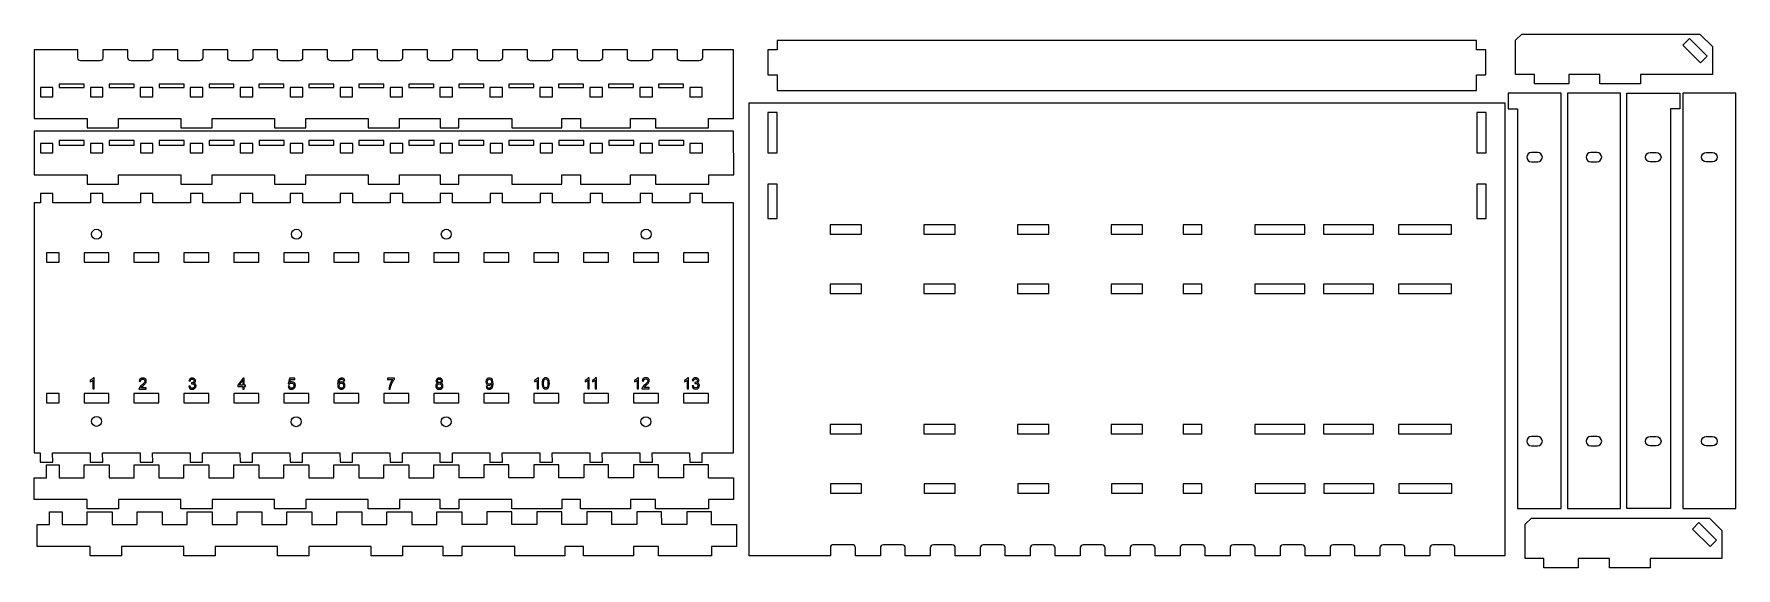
# Model space of a CAD drawing. Header units: millimetres. Extents: x -146 to 399, y -87 to 84.
import ezdxf

# ---------------------------------------------------------------- set-up
doc = ezdxf.new("R2010")
doc.units = ezdxf.units.MM
doc.header["$MEASUREMENT"] = 0
doc.layers.add('Layer 1', color=7, linetype='Continuous')

msp = doc.modelspace()

# ---------------------------------------------------------------- linework, layer by layer
at = {"layer": 'Layer 1', "lineweight": 9}
for points in [[(345.0166, -68.0649), (362.0166, -68.0649), (362.0166, 64.9351), (345.0166, 64.9351), (345.0166, -68.0649)], [(382.0166, -68.0649), (399.0166, -68.0649), (399.0166, 64.9351), (382.0166, 64.9351), (382.0166, -68.0649)], [(89.0166, 45.7833), (92.0166, 45.7833), (92.0166, 58.7833), (89.0166, 58.7833), (89.0166, 45.7833)], [(316.0166, 45.7833), (319.0166, 45.7833), (319.0166, 58.7833), (316.0166, 58.7833), (316.0166, 45.7833)], [(89.0166, 24.7833), (92.0166, 24.7833), (92.0166, 35.7833), (89.0166, 35.7833), (89.0166, 24.7833)], [(316.0166, 24.7833), (319.0166, 24.7833), (319.0166, 35.7833), (316.0166, 35.7833), (316.0166, 24.7833)], [(108.957, 19.7808), (118.957, 19.7808), (118.957, 22.7808), (108.957, 22.7808), (108.957, 19.7808)], [(138.957, 19.7808), (148.957, 19.7808), (148.957, 22.7808), (138.957, 22.7808), (138.957, 19.7808)], [(168.957, 19.7808), (178.957, 19.7808), (178.957, 22.7808), (168.957, 22.7808), (168.957, 19.7808)], [(198.957, 19.7808), (208.957, 19.7808), (208.957, 22.7808), (198.957, 22.7808), (198.957, 19.7808)], [(221.957, 19.7808), (227.957, 19.7808), (227.957, 22.7808), (221.957, 22.7808), (221.957, 19.7808)], [(244.957, 19.7808), (260.957, 19.7808), (260.957, 22.7808), (244.957, 22.7808), (244.957, 19.7808)], [(266.957, 19.7808), (282.957, 19.7808), (282.957, 22.7808), (266.957, 22.7808), (266.957, 19.7808)], [(290.957, 19.7808), (307.957, 19.7808), (307.957, 22.7808), (290.957, 22.7808), (290.957, 19.7808)], [(-141.9996, 10.7833), (-137.9996, 10.7833), (-137.9996, 13.7833), (-141.9996, 13.7833), (-141.9996, 10.7833)], [(-129.9996, 10.7833), (-121.9996, 10.7833), (-121.9996, 13.7833), (-129.9996, 13.7833), (-129.9996, 10.7833)], [(-113.9996, 10.7833), (-105.9996, 10.7833), (-105.9996, 13.7833), (-113.9996, 13.7833), (-113.9996, 10.7833)], [(-97.9996, 10.7833), (-89.9996, 10.7833), (-89.9996, 13.7833), (-97.9996, 13.7833), (-97.9996, 10.7833)], [(-81.9996, 10.7833), (-73.9996, 10.7833), (-73.9996, 13.7833), (-81.9996, 13.7833), (-81.9996, 10.7833)], [(-65.9996, 10.7833), (-57.9996, 10.7833), (-57.9996, 13.7833), (-65.9996, 13.7833), (-65.9996, 10.7833)], [(-49.9996, 10.7833), (-41.9996, 10.7833), (-41.9996, 13.7833), (-49.9996, 13.7833), (-49.9996, 10.7833)], [(-33.9996, 10.7833), (-25.9996, 10.7833), (-25.9996, 13.7833), (-33.9996, 13.7833), (-33.9996, 10.7833)], [(-17.9996, 10.7833), (-9.9996, 10.7833), (-9.9996, 13.7833), (-17.9996, 13.7833), (-17.9996, 10.7833)], [(-1.9996, 10.7833), (6.0004, 10.7833), (6.0004, 13.7833), (-1.9996, 13.7833), (-1.9996, 10.7833)], [(14.0004, 10.7833), (22.0004, 10.7833), (22.0004, 13.7833), (14.0004, 13.7833), (14.0004, 10.7833)], [(30.0004, 10.7833), (38.0004, 10.7833), (38.0004, 13.7833), (30.0004, 13.7833), (30.0004, 10.7833)], [(46.0004, 10.7833), (54.0004, 10.7833), (54.0004, 13.7833), (46.0004, 13.7833), (46.0004, 10.7833)], [(62.0004, 10.7833), (70.0004, 10.7833), (70.0004, 13.7833), (62.0004, 13.7833), (62.0004, 10.7833)], [(108.9408, 0.7808), (118.9408, 0.7808), (118.9408, 3.7808), (108.9408, 3.7808), (108.9408, 0.7808)], [(138.9408, 0.7808), (148.9408, 0.7808), (148.9408, 3.7808), (138.9408, 3.7808), (138.9408, 0.7808)], [(168.9408, 0.7808), (178.9408, 0.7808), (178.9408, 3.7808), (168.9408, 3.7808), (168.9408, 0.7808)], [(198.9408, 0.7808), (208.9408, 0.7808), (208.9408, 3.7808), (198.9408, 3.7808), (198.9408, 0.7808)], [(221.9408, 0.7808), (227.9408, 0.7808), (227.9408, 3.7808), (221.9408, 3.7808), (221.9408, 0.7808)], [(244.9408, 0.7808), (260.9408, 0.7808), (260.9408, 3.7808), (244.9408, 3.7808), (244.9408, 0.7808)], [(266.9408, 0.7808), (282.9408, 0.7808), (282.9408, 3.7808), (266.9408, 3.7808), (266.9408, 0.7808)], [(290.9408, 0.7808), (307.9408, 0.7808), (307.9408, 3.7808), (290.9408, 3.7808), (290.9408, 0.7808)], [(-141.9996, -34.2167), (-137.9996, -34.2167), (-137.9996, -31.2167), (-141.9996, -31.2167), (-141.9996, -34.2167)], [(-129.9996, -34.2167), (-121.9996, -34.2167), (-121.9996, -31.2167), (-129.9996, -31.2167), (-129.9996, -34.2167)], [(-113.9996, -34.2167), (-105.9996, -34.2167), (-105.9996, -31.2167), (-113.9996, -31.2167), (-113.9996, -34.2167)], [(-97.9996, -34.2167), (-89.9996, -34.2167), (-89.9996, -31.2167), (-97.9996, -31.2167), (-97.9996, -34.2167)], [(-81.9996, -34.2167), (-73.9996, -34.2167), (-73.9996, -31.2167), (-81.9996, -31.2167), (-81.9996, -34.2167)], [(-65.9996, -34.2167), (-57.9996, -34.2167), (-57.9996, -31.2167), (-65.9996, -31.2167), (-65.9996, -34.2167)], [(-49.9996, -34.2167), (-41.9996, -34.2167), (-41.9996, -31.2167), (-49.9996, -31.2167), (-49.9996, -34.2167)], [(-33.9996, -34.2167), (-25.9996, -34.2167), (-25.9996, -31.2167), (-33.9996, -31.2167), (-33.9996, -34.2167)], [(-17.9834, -34.2167), (-9.9834, -34.2167), (-9.9834, -31.2167), (-17.9834, -31.2167), (-17.9834, -34.2167)], [(-1.9834, -34.2167), (6.0166, -34.2167), (6.0166, -31.2167), (-1.9834, -31.2167), (-1.9834, -34.2167)], [(14.0166, -34.2167), (22.0166, -34.2167), (22.0166, -31.2167), (14.0166, -31.2167), (14.0166, -34.2167)], [(30.0166, -34.2167), (38.0166, -34.2167), (38.0166, -31.2167), (30.0166, -31.2167), (30.0166, -34.2167)], [(46.0166, -34.2167), (54.0166, -34.2167), (54.0166, -31.2167), (46.0166, -31.2167), (46.0166, -34.2167)], [(62.0166, -34.2167), (70.0166, -34.2167), (70.0166, -31.2167), (62.0166, -31.2167), (62.0166, -34.2167)], [(108.9408, -44.2192), (118.9408, -44.2192), (118.9408, -41.2192), (108.9408, -41.2192), (108.9408, -44.2192)], [(138.9408, -44.2192), (148.9408, -44.2192), (148.9408, -41.2192), (138.9408, -41.2192), (138.9408, -44.2192)], [(168.9408, -44.2192), (178.9408, -44.2192), (178.9408, -41.2192), (168.9408, -41.2192), (168.9408, -44.2192)], [(198.9408, -44.2192), (208.9408, -44.2192), (208.9408, -41.2192), (198.9408, -41.2192), (198.9408, -44.2192)], [(221.9408, -44.2192), (227.9408, -44.2192), (227.9408, -41.2192), (221.9408, -41.2192), (221.9408, -44.2192)], [(244.9408, -44.2192), (260.9408, -44.2192), (260.9408, -41.2192), (244.9408, -41.2192), (244.9408, -44.2192)], [(266.9408, -44.2192), (282.9408, -44.2192), (282.9408, -41.2192), (266.9408, -41.2192), (266.9408, -44.2192)], [(290.9408, -44.2192), (307.9408, -44.2192), (307.9408, -41.2192), (290.9408, -41.2192), (290.9408, -44.2192)], [(109.0166, -63.2167), (119.0166, -63.2167), (119.0166, -60.2167), (109.0166, -60.2167), (109.0166, -63.2167)], [(139.0166, -63.2167), (149.0166, -63.2167), (149.0166, -60.2167), (139.0166, -60.2167), (139.0166, -63.2167)], [(169.0166, -63.2167), (179.0166, -63.2167), (179.0166, -60.2167), (169.0166, -60.2167), (169.0166, -63.2167)], [(199.0166, -63.2167), (209.0166, -63.2167), (209.0166, -60.2167), (199.0166, -60.2167), (199.0166, -63.2167)], [(222.0166, -63.2167), (228.0166, -63.2167), (228.0166, -60.2167), (222.0166, -60.2167), (222.0166, -63.2167)], [(245.0166, -63.2167), (261.0166, -63.2167), (261.0166, -60.2167), (245.0166, -60.2167), (245.0166, -63.2167)], [(267.0166, -63.2167), (283.0166, -63.2167), (283.0166, -60.2167), (267.0166, -60.2167), (267.0166, -63.2167)], [(291.0166, -63.2167), (308.0166, -63.2167), (308.0166, -60.2167), (291.0166, -60.2167), (291.0166, -63.2167)]]:
    msp.add_lwpolyline(points, close=True, dxfattribs=at)
for centre in [(-125.9857, 19.7406), (-61.9695, 19.7406), (-13.9695, 19.7406), (50.0302, 19.7514), (-125.9643, -40.179), (-62.0481, -40.2898), (-14.0481, -40.2898), (49.9516, -40.279)]:
    msp.add_ellipse(centre, major_axis=(0, 1.6), ratio=1, dxfattribs=at)
for points, knots in [([(91.9408, 81.7808), (91.9408, 81.7808), (315.9408, 81.7808), (315.9408, 81.7808), (315.9408, 81.7808), (315.9408, 81.7808), (315.9408, 78.7964), (315.9408, 78.7964), (315.9408, 78.7964), (315.9408, 78.7964), (318.9408, 78.7964), (318.9408, 78.7964), (318.9408, 78.7964), (318.9408, 78.7964), (318.9408, 70.7964), (318.9408, 70.7964), (318.9408, 70.7964), (318.9408, 70.7964), (315.9408, 70.7964), (315.9408, 70.7964), (315.9408, 70.7964), (315.9408, 70.7964), (315.9408, 65.7808), (315.9408, 65.7808), (315.9408, 65.7808), (315.9408, 65.7808), (91.9408, 65.7808), (91.9408, 65.7808), (91.9408, 65.7808), (91.9408, 65.7808), (91.9408, 70.7808), (91.9408, 70.7808), (91.9408, 70.7808), (91.9408, 70.7808), (88.9408, 70.7808), (88.9408, 70.7808), (88.9408, 70.7808), (88.9408, 70.7808), (88.9408, 78.7808), (88.9408, 78.7808), (88.9408, 78.7808), (88.9408, 78.7808), (91.9408, 78.7808), (91.9408, 78.7808), (91.9408, 78.7808), (91.9408, 78.7808), (91.9408, 81.7808), (91.9408, 81.7808)], [0, 0, 0, 0, 0.07692308, 0.07692308, 0.07692308, 0.07692308, 0.15384615, 0.15384615, 0.15384615, 0.15384615, 0.23076923, 0.23076923, 0.23076923, 0.23076923, 0.30769231, 0.30769231, 0.30769231, 0.30769231, 0.38461538, 0.38461538, 0.38461538, 0.38461538, 0.46153846, 0.46153846, 0.46153846, 0.46153846, 0.53846154, 0.53846154, 0.53846154, 0.53846154, 0.61538462, 0.61538462, 0.61538462, 0.61538462, 0.69230769, 0.69230769, 0.69230769, 0.69230769, 0.76923077, 0.76923077, 0.76923077, 0.76923077, 0.84615385, 0.84615385, 0.84615385, 0.84615385, 1, 1, 1, 1]), ([(334.457, 70.8687), (334.457, 70.8687), (334.457, 67.8687), (334.457, 67.8687), (334.457, 67.8687), (334.457, 67.8687), (345.457, 67.8687), (345.457, 67.8687), (345.457, 67.8687), (345.457, 67.8687), (345.457, 70.8687), (345.457, 70.8687), (345.457, 70.8687), (345.457, 70.8687), (355.457, 70.8687), (355.457, 70.8687), (355.457, 70.8687), (355.457, 70.8687), (355.457, 67.8687), (355.457, 67.8687), (355.457, 67.8687), (355.457, 67.8687), (368.457, 67.8687), (368.457, 67.8687), (368.457, 67.8687), (368.457, 67.8687), (368.457, 70.8687), (368.457, 70.8687), (368.457, 70.8687), (368.457, 70.8687), (391.457, 70.8687), (391.457, 70.8687), (391.457, 70.8687), (391.457, 70.8687), (391.457, 79.8627), (391.457, 79.8627), (391.457, 79.8627), (391.457, 79.8627), (387.4533, 83.8687), (387.4533, 83.8687), (387.4533, 83.8687), (387.4533, 83.8687), (330.4359, 83.8687), (330.4359, 83.8687), (330.4359, 83.8687), (330.4359, 83.8687), (330.4359, 83.8687), (330.4359, 83.8687), (330.4359, 83.8687), (330.4359, 83.8687), (328.457, 81.8687), (328.457, 81.8687), (328.457, 81.8687), (328.457, 81.8687), (328.457, 70.8687), (328.457, 70.8687), (328.457, 70.8687), (328.457, 70.8687), (334.457, 70.8687), (334.457, 70.8687)], [0, 0, 0, 0, 0.0625, 0.0625, 0.0625, 0.0625, 0.125, 0.125, 0.125, 0.125, 0.1875, 0.1875, 0.1875, 0.1875, 0.25, 0.25, 0.25, 0.25, 0.3125, 0.3125, 0.3125, 0.3125, 0.375, 0.375, 0.375, 0.375, 0.4375, 0.4375, 0.4375, 0.4375, 0.5, 0.5, 0.5, 0.5, 0.5625, 0.5625, 0.5625, 0.5625, 0.625, 0.625, 0.625, 0.625, 0.6875, 0.6875, 0.6875, 0.6875, 0.75, 0.75, 0.75, 0.75, 0.8125, 0.8125, 0.8125, 0.8125, 0.875, 0.875, 0.875, 0.875, 1, 1, 1, 1]), ([(384.1001, 82.4687), (384.1001, 82.4687), (389.757, 76.8118), (389.757, 76.8118), (389.757, 76.8118), (389.757, 76.8118), (387.6357, 74.6905), (387.6357, 74.6905), (387.6357, 74.6905), (387.6357, 74.6905), (381.9788, 80.3474), (381.9788, 80.3474), (381.9788, 80.3474), (381.9788, 80.3474), (384.1001, 82.4687), (384.1001, 82.4687)], [0, 0, 0, 0, 0.2, 0.2, 0.2, 0.2, 0.4, 0.4, 0.4, 0.4, 0.6, 0.6, 0.6, 0.6, 1, 1, 1, 1]), ([(-118.9672, 56.7833), (-118.9672, 56.7833), (-118.9672, 53.7833), (-118.9672, 53.7833), (-118.9672, 53.7833), (-118.9672, 53.7833), (-128.9672, 53.7833), (-128.9672, 53.7833), (-128.9672, 53.7833), (-128.9672, 53.7833), (-128.9672, 56.7833), (-128.9672, 56.7833), (-128.9672, 56.7833), (-128.9672, 56.7833), (-145.9672, 56.7833), (-145.9672, 56.7833), (-145.9672, 56.7833), (-145.9672, 56.7833), (-145.9834, 78.7904), (-145.9834, 78.7904), (-145.9834, 78.7904), (-145.9834, 78.7904), (-131.9834, 78.7904), (-131.9834, 78.7904), (-131.9834, 78.7904), (-131.9834, 78.7904), (-131.9834, 76.242), (-131.9834, 76.242), (-131.9834, 76.242), (-131.9834, 75.7045), (-131.5435, 75.2643), (-131.0057, 75.2643), (-131.0057, 75.2643), (-131.0057, 75.2643), (-124.9611, 75.2643), (-124.9611, 75.2643), (-124.9611, 75.2643), (-124.4233, 75.2643), (-123.9834, 75.7042), (-123.9834, 76.242), (-123.9834, 76.242), (-123.9834, 76.242), (-123.9834, 78.7904), (-123.9834, 78.7904), (-123.9834, 78.7904), (-123.9834, 78.7904), (-115.9834, 78.7904), (-115.9834, 78.7904), (-115.9834, 78.7904), (-115.9834, 78.7904), (-115.9834, 76.2681), (-115.9834, 76.2681), (-115.9834, 76.2681), (-115.9834, 75.7304), (-115.5435, 75.2904), (-115.0057, 75.2904), (-115.0057, 75.2904), (-115.0057, 75.2904), (-108.9611, 75.2904), (-108.9611, 75.2904), (-108.9611, 75.2904), (-108.4233, 75.2904), (-107.9834, 75.7303), (-107.9834, 76.2681), (-107.9834, 76.2681), (-107.9834, 76.2681), (-107.9834, 78.7904), (-107.9834, 78.7904), (-107.9834, 78.7904), (-107.9834, 78.7904), (-99.9834, 78.7904), (-99.9834, 78.7904), (-99.9834, 78.7904), (-99.9834, 78.7904), (-99.9834, 76.2681), (-99.9834, 76.2681), (-99.9834, 76.2681), (-99.9834, 75.7304), (-99.5435, 75.2904), (-99.0057, 75.2904), (-99.0057, 75.2904), (-99.0057, 75.2904), (-92.9611, 75.2904), (-92.9611, 75.2904), (-92.9611, 75.2904), (-92.4233, 75.2904), (-91.9834, 75.7303), (-91.9834, 76.2681), (-91.9834, 76.2681), (-91.9834, 76.2681), (-91.9834, 78.7904), (-91.9834, 78.7904), (-91.9834, 78.7904), (-91.9834, 78.7904), (-83.9834, 78.7904), (-83.9834, 78.7904), (-83.9834, 78.7904), (-83.9834, 78.7904), (-83.9834, 76.2681), (-83.9834, 76.2681), (-83.9834, 76.2681), (-83.9834, 75.7304), (-83.5435, 75.2904), (-83.0057, 75.2904), (-83.0057, 75.2904), (-83.0057, 75.2904), (-76.9611, 75.2904), (-76.9611, 75.2904), (-76.9611, 75.2904), (-76.4233, 75.2904), (-75.9834, 75.7303), (-75.9834, 76.2681), (-75.9834, 76.2681), (-75.9834, 76.2681), (-75.9834, 78.7904), (-75.9834, 78.7904), (-75.9834, 78.7904), (-75.9834, 78.7904), (-67.9834, 78.7904), (-67.9834, 78.7904), (-67.9834, 78.7904), (-67.9834, 78.7904), (-67.9834, 76.2681), (-67.9834, 76.2681), (-67.9834, 76.2681), (-67.9834, 75.7304), (-67.5435, 75.2904), (-67.0057, 75.2904), (-67.0057, 75.2904), (-67.0057, 75.2904), (-60.9611, 75.2904), (-60.9611, 75.2904), (-60.9611, 75.2904), (-60.4233, 75.2904), (-59.9834, 75.7303), (-59.9834, 76.2681), (-59.9834, 76.2681), (-59.9834, 76.2681), (-59.9834, 78.7904), (-59.9834, 78.7904), (-59.9834, 78.7904), (-59.9834, 78.7904), (-51.9834, 78.7904), (-51.9834, 78.7904), (-51.9834, 78.7904), (-51.9834, 78.7904), (-51.9834, 76.2681), (-51.9834, 76.2681), (-51.9834, 76.2681), (-51.9834, 75.7304), (-51.5435, 75.2904), (-51.0057, 75.2904), (-51.0057, 75.2904), (-51.0057, 75.2904), (-44.9611, 75.2904), (-44.9611, 75.2904), (-44.9611, 75.2904), (-44.4233, 75.2904), (-43.9834, 75.7303), (-43.9834, 76.2681), (-43.9834, 76.2681), (-43.9834, 76.2681), (-43.9834, 78.7904), (-43.9834, 78.7904), (-43.9834, 78.7904), (-43.9834, 78.7904), (-35.9834, 78.7904), (-35.9834, 78.7904), (-35.9834, 78.7904), (-35.9834, 78.7904), (-35.9834, 76.2681), (-35.9834, 76.2681), (-35.9834, 76.2681), (-35.9834, 75.7304), (-35.5435, 75.2904), (-35.0057, 75.2904), (-35.0057, 75.2904), (-35.0057, 75.2904), (-28.9611, 75.2904), (-28.9611, 75.2904), (-28.9611, 75.2904), (-28.4233, 75.2904), (-27.9834, 75.7303), (-27.9834, 76.2681), (-27.9834, 76.2681), (-27.9834, 76.2681), (-27.9834, 78.7904), (-27.9834, 78.7904), (-27.9834, 78.7904), (-27.9834, 78.7904), (-19.9834, 78.7904), (-19.9834, 78.7904), (-19.9834, 78.7904), (-19.9834, 78.7904), (-19.9834, 76.2681), (-19.9834, 76.2681), (-19.9834, 76.2681), (-19.9834, 75.7304), (-19.5435, 75.2904), (-19.0057, 75.2904), (-19.0057, 75.2904), (-19.0057, 75.2904), (-12.9611, 75.2904), (-12.9611, 75.2904), (-12.9611, 75.2904), (-12.4233, 75.2904), (-11.9834, 75.7303), (-11.9834, 76.2681), (-11.9834, 76.2681), (-11.9834, 76.2681), (-11.9834, 78.7904), (-11.9834, 78.7904), (-11.9834, 78.7904), (-11.9834, 78.7904), (-3.9834, 78.7904), (-3.9834, 78.7904), (-3.9834, 78.7904), (-3.9834, 78.7904), (-3.9834, 76.2681), (-3.9834, 76.2681), (-3.9834, 76.2681), (-3.9834, 76.2681), (-3.9831, 76.243), (-3.9831, 76.243), (-3.9831, 76.243), (-3.9831, 76.243), (-3.9821, 76.218), (-3.9821, 76.218), (-3.9821, 76.218), (-3.9821, 76.218), (-3.9805, 76.1932), (-3.9805, 76.1932), (-3.9805, 76.1932), (-3.9805, 76.1932), (-3.9783, 76.1685), (-3.9783, 76.1685), (-3.9783, 76.1685), (-3.9783, 76.1685), (-3.9755, 76.144), (-3.9755, 76.144), (-3.9755, 76.144), (-3.9755, 76.144), (-3.9721, 76.1197), (-3.9721, 76.1197), (-3.9721, 76.1197), (-3.9721, 76.1197), (-3.9681, 76.0956), (-3.9681, 76.0956), (-3.9681, 76.0956), (-3.9681, 76.0956), (-3.9634, 76.0717), (-3.9634, 76.0717), (-3.9634, 76.0717), (-3.9634, 76.0717), (-3.9583, 76.048), (-3.9583, 76.048), (-3.9583, 76.048), (-3.9583, 76.048), (-3.9582, 76.048), (-3.9582, 76.048), (-3.9582, 76.048), (-3.9582, 76.048), (-3.9525, 76.0245), (-3.9525, 76.0245), (-3.9525, 76.0245), (-3.9525, 76.0245), (-3.9462, 76.0012), (-3.9462, 76.0012), (-3.9462, 76.0012), (-3.9462, 76.0012), (-3.9461, 76.0012), (-3.9461, 76.0012), (-3.9461, 76.0012), (-3.9461, 76.0012), (-3.9393, 75.9782), (-3.9393, 75.9782), (-3.9393, 75.9782), (-3.9393, 75.9782), (-3.9318, 75.9554), (-3.9318, 75.9554), (-3.9318, 75.9554), (-3.9318, 75.9554), (-3.9238, 75.9328), (-3.9238, 75.9328), (-3.9238, 75.9328), (-3.9238, 75.9328), (-3.9153, 75.9105), (-3.9153, 75.9105), (-3.9153, 75.9105), (-3.9153, 75.9105), (-3.9063, 75.8885), (-3.9063, 75.8885), (-3.9063, 75.8885), (-3.9063, 75.8885), (-3.9062, 75.8885), (-3.9062, 75.8885), (-3.9062, 75.8885), (-3.9062, 75.8885), (-3.8967, 75.8667), (-3.8967, 75.8667), (-3.8967, 75.8667), (-3.8967, 75.8667), (-3.8866, 75.8452), (-3.8866, 75.8452), (-3.8866, 75.8452), (-3.8866, 75.8452), (-3.876, 75.824), (-3.876, 75.824), (-3.876, 75.824), (-3.876, 75.824), (-3.865, 75.8031), (-3.865, 75.8031), (-3.865, 75.8031), (-3.865, 75.8031), (-3.8649, 75.8031), (-3.8649, 75.8031), (-3.8649, 75.8031), (-3.8649, 75.8031), (-3.8534, 75.7825), (-3.8534, 75.7825), (-3.8534, 75.7825), (-3.8534, 75.7825), (-3.8414, 75.7621), (-3.8414, 75.7621), (-3.8414, 75.7621), (-3.8414, 75.7621), (-3.8413, 75.7621), (-3.8413, 75.7621), (-3.8413, 75.7621), (-3.8413, 75.7621), (-3.8288, 75.7421), (-3.8288, 75.7421), (-3.8288, 75.7421), (-3.8288, 75.7421), (-3.8159, 75.7225), (-3.8159, 75.7225), (-3.8159, 75.7225), (-3.8159, 75.7225), (-3.8158, 75.7225), (-3.8158, 75.7225), (-3.8158, 75.7225), (-3.8158, 75.7225), (-3.8024, 75.7031), (-3.8024, 75.7031), (-3.8024, 75.7031), (-3.8024, 75.7031), (-3.7885, 75.6841), (-3.7885, 75.6841), (-3.7885, 75.6841), (-3.7885, 75.6841), (-3.7742, 75.6654), (-3.7742, 75.6654), (-3.7742, 75.6654), (-3.7742, 75.6654), (-3.7594, 75.6471), (-3.7594, 75.6471), (-3.7594, 75.6471), (-3.7594, 75.6471), (-3.7443, 75.6292), (-3.7443, 75.6292), (-3.7443, 75.6292), (-3.7443, 75.6292), (-3.7442, 75.6292), (-3.7442, 75.6292), (-3.7442, 75.6292), (-3.7442, 75.6292), (-3.7287, 75.6116), (-3.7287, 75.6116), (-3.7287, 75.6116), (-3.7287, 75.6116), (-3.7286, 75.6116), (-3.7286, 75.6116), (-3.7286, 75.6116), (-3.7286, 75.6116), (-3.7126, 75.5944), (-3.7126, 75.5944), (-3.7126, 75.5944), (-3.7126, 75.5944), (-3.6962, 75.5776), (-3.6962, 75.5776), (-3.6962, 75.5776), (-3.6962, 75.5776), (-3.6794, 75.5612), (-3.6794, 75.5612), (-3.6794, 75.5612), (-3.6794, 75.5612), (-3.6622, 75.5452), (-3.6622, 75.5452), (-3.6622, 75.5452), (-3.6622, 75.5452), (-3.6447, 75.5296), (-3.6447, 75.5296), (-3.6447, 75.5296), (-3.6447, 75.5296), (-3.6446, 75.5296), (-3.6446, 75.5296), (-3.6446, 75.5296), (-3.6446, 75.5296), (-3.6267, 75.5144), (-3.6267, 75.5144), (-3.6267, 75.5144), (-3.6267, 75.5144), (-3.6084, 75.4996), (-3.6084, 75.4996), (-3.6084, 75.4996), (-3.6084, 75.4996), (-3.5897, 75.4853), (-3.5897, 75.4853), (-3.5897, 75.4853), (-3.5897, 75.4853), (-3.5707, 75.4714), (-3.5707, 75.4714), (-3.5707, 75.4714), (-3.5707, 75.4714), (-3.5514, 75.458), (-3.5514, 75.458), (-3.5514, 75.458), (-3.5514, 75.458), (-3.5513, 75.458), (-3.5513, 75.458), (-3.5513, 75.458), (-3.5513, 75.458), (-3.5317, 75.445), (-3.5317, 75.445), (-3.5317, 75.445), (-3.5317, 75.445), (-3.5117, 75.4325), (-3.5117, 75.4325), (-3.5117, 75.4325), (-3.5117, 75.4325), (-3.4914, 75.4204), (-3.4914, 75.4204), (-3.4914, 75.4204), (-3.4914, 75.4204), (-3.4913, 75.4204), (-3.4913, 75.4204), (-3.4913, 75.4204), (-3.4913, 75.4204), (-3.4708, 75.4089), (-3.4708, 75.4089), (-3.4708, 75.4089), (-3.4708, 75.4089), (-3.4707, 75.4089), (-3.4707, 75.4089), (-3.4707, 75.4089), (-3.4707, 75.4089), (-3.4498, 75.3978), (-3.4498, 75.3978), (-3.4498, 75.3978), (-3.4498, 75.3978), (-3.4286, 75.3872), (-3.4286, 75.3872), (-3.4286, 75.3872), (-3.4286, 75.3872), (-3.4071, 75.3771), (-3.4071, 75.3771), (-3.4071, 75.3771), (-3.4071, 75.3771), (-3.3853, 75.3676), (-3.3853, 75.3676), (-3.3853, 75.3676), (-3.3853, 75.3676), (-3.3633, 75.3585), (-3.3633, 75.3585), (-3.3633, 75.3585), (-3.3633, 75.3585), (-3.341, 75.35), (-3.341, 75.35), (-3.341, 75.35), (-3.341, 75.35), (-3.3184, 75.342), (-3.3184, 75.342), (-3.3184, 75.342), (-3.3184, 75.342), (-3.2956, 75.3345), (-3.2956, 75.3345), (-3.2956, 75.3345), (-3.2956, 75.3345), (-3.2726, 75.3277), (-3.2726, 75.3277), (-3.2726, 75.3277), (-3.2726, 75.3277), (-3.2493, 75.3213), (-3.2493, 75.3213), (-3.2493, 75.3213), (-3.2493, 75.3213), (-3.2258, 75.3156), (-3.2258, 75.3156), (-3.2258, 75.3156), (-3.2258, 75.3156), (-3.2021, 75.3104), (-3.2021, 75.3104), (-3.2021, 75.3104), (-3.2021, 75.3104), (-3.1782, 75.3057), (-3.1782, 75.3057), (-3.1782, 75.3057), (-3.1782, 75.3057), (-3.1541, 75.3017), (-3.1541, 75.3017), (-3.1541, 75.3017), (-3.1541, 75.3017), (-3.1298, 75.2983), (-3.1298, 75.2983), (-3.1298, 75.2983), (-3.1298, 75.2983), (-3.1053, 75.2955), (-3.1053, 75.2955), (-3.1053, 75.2955), (-3.1053, 75.2955), (-3.0806, 75.2933), (-3.0806, 75.2933), (-3.0806, 75.2933), (-3.0806, 75.2933), (-3.0558, 75.2917), (-3.0558, 75.2917), (-3.0558, 75.2917), (-3.0558, 75.2917), (-3.0308, 75.2907), (-3.0308, 75.2907), (-3.0308, 75.2907), (-3.0308, 75.2907), (-3.0057, 75.2904), (-3.0057, 75.2904), (-3.0057, 75.2904), (-3.0057, 75.2904), (3.0389, 75.2904), (3.0389, 75.2904), (3.0389, 75.2904), (3.5767, 75.2904), (4.0166, 75.7303), (4.0166, 76.2681), (4.0166, 76.2681), (4.0166, 76.2681), (4.0166, 78.7904), (4.0166, 78.7904), (4.0166, 78.7904), (4.0166, 78.7904), (5.2646, 78.7904), (5.2646, 78.7904), (5.2646, 78.7904), (5.2646, 78.7904), (12.0166, 78.7904), (12.0166, 78.7904), (12.0166, 78.7904), (12.0166, 78.7904), (12.0166, 76.2681), (12.0166, 76.2681), (12.0166, 76.2681), (12.0166, 75.7304), (12.4565, 75.2904), (12.9943, 75.2904), (12.9943, 75.2904), (12.9943, 75.2904), (19.0389, 75.2904), (19.0389, 75.2904), (19.0389, 75.2904), (19.5767, 75.2904), (20.0166, 75.7303), (20.0166, 76.2681), (20.0166, 76.2681), (20.0166, 76.2681), (20.0166, 78.7904), (20.0166, 78.7904), (20.0166, 78.7904), (20.0166, 78.7904), (28.0166, 78.7904), (28.0166, 78.7904), (28.0166, 78.7904), (28.0166, 78.7904), (28.0166, 76.2681), (28.0166, 76.2681), (28.0166, 76.2681), (28.0166, 75.7304), (28.4565, 75.2904), (28.9943, 75.2904), (28.9943, 75.2904), (28.9943, 75.2904), (35.0389, 75.2904), (35.0389, 75.2904), (35.0389, 75.2904), (35.5767, 75.2904), (36.0166, 75.7303), (36.0166, 76.2681), (36.0166, 76.2681), (36.0166, 76.2681), (36.0166, 78.7904), (36.0166, 78.7904), (36.0166, 78.7904), (36.0166, 78.7904), (44.0166, 78.7904), (44.0166, 78.7904), (44.0166, 78.7904), (44.0166, 78.7904), (44.0166, 76.2681), (44.0166, 76.2681), (44.0166, 76.2681), (44.0166, 75.7304), (44.4565, 75.2904), (44.9943, 75.2904), (44.9943, 75.2904), (44.9943, 75.2904), (51.0389, 75.2904), (51.0389, 75.2904), (51.0389, 75.2904), (51.5767, 75.2904), (52.0166, 75.7303), (52.0166, 76.2681), (52.0166, 76.2681), (52.0166, 76.2681), (52.0166, 78.7904), (52.0166, 78.7904), (52.0166, 78.7904), (52.0166, 78.7904), (60.0166, 78.7904), (60.0166, 78.7904), (60.0166, 78.7904), (60.0166, 78.7904), (60.0166, 76.2681), (60.0166, 76.2681), (60.0166, 76.2681), (60.0166, 75.7304), (60.4565, 75.2904), (60.9943, 75.2904), (60.9943, 75.2904), (60.9943, 75.2904), (67.0389, 75.2904), (67.0389, 75.2904), (67.0389, 75.2904), (67.5766, 75.2904), (68.0166, 75.7304), (68.0166, 76.2681), (68.0166, 76.2681), (68.0166, 76.2681), (68.0166, 78.806), (68.0166, 78.806), (68.0166, 78.806), (71.3386, 78.8025), (74.668, 78.7974), (78.0166, 78.7904), (78.0166, 78.7904), (78.0166, 78.7904), (78.0328, 56.7833), (78.0328, 56.7833), (78.0328, 56.7833), (78.0328, 56.7833), (70.0328, 56.7833), (70.0328, 56.7833), (70.0328, 56.7833), (70.0328, 56.7833), (70.0328, 53.7833), (70.0328, 53.7833), (70.0328, 53.7833), (70.0328, 53.7833), (53.0328, 53.7833), (53.0328, 53.7833), (53.0328, 53.7833), (53.0328, 53.7833), (53.0328, 56.7833), (53.0328, 56.7833), (53.0328, 56.7833), (53.0328, 56.7833), (45.0328, 56.7833), (45.0328, 56.7833), (45.0328, 56.7833), (45.0328, 56.7833), (45.0328, 53.7833), (45.0328, 53.7833), (45.0328, 53.7833), (45.0328, 53.7833), (29.0328, 53.7833), (29.0328, 53.7833), (29.0328, 53.7833), (29.0328, 53.7833), (29.0328, 56.7833), (29.0328, 56.7833), (29.0328, 56.7833), (29.0328, 56.7833), (23.0328, 56.7833), (23.0328, 56.7833), (23.0328, 56.7833), (23.0328, 56.7833), (23.0328, 53.7833), (23.0328, 53.7833), (23.0328, 53.7833), (23.0328, 53.7833), (7.0328, 53.7833), (7.0328, 53.7833), (7.0328, 53.7833), (7.0328, 53.7833), (7.0328, 56.7833), (7.0328, 56.7833), (7.0328, 56.7833), (7.0328, 56.7833), (-9.9672, 56.7833), (-9.9672, 56.7833), (-9.9672, 56.7833), (-9.9672, 56.7833), (-9.9672, 53.7833), (-9.9672, 53.7833), (-9.9672, 53.7833), (-9.9672, 53.7833), (-15.9672, 53.7833), (-15.9672, 53.7833), (-15.9672, 53.7833), (-15.9672, 53.7833), (-15.9672, 56.7833), (-15.9672, 56.7833), (-15.9672, 56.7833), (-15.9672, 56.7833), (-28.9672, 56.7833), (-28.9672, 56.7833), (-28.9672, 56.7833), (-28.9672, 56.7833), (-28.9672, 53.7833), (-28.9672, 53.7833), (-28.9672, 53.7833), (-28.9672, 53.7833), (-38.9672, 53.7833), (-38.9672, 53.7833), (-38.9672, 53.7833), (-38.9672, 53.7833), (-38.9672, 56.7833), (-38.9672, 56.7833), (-38.9672, 56.7833), (-38.9672, 56.7833), (-58.9672, 56.7833), (-58.9672, 56.7833), (-58.9672, 56.7833), (-58.9672, 56.7833), (-58.9672, 53.7833), (-58.9672, 53.7833), (-58.9672, 53.7833), (-58.9672, 53.7833), (-68.9672, 53.7833), (-68.9672, 53.7833), (-68.9672, 53.7833), (-68.9672, 53.7833), (-68.9672, 56.7833), (-68.9672, 56.7833), (-68.9672, 56.7833), (-68.9672, 56.7833), (-88.9672, 56.7833), (-88.9672, 56.7833), (-88.9672, 56.7833), (-88.9672, 56.7833), (-88.9672, 53.7833), (-88.9672, 53.7833), (-88.9672, 53.7833), (-88.9672, 53.7833), (-98.9672, 53.7833), (-98.9672, 53.7833), (-98.9672, 53.7833), (-98.9672, 53.7833), (-98.9672, 56.7833), (-98.9672, 56.7833), (-98.9672, 56.7833), (-98.9672, 56.7833), (-118.9672, 56.7833), (-118.9672, 56.7833)], [0, 0, 0, 0, 0.0052356, 0.0052356, 0.0052356, 0.0052356, 0.0104712, 0.0104712, 0.0104712, 0.0104712, 0.01570681, 0.01570681, 0.01570681, 0.01570681, 0.02094241, 0.02094241, 0.02094241, 0.02094241, 0.02617801, 0.02617801, 0.02617801, 0.02617801, 0.03141361, 0.03141361, 0.03141361, 0.03141361, 0.03664921, 0.03664921, 0.03664921, 0.03664921, 0.04188482, 0.04188482, 0.04188482, 0.04188482, 0.04712042, 0.04712042, 0.04712042, 0.04712042, 0.05235602, 0.05235602, 0.05235602, 0.05235602, 0.05759162, 0.05759162, 0.05759162, 0.05759162, 0.06282723, 0.06282723, 0.06282723, 0.06282723, 0.06806283, 0.06806283, 0.06806283, 0.06806283, 0.07329843, 0.07329843, 0.07329843, 0.07329843, 0.07853403, 0.07853403, 0.07853403, 0.07853403, 0.08376963, 0.08376963, 0.08376963, 0.08376963, 0.08900524, 0.08900524, 0.08900524, 0.08900524, 0.09424084, 0.09424084, 0.09424084, 0.09424084, 0.09947644, 0.09947644, 0.09947644, 0.09947644, 0.10471204, 0.10471204, 0.10471204, 0.10471204, 0.10994764, 0.10994764, 0.10994764, 0.10994764, 0.11518325, 0.11518325, 0.11518325, 0.11518325, 0.12041885, 0.12041885, 0.12041885, 0.12041885, 0.12565445, 0.12565445, 0.12565445, 0.12565445, 0.13089005, 0.13089005, 0.13089005, 0.13089005, 0.13612565, 0.13612565, 0.13612565, 0.13612565, 0.14136126, 0.14136126, 0.14136126, 0.14136126, 0.14659686, 0.14659686, 0.14659686, 0.14659686, 0.15183246, 0.15183246, 0.15183246, 0.15183246, 0.15706806, 0.15706806, 0.15706806, 0.15706806, 0.16230366, 0.16230366, 0.16230366, 0.16230366, 0.16753927, 0.16753927, 0.16753927, 0.16753927, 0.17277487, 0.17277487, 0.17277487, 0.17277487, 0.17801047, 0.17801047, 0.17801047, 0.17801047, 0.18324607, 0.18324607, 0.18324607, 0.18324607, 0.18848168, 0.18848168, 0.18848168, 0.18848168, 0.19371728, 0.19371728, 0.19371728, 0.19371728, 0.19895288, 0.19895288, 0.19895288, 0.19895288, 0.20418848, 0.20418848, 0.20418848, 0.20418848, 0.20942408, 0.20942408, 0.20942408, 0.20942408, 0.21465969, 0.21465969, 0.21465969, 0.21465969, 0.21989529, 0.21989529, 0.21989529, 0.21989529, 0.22513089, 0.22513089, 0.22513089, 0.22513089, 0.23036649, 0.23036649, 0.23036649, 0.23036649, 0.23560209, 0.23560209, 0.23560209, 0.23560209, 0.2408377, 0.2408377, 0.2408377, 0.2408377, 0.2460733, 0.2460733, 0.2460733, 0.2460733, 0.2513089, 0.2513089, 0.2513089, 0.2513089, 0.2565445, 0.2565445, 0.2565445, 0.2565445, 0.2617801, 0.2617801, 0.2617801, 0.2617801, 0.26701571, 0.26701571, 0.26701571, 0.26701571, 0.27225131, 0.27225131, 0.27225131, 0.27225131, 0.27748691, 0.27748691, 0.27748691, 0.27748691, 0.28272251, 0.28272251, 0.28272251, 0.28272251, 0.28795812, 0.28795812, 0.28795812, 0.28795812, 0.29319372, 0.29319372, 0.29319372, 0.29319372, 0.29842932, 0.29842932, 0.29842932, 0.29842932, 0.30366492, 0.30366492, 0.30366492, 0.30366492, 0.30890052, 0.30890052, 0.30890052, 0.30890052, 0.31413613, 0.31413613, 0.31413613, 0.31413613, 0.31937173, 0.31937173, 0.31937173, 0.31937173, 0.32460733, 0.32460733, 0.32460733, 0.32460733, 0.32984293, 0.32984293, 0.32984293, 0.32984293, 0.33507853, 0.33507853, 0.33507853, 0.33507853, 0.34031414, 0.34031414, 0.34031414, 0.34031414, 0.34554974, 0.34554974, 0.34554974, 0.34554974, 0.35078534, 0.35078534, 0.35078534, 0.35078534, 0.35602094, 0.35602094, 0.35602094, 0.35602094, 0.36125654, 0.36125654, 0.36125654, 0.36125654, 0.36649215, 0.36649215, 0.36649215, 0.36649215, 0.37172775, 0.37172775, 0.37172775, 0.37172775, 0.37696335, 0.37696335, 0.37696335, 0.37696335, 0.38219895, 0.38219895, 0.38219895, 0.38219895, 0.38743455, 0.38743455, 0.38743455, 0.38743455, 0.39267016, 0.39267016, 0.39267016, 0.39267016, 0.39790576, 0.39790576, 0.39790576, 0.39790576, 0.40314136, 0.40314136, 0.40314136, 0.40314136, 0.40837696, 0.40837696, 0.40837696, 0.40837696, 0.41361257, 0.41361257, 0.41361257, 0.41361257, 0.41884817, 0.41884817, 0.41884817, 0.41884817, 0.42408377, 0.42408377, 0.42408377, 0.42408377, 0.42931937, 0.42931937, 0.42931937, 0.42931937, 0.43455497, 0.43455497, 0.43455497, 0.43455497, 0.43979058, 0.43979058, 0.43979058, 0.43979058, 0.44502618, 0.44502618, 0.44502618, 0.44502618, 0.45026178, 0.45026178, 0.45026178, 0.45026178, 0.45549738, 0.45549738, 0.45549738, 0.45549738, 0.46073298, 0.46073298, 0.46073298, 0.46073298, 0.46596859, 0.46596859, 0.46596859, 0.46596859, 0.47120419, 0.47120419, 0.47120419, 0.47120419, 0.47643979, 0.47643979, 0.47643979, 0.47643979, 0.48167539, 0.48167539, 0.48167539, 0.48167539, 0.48691099, 0.48691099, 0.48691099, 0.48691099, 0.4921466, 0.4921466, 0.4921466, 0.4921466, 0.4973822, 0.4973822, 0.4973822, 0.4973822, 0.5026178, 0.5026178, 0.5026178, 0.5026178, 0.5078534, 0.5078534, 0.5078534, 0.5078534, 0.51308901, 0.51308901, 0.51308901, 0.51308901, 0.51832461, 0.51832461, 0.51832461, 0.51832461, 0.52356021, 0.52356021, 0.52356021, 0.52356021, 0.52879581, 0.52879581, 0.52879581, 0.52879581, 0.53403141, 0.53403141, 0.53403141, 0.53403141, 0.53926702, 0.53926702, 0.53926702, 0.53926702, 0.54450262, 0.54450262, 0.54450262, 0.54450262, 0.54973822, 0.54973822, 0.54973822, 0.54973822, 0.55497382, 0.55497382, 0.55497382, 0.55497382, 0.56020942, 0.56020942, 0.56020942, 0.56020942, 0.56544503, 0.56544503, 0.56544503, 0.56544503, 0.57068063, 0.57068063, 0.57068063, 0.57068063, 0.57591623, 0.57591623, 0.57591623, 0.57591623, 0.58115183, 0.58115183, 0.58115183, 0.58115183, 0.58638743, 0.58638743, 0.58638743, 0.58638743, 0.59162304, 0.59162304, 0.59162304, 0.59162304, 0.59685864, 0.59685864, 0.59685864, 0.59685864, 0.60209424, 0.60209424, 0.60209424, 0.60209424, 0.60732984, 0.60732984, 0.60732984, 0.60732984, 0.61256545, 0.61256545, 0.61256545, 0.61256545, 0.61780105, 0.61780105, 0.61780105, 0.61780105, 0.62303665, 0.62303665, 0.62303665, 0.62303665, 0.62827225, 0.62827225, 0.62827225, 0.62827225, 0.63350785, 0.63350785, 0.63350785, 0.63350785, 0.63874346, 0.63874346, 0.63874346, 0.63874346, 0.64397906, 0.64397906, 0.64397906, 0.64397906, 0.64921466, 0.64921466, 0.64921466, 0.64921466, 0.65445026, 0.65445026, 0.65445026, 0.65445026, 0.65968586, 0.65968586, 0.65968586, 0.65968586, 0.66492147, 0.66492147, 0.66492147, 0.66492147, 0.67015707, 0.67015707, 0.67015707, 0.67015707, 0.67539267, 0.67539267, 0.67539267, 0.67539267, 0.68062827, 0.68062827, 0.68062827, 0.68062827, 0.68586387, 0.68586387, 0.68586387, 0.68586387, 0.69109948, 0.69109948, 0.69109948, 0.69109948, 0.69633508, 0.69633508, 0.69633508, 0.69633508, 0.70157068, 0.70157068, 0.70157068, 0.70157068, 0.70680628, 0.70680628, 0.70680628, 0.70680628, 0.71204188, 0.71204188, 0.71204188, 0.71204188, 0.71727749, 0.71727749, 0.71727749, 0.71727749, 0.72251309, 0.72251309, 0.72251309, 0.72251309, 0.72774869, 0.72774869, 0.72774869, 0.72774869, 0.73298429, 0.73298429, 0.73298429, 0.73298429, 0.7382199, 0.7382199, 0.7382199, 0.7382199, 0.7434555, 0.7434555, 0.7434555, 0.7434555, 0.7486911, 0.7486911, 0.7486911, 0.7486911, 0.7539267, 0.7539267, 0.7539267, 0.7539267, 0.7591623, 0.7591623, 0.7591623, 0.7591623, 0.76439791, 0.76439791, 0.76439791, 0.76439791, 0.76963351, 0.76963351, 0.76963351, 0.76963351, 0.77486911, 0.77486911, 0.77486911, 0.77486911, 0.78010471, 0.78010471, 0.78010471, 0.78010471, 0.78534031, 0.78534031, 0.78534031, 0.78534031, 0.79057592, 0.79057592, 0.79057592, 0.79057592, 0.79581152, 0.79581152, 0.79581152, 0.79581152, 0.80104712, 0.80104712, 0.80104712, 0.80104712, 0.80628272, 0.80628272, 0.80628272, 0.80628272, 0.81151832, 0.81151832, 0.81151832, 0.81151832, 0.81675393, 0.81675393, 0.81675393, 0.81675393, 0.82198953, 0.82198953, 0.82198953, 0.82198953, 0.82722513, 0.82722513, 0.82722513, 0.82722513, 0.83246073, 0.83246073, 0.83246073, 0.83246073, 0.83769634, 0.83769634, 0.83769634, 0.83769634, 0.84293194, 0.84293194, 0.84293194, 0.84293194, 0.84816754, 0.84816754, 0.84816754, 0.84816754, 0.85340314, 0.85340314, 0.85340314, 0.85340314, 0.85863874, 0.85863874, 0.85863874, 0.85863874, 0.86387435, 0.86387435, 0.86387435, 0.86387435, 0.86910995, 0.86910995, 0.86910995, 0.86910995, 0.87434555, 0.87434555, 0.87434555, 0.87434555, 0.87958115, 0.87958115, 0.87958115, 0.87958115, 0.88481675, 0.88481675, 0.88481675, 0.88481675, 0.89005236, 0.89005236, 0.89005236, 0.89005236, 0.89528796, 0.89528796, 0.89528796, 0.89528796, 0.90052356, 0.90052356, 0.90052356, 0.90052356, 0.90575916, 0.90575916, 0.90575916, 0.90575916, 0.91099476, 0.91099476, 0.91099476, 0.91099476, 0.91623037, 0.91623037, 0.91623037, 0.91623037, 0.92146597, 0.92146597, 0.92146597, 0.92146597, 0.92670157, 0.92670157, 0.92670157, 0.92670157, 0.93193717, 0.93193717, 0.93193717, 0.93193717, 0.93717277, 0.93717277, 0.93717277, 0.93717277, 0.94240838, 0.94240838, 0.94240838, 0.94240838, 0.94764398, 0.94764398, 0.94764398, 0.94764398, 0.95287958, 0.95287958, 0.95287958, 0.95287958, 0.95811518, 0.95811518, 0.95811518, 0.95811518, 0.96335079, 0.96335079, 0.96335079, 0.96335079, 0.96858639, 0.96858639, 0.96858639, 0.96858639, 0.97382199, 0.97382199, 0.97382199, 0.97382199, 0.97905759, 0.97905759, 0.97905759, 0.97905759, 0.98429319, 0.98429319, 0.98429319, 0.98429319, 0.9895288, 0.9895288, 0.9895288, 0.9895288, 1, 1, 1, 1]), ([(-143.9672, 66.7833), (-143.9672, 66.7833), (-139.9672, 66.7833), (-139.9672, 66.7833), (-139.9672, 66.7833), (-139.9672, 66.7833), (-139.9672, 63.7833), (-139.9672, 63.7833), (-139.9672, 63.7833), (-139.9672, 63.7833), (-143.9672, 63.7833), (-143.9672, 63.7833), (-143.9672, 63.7833), (-143.9672, 63.7833), (-143.9672, 66.7833), (-143.9672, 66.7833)], [0, 0, 0, 0, 0.2, 0.2, 0.2, 0.2, 0.4, 0.4, 0.4, 0.4, 0.6, 0.6, 0.6, 0.6, 1, 1, 1, 1]), ([(-137.9922, 67.7833), (-137.9922, 67.7833), (-129.9422, 67.7833), (-129.9422, 67.7833), (-129.9422, 67.7833), (-129.9422, 67.7833), (-129.9422, 66.7833), (-129.9422, 66.7833), (-129.9422, 66.7833), (-129.9422, 66.7833), (-137.9922, 66.7833), (-137.9922, 66.7833), (-137.9922, 66.7833), (-137.9922, 66.7833), (-137.9922, 67.7833), (-137.9922, 67.7833)], [0, 0, 0, 0, 0.2, 0.2, 0.2, 0.2, 0.4, 0.4, 0.4, 0.4, 0.6, 0.6, 0.6, 0.6, 1, 1, 1, 1]), ([(-127.9672, 66.7833), (-127.9672, 66.7833), (-123.9672, 66.7833), (-123.9672, 66.7833), (-123.9672, 66.7833), (-123.9672, 66.7833), (-123.9672, 63.7833), (-123.9672, 63.7833), (-123.9672, 63.7833), (-123.9672, 63.7833), (-127.9672, 63.7833), (-127.9672, 63.7833), (-127.9672, 63.7833), (-127.9672, 63.7833), (-127.9672, 66.7833), (-127.9672, 66.7833)], [0, 0, 0, 0, 0.2, 0.2, 0.2, 0.2, 0.4, 0.4, 0.4, 0.4, 0.6, 0.6, 0.6, 0.6, 1, 1, 1, 1]), ([(-121.9672, 67.7833), (-121.9672, 67.7833), (-113.9672, 67.7833), (-113.9672, 67.7833), (-113.9672, 67.7833), (-113.9672, 67.7833), (-113.9672, 66.7833), (-113.9672, 66.7833), (-113.9672, 66.7833), (-116.3625, 66.7833), (-118.9354, 66.7833), (-121.9672, 66.7833), (-121.9672, 66.7833), (-121.9672, 66.7833), (-121.9672, 67.7833), (-121.9672, 67.7833)], [0, 0, 0, 0, 0.2, 0.2, 0.2, 0.2, 0.4, 0.4, 0.4, 0.4, 0.6, 0.6, 0.6, 0.6, 1, 1, 1, 1]), ([(-111.9672, 66.7833), (-111.9672, 66.7833), (-107.9672, 66.7833), (-107.9672, 66.7833), (-107.9672, 66.7833), (-107.9672, 66.7833), (-107.9672, 63.7833), (-107.9672, 63.7833), (-107.9672, 63.7833), (-107.9672, 63.7833), (-111.9672, 63.7833), (-111.9672, 63.7833), (-111.9672, 63.7833), (-111.9672, 63.7833), (-111.9672, 66.7833), (-111.9672, 66.7833)], [0, 0, 0, 0, 0.2, 0.2, 0.2, 0.2, 0.4, 0.4, 0.4, 0.4, 0.6, 0.6, 0.6, 0.6, 1, 1, 1, 1]), ([(-105.9672, 67.7833), (-105.9672, 67.7833), (-97.9672, 67.7833), (-97.9672, 67.7833), (-97.9672, 67.7833), (-97.9672, 67.7833), (-97.9672, 66.7833), (-97.9672, 66.7833), (-97.9672, 66.7833), (-100.3625, 66.7833), (-102.9354, 66.7833), (-105.9672, 66.7833), (-105.9672, 66.7833), (-105.9672, 66.7833), (-105.9672, 67.7833), (-105.9672, 67.7833)], [0, 0, 0, 0, 0.2, 0.2, 0.2, 0.2, 0.4, 0.4, 0.4, 0.4, 0.6, 0.6, 0.6, 0.6, 1, 1, 1, 1]), ([(-95.9672, 66.7833), (-95.9672, 66.7833), (-91.9672, 66.7833), (-91.9672, 66.7833), (-91.9672, 66.7833), (-91.9672, 66.7833), (-91.9672, 63.7833), (-91.9672, 63.7833), (-91.9672, 63.7833), (-91.9672, 63.7833), (-95.9672, 63.7833), (-95.9672, 63.7833), (-95.9672, 63.7833), (-95.9672, 63.7833), (-95.9672, 66.7833), (-95.9672, 66.7833)], [0, 0, 0, 0, 0.2, 0.2, 0.2, 0.2, 0.4, 0.4, 0.4, 0.4, 0.6, 0.6, 0.6, 0.6, 1, 1, 1, 1]), ([(-89.9672, 67.7833), (-89.9672, 67.7833), (-81.9672, 67.7833), (-81.9672, 67.7833), (-81.9672, 67.7833), (-81.9672, 67.7833), (-81.9672, 66.7833), (-81.9672, 66.7833), (-81.9672, 66.7833), (-84.3625, 66.7833), (-86.9354, 66.7833), (-89.9672, 66.7833), (-89.9672, 66.7833), (-89.9672, 66.7833), (-89.9672, 67.7833), (-89.9672, 67.7833)], [0, 0, 0, 0, 0.2, 0.2, 0.2, 0.2, 0.4, 0.4, 0.4, 0.4, 0.6, 0.6, 0.6, 0.6, 1, 1, 1, 1]), ([(-79.9672, 66.7833), (-79.9672, 66.7833), (-75.9672, 66.7833), (-75.9672, 66.7833), (-75.9672, 66.7833), (-75.9672, 66.7833), (-75.9672, 63.7833), (-75.9672, 63.7833), (-75.9672, 63.7833), (-75.9672, 63.7833), (-79.9672, 63.7833), (-79.9672, 63.7833), (-79.9672, 63.7833), (-79.9672, 63.7833), (-79.9672, 66.7833), (-79.9672, 66.7833)], [0, 0, 0, 0, 0.2, 0.2, 0.2, 0.2, 0.4, 0.4, 0.4, 0.4, 0.6, 0.6, 0.6, 0.6, 1, 1, 1, 1]), ([(-73.9672, 67.7833), (-73.9672, 67.7833), (-65.9672, 67.7833), (-65.9672, 67.7833), (-65.9672, 67.7833), (-65.9672, 67.7833), (-65.9672, 66.7833), (-65.9672, 66.7833), (-65.9672, 66.7833), (-68.3625, 66.7833), (-70.9354, 66.7833), (-73.9672, 66.7833), (-73.9672, 66.7833), (-73.9672, 66.7833), (-73.9672, 67.7833), (-73.9672, 67.7833)], [0, 0, 0, 0, 0.2, 0.2, 0.2, 0.2, 0.4, 0.4, 0.4, 0.4, 0.6, 0.6, 0.6, 0.6, 1, 1, 1, 1]), ([(-63.9672, 66.7833), (-63.9672, 66.7833), (-59.9672, 66.7833), (-59.9672, 66.7833), (-59.9672, 66.7833), (-59.9672, 66.7833), (-59.9672, 63.7833), (-59.9672, 63.7833), (-59.9672, 63.7833), (-59.9672, 63.7833), (-63.9672, 63.7833), (-63.9672, 63.7833), (-63.9672, 63.7833), (-63.9672, 63.7833), (-63.9672, 66.7833), (-63.9672, 66.7833)], [0, 0, 0, 0, 0.2, 0.2, 0.2, 0.2, 0.4, 0.4, 0.4, 0.4, 0.6, 0.6, 0.6, 0.6, 1, 1, 1, 1]), ([(-57.9672, 67.7833), (-57.9672, 67.7833), (-49.9672, 67.7833), (-49.9672, 67.7833), (-49.9672, 67.7833), (-49.9672, 67.7833), (-49.9672, 66.7833), (-49.9672, 66.7833), (-49.9672, 66.7833), (-52.3625, 66.7833), (-54.9354, 66.7833), (-57.9672, 66.7833), (-57.9672, 66.7833), (-57.9672, 66.7833), (-57.9672, 67.7833), (-57.9672, 67.7833)], [0, 0, 0, 0, 0.2, 0.2, 0.2, 0.2, 0.4, 0.4, 0.4, 0.4, 0.6, 0.6, 0.6, 0.6, 1, 1, 1, 1]), ([(-47.9672, 66.7833), (-47.9672, 66.7833), (-43.9672, 66.7833), (-43.9672, 66.7833), (-43.9672, 66.7833), (-43.9672, 66.7833), (-43.9672, 63.7833), (-43.9672, 63.7833), (-43.9672, 63.7833), (-43.9672, 63.7833), (-47.9672, 63.7833), (-47.9672, 63.7833), (-47.9672, 63.7833), (-47.9672, 63.7833), (-47.9672, 66.7833), (-47.9672, 66.7833)], [0, 0, 0, 0, 0.2, 0.2, 0.2, 0.2, 0.4, 0.4, 0.4, 0.4, 0.6, 0.6, 0.6, 0.6, 1, 1, 1, 1]), ([(-41.9672, 67.7833), (-41.9672, 67.7833), (-33.9672, 67.7833), (-33.9672, 67.7833), (-33.9672, 67.7833), (-33.9672, 67.7833), (-33.9672, 66.7833), (-33.9672, 66.7833), (-33.9672, 66.7833), (-36.3625, 66.7833), (-38.9354, 66.7833), (-41.9672, 66.7833), (-41.9672, 66.7833), (-41.9672, 66.7833), (-41.9672, 67.7833), (-41.9672, 67.7833)], [0, 0, 0, 0, 0.2, 0.2, 0.2, 0.2, 0.4, 0.4, 0.4, 0.4, 0.6, 0.6, 0.6, 0.6, 1, 1, 1, 1]), ([(-31.9996, 66.775), (-31.9996, 66.775), (-27.9996, 66.775), (-27.9996, 66.775), (-27.9996, 66.775), (-27.9996, 66.775), (-27.9996, 63.775), (-27.9996, 63.775), (-27.9996, 63.775), (-27.9996, 63.775), (-31.9996, 63.775), (-31.9996, 63.775), (-31.9996, 63.775), (-31.9996, 63.775), (-31.9996, 66.775), (-31.9996, 66.775)], [0, 0, 0, 0, 0.2, 0.2, 0.2, 0.2, 0.4, 0.4, 0.4, 0.4, 0.6, 0.6, 0.6, 0.6, 1, 1, 1, 1]), ([(-26.0246, 67.775), (-26.0246, 67.775), (-17.9746, 67.775), (-17.9746, 67.775), (-17.9746, 67.775), (-17.9746, 67.775), (-17.9746, 66.775), (-17.9746, 66.775), (-17.9746, 66.775), (-17.9746, 66.775), (-26.0246, 66.775), (-26.0246, 66.775), (-26.0246, 66.775), (-26.0246, 66.775), (-26.0246, 67.775), (-26.0246, 67.775)], [0, 0, 0, 0, 0.2, 0.2, 0.2, 0.2, 0.4, 0.4, 0.4, 0.4, 0.6, 0.6, 0.6, 0.6, 1, 1, 1, 1]), ([(-15.9996, 66.775), (-15.9996, 66.775), (-11.9996, 66.775), (-11.9996, 66.775), (-11.9996, 66.775), (-11.9996, 66.775), (-11.9996, 63.775), (-11.9996, 63.775), (-11.9996, 63.775), (-11.9996, 63.775), (-15.9996, 63.775), (-15.9996, 63.775), (-15.9996, 63.775), (-15.9996, 63.775), (-15.9996, 66.775), (-15.9996, 66.775)], [0, 0, 0, 0, 0.2, 0.2, 0.2, 0.2, 0.4, 0.4, 0.4, 0.4, 0.6, 0.6, 0.6, 0.6, 1, 1, 1, 1]), ([(-9.9996, 67.775), (-9.9996, 67.775), (-1.9996, 67.775), (-1.9996, 67.775), (-1.9996, 67.775), (-1.9996, 67.775), (-1.9996, 66.775), (-1.9996, 66.775), (-1.9996, 66.775), (-4.3949, 66.775), (-6.9678, 66.775), (-9.9996, 66.775), (-9.9996, 66.775), (-9.9996, 66.775), (-9.9996, 67.775), (-9.9996, 67.775)], [0, 0, 0, 0, 0.2, 0.2, 0.2, 0.2, 0.4, 0.4, 0.4, 0.4, 0.6, 0.6, 0.6, 0.6, 1, 1, 1, 1]), ([(0.0004, 66.775), (0.0004, 66.775), (4.0004, 66.775), (4.0004, 66.775), (4.0004, 66.775), (4.0004, 66.775), (4.0004, 63.775), (4.0004, 63.775), (4.0004, 63.775), (4.0004, 63.775), (0.0004, 63.775), (0.0004, 63.775), (0.0004, 63.775), (0.0004, 63.775), (0.0004, 66.775), (0.0004, 66.775)], [0, 0, 0, 0, 0.2, 0.2, 0.2, 0.2, 0.4, 0.4, 0.4, 0.4, 0.6, 0.6, 0.6, 0.6, 1, 1, 1, 1]), ([(6.0004, 67.775), (6.0004, 67.775), (14.0004, 67.775), (14.0004, 67.775), (14.0004, 67.775), (14.0004, 67.775), (14.0004, 66.775), (14.0004, 66.775), (14.0004, 66.775), (11.6051, 66.775), (9.0322, 66.775), (6.0004, 66.775), (6.0004, 66.775), (6.0004, 66.775), (6.0004, 67.775), (6.0004, 67.775)], [0, 0, 0, 0, 0.2, 0.2, 0.2, 0.2, 0.4, 0.4, 0.4, 0.4, 0.6, 0.6, 0.6, 0.6, 1, 1, 1, 1]), ([(16.0004, 66.775), (16.0004, 66.775), (20.0004, 66.775), (20.0004, 66.775), (20.0004, 66.775), (20.0004, 66.775), (20.0004, 63.775), (20.0004, 63.775), (20.0004, 63.775), (20.0004, 63.775), (16.0004, 63.775), (16.0004, 63.775), (16.0004, 63.775), (16.0004, 63.775), (16.0004, 66.775), (16.0004, 66.775)], [0, 0, 0, 0, 0.2, 0.2, 0.2, 0.2, 0.4, 0.4, 0.4, 0.4, 0.6, 0.6, 0.6, 0.6, 1, 1, 1, 1]), ([(22.0004, 67.775), (22.0004, 67.775), (30.0004, 67.775), (30.0004, 67.775), (30.0004, 67.775), (30.0004, 67.775), (30.0004, 66.775), (30.0004, 66.775), (30.0004, 66.775), (27.6051, 66.775), (25.0322, 66.775), (22.0004, 66.775), (22.0004, 66.775), (22.0004, 66.775), (22.0004, 67.775), (22.0004, 67.775)], [0, 0, 0, 0, 0.2, 0.2, 0.2, 0.2, 0.4, 0.4, 0.4, 0.4, 0.6, 0.6, 0.6, 0.6, 1, 1, 1, 1]), ([(32.0004, 66.775), (32.0004, 66.775), (36.0004, 66.775), (36.0004, 66.775), (36.0004, 66.775), (36.0004, 66.775), (36.0004, 63.775), (36.0004, 63.775), (36.0004, 63.775), (36.0004, 63.775), (32.0004, 63.775), (32.0004, 63.775), (32.0004, 63.775), (32.0004, 63.775), (32.0004, 66.775), (32.0004, 66.775)], [0, 0, 0, 0, 0.2, 0.2, 0.2, 0.2, 0.4, 0.4, 0.4, 0.4, 0.6, 0.6, 0.6, 0.6, 1, 1, 1, 1]), ([(38.0004, 67.775), (38.0004, 67.775), (46.0004, 67.775), (46.0004, 67.775), (46.0004, 67.775), (46.0004, 67.775), (46.0004, 66.775), (46.0004, 66.775), (46.0004, 66.775), (43.6051, 66.775), (41.0322, 66.775), (38.0004, 66.775), (38.0004, 66.775), (38.0004, 66.775), (38.0004, 67.775), (38.0004, 67.775)], [0, 0, 0, 0, 0.2, 0.2, 0.2, 0.2, 0.4, 0.4, 0.4, 0.4, 0.6, 0.6, 0.6, 0.6, 1, 1, 1, 1]), ([(48.0004, 66.775), (48.0004, 66.775), (52.0004, 66.775), (52.0004, 66.775), (52.0004, 66.775), (52.0004, 66.775), (52.0004, 63.775), (52.0004, 63.775), (52.0004, 63.775), (52.0004, 63.775), (48.0004, 63.775), (48.0004, 63.775), (48.0004, 63.775), (48.0004, 63.775), (48.0004, 66.775), (48.0004, 66.775)], [0, 0, 0, 0, 0.2, 0.2, 0.2, 0.2, 0.4, 0.4, 0.4, 0.4, 0.6, 0.6, 0.6, 0.6, 1, 1, 1, 1]), ([(54.0004, 67.775), (54.0004, 67.775), (62.0004, 67.775), (62.0004, 67.775), (62.0004, 67.775), (62.0004, 67.775), (62.0004, 66.775), (62.0004, 66.775), (62.0004, 66.775), (59.6051, 66.775), (57.0322, 66.775), (54.0004, 66.775), (54.0004, 66.775), (54.0004, 66.775), (54.0004, 67.775), (54.0004, 67.775)], [0, 0, 0, 0, 0.2, 0.2, 0.2, 0.2, 0.4, 0.4, 0.4, 0.4, 0.6, 0.6, 0.6, 0.6, 1, 1, 1, 1]), ([(64.0004, 66.775), (64.0004, 66.775), (68.0004, 66.775), (68.0004, 66.775), (68.0004, 66.775), (68.0004, 66.775), (68.0004, 63.775), (68.0004, 63.775), (68.0004, 63.775), (68.0004, 63.775), (64.0004, 63.775), (64.0004, 63.775), (64.0004, 63.775), (64.0004, 63.775), (64.0004, 66.775), (64.0004, 66.775)], [0, 0, 0, 0, 0.2, 0.2, 0.2, 0.2, 0.4, 0.4, 0.4, 0.4, 0.6, 0.6, 0.6, 0.6, 1, 1, 1, 1]), ([(83.0166, -66.2167), (83.0166, -66.2167), (83.0166, -83.2167), (83.0166, -83.2167), (83.0166, -83.2167), (83.0166, -83.2167), (109.0166, -83.2167), (109.0166, -83.2167), (109.0166, -83.2167), (109.0166, -83.2167), (109.0166, -80.6683), (109.0166, -80.6683), (109.0166, -80.6683), (109.0166, -80.1307), (109.4565, -79.6906), (109.9943, -79.6906), (109.9943, -79.6906), (109.9943, -79.6906), (116.0389, -79.6906), (116.0389, -79.6906), (116.0389, -79.6906), (116.5767, -79.6906), (117.0166, -80.131), (117.0166, -80.6683), (117.0166, -80.6683), (117.0166, -80.6683), (117.0166, -83.2167), (117.0166, -83.2167), (117.0166, -83.2167), (117.0166, -83.2167), (125.0166, -83.2167), (125.0166, -83.2167), (125.0166, -83.2167), (125.0166, -83.2167), (125.0166, -80.6944), (125.0166, -80.6944), (125.0166, -80.6944), (125.0166, -80.1566), (125.4565, -79.7167), (125.9943, -79.7167), (125.9943, -79.7167), (125.9943, -79.7167), (132.0389, -79.7167), (132.0389, -79.7167), (132.0389, -79.7167), (132.5767, -79.7167), (133.0166, -80.1571), (133.0166, -80.6944), (133.0166, -80.6944), (133.0166, -80.6944), (133.0166, -83.2167), (133.0166, -83.2167), (133.0166, -83.2167), (133.0166, -83.2167), (141.0166, -83.2167), (141.0166, -83.2167), (141.0166, -83.2167), (141.0166, -83.2167), (141.0166, -80.6944), (141.0166, -80.6944), (141.0166, -80.6944), (141.0166, -80.1566), (141.4565, -79.7167), (141.9943, -79.7167), (141.9943, -79.7167), (141.9943, -79.7167), (148.0389, -79.7167), (148.0389, -79.7167), (148.0389, -79.7167), (148.5767, -79.7167), (149.0166, -80.1571), (149.0166, -80.6944), (149.0166, -80.6944), (149.0166, -80.6944), (149.0166, -83.2167), (149.0166, -83.2167), (149.0166, -83.2167), (149.0166, -83.2167), (157.0166, -83.2167), (157.0166, -83.2167), (157.0166, -83.2167), (157.0166, -83.2167), (157.0166, -80.6944), (157.0166, -80.6944), (157.0166, -80.6944), (157.0166, -80.1566), (157.4565, -79.7167), (157.9943, -79.7167), (157.9943, -79.7167), (157.9943, -79.7167), (164.0389, -79.7167), (164.0389, -79.7167), (164.0389, -79.7167), (164.5767, -79.7167), (165.0166, -80.1571), (165.0166, -80.6944), (165.0166, -80.6944), (165.0166, -80.6944), (165.0166, -83.2167), (165.0166, -83.2167), (165.0166, -83.2167), (165.0166, -83.2167), (173.0166, -83.2167), (173.0166, -83.2167), (173.0166, -83.2167), (173.0166, -83.2167), (173.0166, -80.6944), (173.0166, -80.6944), (173.0166, -80.6944), (173.0166, -80.1566), (173.4565, -79.7167), (173.9943, -79.7167), (173.9943, -79.7167), (173.9943, -79.7167), (180.0389, -79.7167), (180.0389, -79.7167), (180.0389, -79.7167), (180.5767, -79.7167), (181.0166, -80.1571), (181.0166, -80.6944), (181.0166, -80.6944), (181.0166, -80.6944), (181.0166, -83.2167), (181.0166, -83.2167), (181.0166, -83.2167), (181.0166, -83.2167), (189.0166, -83.2167), (189.0166, -83.2167), (189.0166, -83.2167), (189.0166, -83.2167), (189.0166, -80.6944), (189.0166, -80.6944), (189.0166, -80.6944), (189.0166, -80.1566), (189.4565, -79.7167), (189.9943, -79.7167), (189.9943, -79.7167), (189.9943, -79.7167), (196.0389, -79.7167), (196.0389, -79.7167), (196.0389, -79.7167), (196.5767, -79.7167), (197.0166, -80.1571), (197.0166, -80.6944), (197.0166, -80.6944), (197.0166, -80.6944), (197.0166, -83.2167), (197.0166, -83.2167), (197.0166, -83.2167), (197.0166, -83.2167), (205.0166, -83.2167), (205.0166, -83.2167), (205.0166, -83.2167), (205.0166, -83.2167), (205.0166, -80.6944), (205.0166, -80.6944), (205.0166, -80.6944), (205.0166, -80.1566), (205.4565, -79.7167), (205.9943, -79.7167), (205.9943, -79.7167), (205.9943, -79.7167), (212.0389, -79.7167), (212.0389, -79.7167), (212.0389, -79.7167), (212.5767, -79.7167), (213.0166, -80.1571), (213.0166, -80.6944), (213.0166, -80.6944), (213.0166, -80.6944), (213.0166, -83.2167), (213.0166, -83.2167), (213.0166, -83.2167), (213.0166, -83.2167), (221.0166, -83.2167), (221.0166, -83.2167), (221.0166, -83.2167), (221.0166, -83.2167), (221.0166, -80.6944), (221.0166, -80.6944), (221.0166, -80.6944), (221.0166, -80.6944), (221.0169, -80.6693), (221.0169, -80.6693), (221.0169, -80.6693), (221.0169, -80.6693), (221.0179, -80.6443), (221.0179, -80.6443), (221.0179, -80.6443), (221.0179, -80.6443), (221.0195, -80.6195), (221.0195, -80.6195), (221.0195, -80.6195), (221.0195, -80.6195), (221.0217, -80.5948), (221.0217, -80.5948), (221.0217, -80.5948), (221.0217, -80.5948), (221.0245, -80.5704), (221.0245, -80.5704), (221.0245, -80.5704), (221.0245, -80.5704), (221.0245, -80.5703), (221.0245, -80.5703), (221.0245, -80.5703), (221.0245, -80.5703), (221.0279, -80.5461), (221.0279, -80.5461), (221.0279, -80.5461), (221.0279, -80.5461), (221.0279, -80.546), (221.0279, -80.546), (221.0279, -80.546), (221.0279, -80.546), (221.0319, -80.522), (221.0319, -80.522), (221.0319, -80.522), (221.0319, -80.522), (221.0319, -80.5219), (221.0319, -80.5219), (221.0319, -80.5219), (221.0319, -80.5219), (221.0366, -80.4981), (221.0366, -80.4981), (221.0366, -80.4981), (221.0366, -80.4981), (221.0366, -80.498), (221.0366, -80.498), (221.0366, -80.498), (221.0399, -80.4822), (221.0435, -80.4665), (221.0475, -80.4509), (221.0475, -80.4509), (221.0475, -80.4509), (221.0475, -80.4508), (221.0475, -80.4508), (221.0475, -80.4508), (221.0515, -80.4352), (221.0559, -80.4199), (221.0607, -80.4046), (221.0607, -80.4046), (221.0607, -80.4046), (221.0607, -80.4045), (221.0607, -80.4045), (221.0607, -80.4045), (221.0607, -80.4045), (221.0682, -80.3818), (221.0682, -80.3818), (221.0682, -80.3818), (221.0682, -80.3818), (221.0682, -80.3817), (221.0682, -80.3817), (221.0682, -80.3817), (221.0682, -80.3817), (221.0762, -80.3592), (221.0762, -80.3592), (221.0762, -80.3592), (221.0762, -80.3592), (221.0762, -80.3591), (221.0762, -80.3591), (221.0762, -80.3591), (221.0762, -80.3591), (221.0847, -80.3369), (221.0847, -80.3369), (221.0847, -80.3369), (221.0847, -80.3369), (221.0847, -80.3368), (221.0847, -80.3368), (221.0847, -80.3368), (221.0905, -80.322), (221.0967, -80.3075), (221.1033, -80.2931), (221.1033, -80.2931), (221.1033, -80.2931), (221.1033, -80.293), (221.1033, -80.293), (221.1033, -80.293), (221.1033, -80.293), (221.1134, -80.2716), (221.1134, -80.2716), (221.1134, -80.2716), (221.1134, -80.2716), (221.1134, -80.2715), (221.1134, -80.2715), (221.1134, -80.2715), (221.1134, -80.2715), (221.124, -80.2504), (221.124, -80.2504), (221.124, -80.2504), (221.124, -80.2504), (221.124, -80.2503), (221.124, -80.2503), (221.124, -80.2503), (221.1313, -80.2363), (221.1387, -80.2224), (221.1466, -80.2088), (221.1466, -80.2088), (221.1466, -80.2088), (221.1466, -80.2087), (221.1466, -80.2087), (221.1466, -80.2087), (221.1545, -80.1952), (221.1627, -80.1817), (221.1712, -80.1685), (221.1712, -80.1685), (221.1712, -80.1685), (221.1712, -80.1684), (221.1712, -80.1684), (221.1712, -80.1684), (221.1797, -80.1553), (221.1885, -80.1423), (221.1976, -80.1295), (221.1976, -80.1295), (221.1976, -80.1295), (221.1976, -80.1294), (221.1976, -80.1294), (221.1976, -80.1294), (221.1976, -80.1294), (221.2115, -80.1105), (221.2115, -80.1105), (221.2115, -80.1105), (221.2115, -80.1105), (221.2115, -80.1104), (221.2115, -80.1104), (221.2115, -80.1104), (221.2115, -80.1104), (221.2258, -80.0918), (221.2258, -80.0918), (221.2258, -80.0918), (221.2258, -80.0918), (221.2258, -80.0917), (221.2258, -80.0917), (221.2258, -80.0917), (221.2258, -80.0917), (221.2406, -80.0735), (221.2406, -80.0735), (221.2406, -80.0735), (221.2406, -80.0735), (221.2406, -80.0734), (221.2406, -80.0734), (221.2406, -80.0734), (221.2556, -80.0554), (221.2712, -80.0378), (221.2874, -80.0208), (221.2874, -80.0208), (221.2874, -80.0208), (221.2874, -80.0207), (221.2874, -80.0207), (221.2874, -80.0207), (221.2874, -80.0207), (221.3038, -80.004), (221.3038, -80.004), (221.3038, -80.004), (221.3038, -80.004), (221.3038, -80.0039), (221.3038, -80.0039), (221.3038, -80.0039), (221.3038, -80.0039), (221.3206, -79.9876), (221.3206, -79.9876), (221.3206, -79.9876), (221.3206, -79.9876), (221.3206, -79.9875), (221.3206, -79.9875), (221.3206, -79.9875), (221.3375, -79.9713), (221.3552, -79.9558), (221.3733, -79.9408), (221.3733, -79.9408), (221.3733, -79.9408), (221.3733, -79.9407), (221.3733, -79.9407), (221.3733, -79.9407), (221.3733, -79.9407), (221.3916, -79.926), (221.3916, -79.926), (221.3916, -79.926), (221.3916, -79.926), (221.3916, -79.9259), (221.3916, -79.9259), (221.3916, -79.9259), (221.3916, -79.9259), (221.4103, -79.9117), (221.4103, -79.9117), (221.4103, -79.9117), (221.4103, -79.9117), (221.4103, -79.9116), (221.4103, -79.9116), (221.4103, -79.9116), (221.4103, -79.9116), (221.4293, -79.8978), (221.4293, -79.8978), (221.4293, -79.8978), (221.4293, -79.8978), (221.4293, -79.8977), (221.4293, -79.8977), (221.4293, -79.8977), (221.4421, -79.8886), (221.4551, -79.8798), (221.4683, -79.8713), (221.4683, -79.8713), (221.4683, -79.8713), (221.4883, -79.8588), (221.4883, -79.8588), (221.4883, -79.8588), (221.4883, -79.8588), (221.4883, -79.8587), (221.4883, -79.8587), (221.4883, -79.8587), (221.5085, -79.8464), (221.5291, -79.8349), (221.5502, -79.8241), (221.5502, -79.8241), (221.5502, -79.8241), (221.5714, -79.8135), (221.5714, -79.8135), (221.5714, -79.8135), (221.5714, -79.8135), (221.5929, -79.8035), (221.5929, -79.8035), (221.5929, -79.8035), (221.5929, -79.8035), (221.5929, -79.8034), (221.5929, -79.8034), (221.5929, -79.8034), (221.5929, -79.8034), (221.6147, -79.7939), (221.6147, -79.7939), (221.6147, -79.7939), (221.6147, -79.7939), (221.6147, -79.7938), (221.6147, -79.7938), (221.6147, -79.7938), (221.6147, -79.7938), (221.6367, -79.7848), (221.6367, -79.7848), (221.6367, -79.7848), (221.6367, -79.7848), (221.659, -79.7763), (221.659, -79.7763), (221.659, -79.7763), (221.659, -79.7763), (221.6816, -79.7683), (221.6816, -79.7683), (221.6816, -79.7683), (221.6816, -79.7683), (221.7044, -79.7609), (221.7044, -79.7609), (221.7044, -79.7609), (221.7044, -79.7609), (221.7044, -79.7608), (221.7044, -79.7608), (221.7044, -79.7608), (221.7044, -79.7608), (221.7274, -79.754), (221.7274, -79.754), (221.7274, -79.754), (221.7274, -79.754), (221.7274, -79.7539), (221.7274, -79.7539), (221.7274, -79.7539), (221.7274, -79.7539), (221.7507, -79.7476), (221.7507, -79.7476), (221.7507, -79.7476), (221.7507, -79.7476), (221.7742, -79.7419), (221.7742, -79.7419), (221.7742, -79.7419), (221.7742, -79.7419), (221.7742, -79.7418), (221.7742, -79.7418), (221.7742, -79.7418), (221.7742, -79.7418), (221.7979, -79.7367), (221.7979, -79.7367), (221.7979, -79.7367), (221.7979, -79.7367), (221.8218, -79.732), (221.8218, -79.732), (221.8218, -79.732), (221.8218, -79.732), (221.8459, -79.728), (221.8459, -79.728), (221.8459, -79.728), (221.8459, -79.728), (221.8702, -79.7246), (221.8702, -79.7246), (221.8702, -79.7246), (221.8702, -79.7246), (221.8947, -79.7218), (221.8947, -79.7218), (221.8947, -79.7218), (221.8947, -79.7218), (221.9194, -79.7196), (221.9194, -79.7196), (221.9194, -79.7196), (221.9194, -79.7196), (221.9442, -79.718), (221.9442, -79.718), (221.9442, -79.718), (221.9442, -79.718), (221.9692, -79.717), (221.9692, -79.717), (221.9692, -79.717), (221.9692, -79.717), (221.9943, -79.7167), (221.9943, -79.7167), (221.9943, -79.7167), (221.9943, -79.7167), (228.0389, -79.7167), (228.0389, -79.7167), (228.0389, -79.7167), (228.5767, -79.7167), (229.0166, -80.1571), (229.0166, -80.6944), (229.0166, -80.6944), (229.0166, -80.6944), (229.0166, -83.2167), (229.0166, -83.2167), (229.0166, -83.2167), (229.0166, -83.2167), (237.0166, -83.2167), (237.0166, -83.2167), (237.0166, -83.2167), (237.0166, -83.2167), (237.0166, -80.7205), (237.0166, -80.7205), (237.0166, -80.7205), (237.0166, -80.1827), (237.4565, -79.7428), (237.9943, -79.7428), (237.9943, -79.7428), (237.9943, -79.7428), (244.0389, -79.7428), (244.0389, -79.7428), (244.0389, -79.7428), (244.5767, -79.7428), (245.0166, -80.1832), (245.0166, -80.7205), (245.0166, -80.7205), (245.0166, -80.7205), (245.0166, -83.2167), (245.0166, -83.2167), (245.0166, -83.2167), (245.0166, -83.2167), (253.0166, -83.2167), (253.0166, -83.2167), (253.0166, -83.2167), (253.0166, -83.2167), (253.0166, -80.7205), (253.0166, -80.7205), (253.0166, -80.7205), (253.0166, -80.1827), (253.4565, -79.7428), (253.9943, -79.7428), (253.9943, -79.7428), (253.9943, -79.7428), (260.0389, -79.7428), (260.0389, -79.7428), (260.0389, -79.7428), (260.5767, -79.7428), (261.0166, -80.1832), (261.0166, -80.7205), (261.0166, -80.7205), (261.0166, -80.7205), (261.0166, -83.2167), (261.0166, -83.2167), (261.0166, -83.2167), (261.0166, -83.2167), (269.0166, -83.2167), (269.0166, -83.2167), (269.0166, -83.2167), (269.0166, -83.2167), (269.0166, -80.7205), (269.0166, -80.7205), (269.0166, -80.7205), (269.0166, -80.1827), (269.4565, -79.7428), (269.9943, -79.7428), (269.9943, -79.7428), (269.9943, -79.7428), (276.0389, -79.7428), (276.0389, -79.7428), (276.0389, -79.7428), (276.5767, -79.7428), (277.0166, -80.1832), (277.0166, -80.7205), (277.0166, -80.7205), (277.0166, -80.7205), (277.0166, -83.2167), (277.0166, -83.2167), (277.0166, -83.2167), (277.0166, -83.2167), (285.0166, -83.2167), (285.0166, -83.2167), (285.0166, -83.2167), (285.0166, -83.2167), (285.0166, -80.7205), (285.0166, -80.7205), (285.0166, -80.7205), (285.0166, -80.1827), (285.4565, -79.7428), (285.9943, -79.7428), (285.9943, -79.7428), (285.9943, -79.7428), (292.0389, -79.7428), (292.0389, -79.7428), (292.0389, -79.7428), (292.5767, -79.7428), (293.0166, -80.1832), (293.0166, -80.7205), (293.0166, -80.7205), (293.0166, -80.7205), (293.0166, -83.2167), (293.0166, -83.2167), (293.0166, -83.2167), (293.0166, -83.2167), (301.0166, -83.2167), (301.0166, -83.2167), (301.0166, -83.2167), (301.0166, -83.2167), (301.0166, -80.7205), (301.0166, -80.7205), (301.0166, -80.7205), (301.0166, -80.1827), (301.4565, -79.7428), (301.9943, -79.7428), (301.9943, -79.7428), (301.9943, -79.7428), (308.0389, -79.7428), (308.0389, -79.7428), (308.0389, -79.7428), (308.5766, -79.7428), (309.0166, -80.1832), (309.0166, -80.7205), (309.0166, -80.7205), (309.0166, -80.7205), (309.0166, -83.2167), (309.0166, -83.2167), (309.0166, -83.2167), (309.0166, -83.2167), (325.0166, -83.2167), (325.0166, -83.2167), (325.0166, -83.2167), (325.0166, -83.2167), (325.0166, -66.2167), (325.0166, -66.2167), (325.0166, -66.2167), (325.0166, -66.2167), (324.957, 61.8505), (324.957, 61.8505), (324.957, 61.8505), (324.957, 61.8505), (82.957, 61.8505), (82.957, 61.8505), (82.957, 61.8505), (82.957, 61.8505), (83.0166, -66.2167), (83.0166, -66.2167)], [0, 0, 0, 0, 0.0060241, 0.0060241, 0.0060241, 0.0060241, 0.01204819, 0.01204819, 0.01204819, 0.01204819, 0.01807229, 0.01807229, 0.01807229, 0.01807229, 0.02409639, 0.02409639, 0.02409639, 0.02409639, 0.03012048, 0.03012048, 0.03012048, 0.03012048, 0.03614458, 0.03614458, 0.03614458, 0.03614458, 0.04216867, 0.04216867, 0.04216867, 0.04216867, 0.04819277, 0.04819277, 0.04819277, 0.04819277, 0.05421687, 0.05421687, 0.05421687, 0.05421687, 0.06024096, 0.06024096, 0.06024096, 0.06024096, 0.06626506, 0.06626506, 0.06626506, 0.06626506, 0.07228916, 0.07228916, 0.07228916, 0.07228916, 0.07831325, 0.07831325, 0.07831325, 0.07831325, 0.08433735, 0.08433735, 0.08433735, 0.08433735, 0.09036145, 0.09036145, 0.09036145, 0.09036145, 0.09638554, 0.09638554, 0.09638554, 0.09638554, 0.10240964, 0.10240964, 0.10240964, 0.10240964, 0.10843373, 0.10843373, 0.10843373, 0.10843373, 0.11445783, 0.11445783, 0.11445783, 0.11445783, 0.12048193, 0.12048193, 0.12048193, 0.12048193, 0.12650602, 0.12650602, 0.12650602, 0.12650602, 0.13253012, 0.13253012, 0.13253012, 0.13253012, 0.13855422, 0.13855422, 0.13855422, 0.13855422, 0.14457831, 0.14457831, 0.14457831, 0.14457831, 0.15060241, 0.15060241, 0.15060241, 0.15060241, 0.15662651, 0.15662651, 0.15662651, 0.15662651, 0.1626506, 0.1626506, 0.1626506, 0.1626506, 0.1686747, 0.1686747, 0.1686747, 0.1686747, 0.1746988, 0.1746988, 0.1746988, 0.1746988, 0.18072289, 0.18072289, 0.18072289, 0.18072289, 0.18674699, 0.18674699, 0.18674699, 0.18674699, 0.19277108, 0.19277108, 0.19277108, 0.19277108, 0.19879518, 0.19879518, 0.19879518, 0.19879518, 0.20481928, 0.20481928, 0.20481928, 0.20481928, 0.21084337, 0.21084337, 0.21084337, 0.21084337, 0.21686747, 0.21686747, 0.21686747, 0.21686747, 0.22289157, 0.22289157, 0.22289157, 0.22289157, 0.22891566, 0.22891566, 0.22891566, 0.22891566, 0.23493976, 0.23493976, 0.23493976, 0.23493976, 0.24096386, 0.24096386, 0.24096386, 0.24096386, 0.24698795, 0.24698795, 0.24698795, 0.24698795, 0.25301205, 0.25301205, 0.25301205, 0.25301205, 0.25903614, 0.25903614, 0.25903614, 0.25903614, 0.26506024, 0.26506024, 0.26506024, 0.26506024, 0.27108434, 0.27108434, 0.27108434, 0.27108434, 0.27710843, 0.27710843, 0.27710843, 0.27710843, 0.28313253, 0.28313253, 0.28313253, 0.28313253, 0.28915663, 0.28915663, 0.28915663, 0.28915663, 0.29518072, 0.29518072, 0.29518072, 0.29518072, 0.30120482, 0.30120482, 0.30120482, 0.30120482, 0.30722892, 0.30722892, 0.30722892, 0.30722892, 0.31325301, 0.31325301, 0.31325301, 0.31325301, 0.31927711, 0.31927711, 0.31927711, 0.31927711, 0.3253012, 0.3253012, 0.3253012, 0.3253012, 0.3313253, 0.3313253, 0.3313253, 0.3313253, 0.3373494, 0.3373494, 0.3373494, 0.3373494, 0.34337349, 0.34337349, 0.34337349, 0.34337349, 0.34939759, 0.34939759, 0.34939759, 0.34939759, 0.35542169, 0.35542169, 0.35542169, 0.35542169, 0.36144578, 0.36144578, 0.36144578, 0.36144578, 0.36746988, 0.36746988, 0.36746988, 0.36746988, 0.37349398, 0.37349398, 0.37349398, 0.37349398, 0.37951807, 0.37951807, 0.37951807, 0.37951807, 0.38554217, 0.38554217, 0.38554217, 0.38554217, 0.39156627, 0.39156627, 0.39156627, 0.39156627, 0.39759036, 0.39759036, 0.39759036, 0.39759036, 0.40361446, 0.40361446, 0.40361446, 0.40361446, 0.40963855, 0.40963855, 0.40963855, 0.40963855, 0.41566265, 0.41566265, 0.41566265, 0.41566265, 0.42168675, 0.42168675, 0.42168675, 0.42168675, 0.42771084, 0.42771084, 0.42771084, 0.42771084, 0.43373494, 0.43373494, 0.43373494, 0.43373494, 0.43975904, 0.43975904, 0.43975904, 0.43975904, 0.44578313, 0.44578313, 0.44578313, 0.44578313, 0.45180723, 0.45180723, 0.45180723, 0.45180723, 0.45783133, 0.45783133, 0.45783133, 0.45783133, 0.46385542, 0.46385542, 0.46385542, 0.46385542, 0.46987952, 0.46987952, 0.46987952, 0.46987952, 0.47590361, 0.47590361, 0.47590361, 0.47590361, 0.48192771, 0.48192771, 0.48192771, 0.48192771, 0.48795181, 0.48795181, 0.48795181, 0.48795181, 0.4939759, 0.4939759, 0.4939759, 0.4939759, 0.5, 0.5, 0.5, 0.5, 0.5060241, 0.5060241, 0.5060241, 0.5060241, 0.51204819, 0.51204819, 0.51204819, 0.51204819, 0.51807229, 0.51807229, 0.51807229, 0.51807229, 0.52409639, 0.52409639, 0.52409639, 0.52409639, 0.53012048, 0.53012048, 0.53012048, 0.53012048, 0.53614458, 0.53614458, 0.53614458, 0.53614458, 0.54216867, 0.54216867, 0.54216867, 0.54216867, 0.54819277, 0.54819277, 0.54819277, 0.54819277, 0.55421687, 0.55421687, 0.55421687, 0.55421687, 0.56024096, 0.56024096, 0.56024096, 0.56024096, 0.56626506, 0.56626506, 0.56626506, 0.56626506, 0.57228916, 0.57228916, 0.57228916, 0.57228916, 0.57831325, 0.57831325, 0.57831325, 0.57831325, 0.58433735, 0.58433735, 0.58433735, 0.58433735, 0.59036145, 0.59036145, 0.59036145, 0.59036145, 0.59638554, 0.59638554, 0.59638554, 0.59638554, 0.60240964, 0.60240964, 0.60240964, 0.60240964, 0.60843373, 0.60843373, 0.60843373, 0.60843373, 0.61445783, 0.61445783, 0.61445783, 0.61445783, 0.62048193, 0.62048193, 0.62048193, 0.62048193, 0.62650602, 0.62650602, 0.62650602, 0.62650602, 0.63253012, 0.63253012, 0.63253012, 0.63253012, 0.63855422, 0.63855422, 0.63855422, 0.63855422, 0.64457831, 0.64457831, 0.64457831, 0.64457831, 0.65060241, 0.65060241, 0.65060241, 0.65060241, 0.65662651, 0.65662651, 0.65662651, 0.65662651, 0.6626506, 0.6626506, 0.6626506, 0.6626506, 0.6686747, 0.6686747, 0.6686747, 0.6686747, 0.6746988, 0.6746988, 0.6746988, 0.6746988, 0.68072289, 0.68072289, 0.68072289, 0.68072289, 0.68674699, 0.68674699, 0.68674699, 0.68674699, 0.69277108, 0.69277108, 0.69277108, 0.69277108, 0.69879518, 0.69879518, 0.69879518, 0.69879518, 0.70481928, 0.70481928, 0.70481928, 0.70481928, 0.71084337, 0.71084337, 0.71084337, 0.71084337, 0.71686747, 0.71686747, 0.71686747, 0.71686747, 0.72289157, 0.72289157, 0.72289157, 0.72289157, 0.72891566, 0.72891566, 0.72891566, 0.72891566, 0.73493976, 0.73493976, 0.73493976, 0.73493976, 0.74096386, 0.74096386, 0.74096386, 0.74096386, 0.74698795, 0.74698795, 0.74698795, 0.74698795, 0.75301205, 0.75301205, 0.75301205, 0.75301205, 0.75903614, 0.75903614, 0.75903614, 0.75903614, 0.76506024, 0.76506024, 0.76506024, 0.76506024, 0.77108434, 0.77108434, 0.77108434, 0.77108434, 0.77710843, 0.77710843, 0.77710843, 0.77710843, 0.78313253, 0.78313253, 0.78313253, 0.78313253, 0.78915663, 0.78915663, 0.78915663, 0.78915663, 0.79518072, 0.79518072, 0.79518072, 0.79518072, 0.80120482, 0.80120482, 0.80120482, 0.80120482, 0.80722892, 0.80722892, 0.80722892, 0.80722892, 0.81325301, 0.81325301, 0.81325301, 0.81325301, 0.81927711, 0.81927711, 0.81927711, 0.81927711, 0.8253012, 0.8253012, 0.8253012, 0.8253012, 0.8313253, 0.8313253, 0.8313253, 0.8313253, 0.8373494, 0.8373494, 0.8373494, 0.8373494, 0.84337349, 0.84337349, 0.84337349, 0.84337349, 0.84939759, 0.84939759, 0.84939759, 0.84939759, 0.85542169, 0.85542169, 0.85542169, 0.85542169, 0.86144578, 0.86144578, 0.86144578, 0.86144578, 0.86746988, 0.86746988, 0.86746988, 0.86746988, 0.87349398, 0.87349398, 0.87349398, 0.87349398, 0.87951807, 0.87951807, 0.87951807, 0.87951807, 0.88554217, 0.88554217, 0.88554217, 0.88554217, 0.89156627, 0.89156627, 0.89156627, 0.89156627, 0.89759036, 0.89759036, 0.89759036, 0.89759036, 0.90361446, 0.90361446, 0.90361446, 0.90361446, 0.90963855, 0.90963855, 0.90963855, 0.90963855, 0.91566265, 0.91566265, 0.91566265, 0.91566265, 0.92168675, 0.92168675, 0.92168675, 0.92168675, 0.92771084, 0.92771084, 0.92771084, 0.92771084, 0.93373494, 0.93373494, 0.93373494, 0.93373494, 0.93975904, 0.93975904, 0.93975904, 0.93975904, 0.94578313, 0.94578313, 0.94578313, 0.94578313, 0.95180723, 0.95180723, 0.95180723, 0.95180723, 0.95783133, 0.95783133, 0.95783133, 0.95783133, 0.96385542, 0.96385542, 0.96385542, 0.96385542, 0.96987952, 0.96987952, 0.96987952, 0.96987952, 0.97590361, 0.97590361, 0.97590361, 0.97590361, 0.98192771, 0.98192771, 0.98192771, 0.98192771, 0.98795181, 0.98795181, 0.98795181, 0.98795181, 1, 1, 1, 1]), ([(326.0166, 64.9351), (326.0166, 64.9351), (343.0166, 64.9351), (343.0166, 64.9351), (343.0166, 64.9351), (343.0166, 64.9351), (343.0166, 59.9351), (343.0166, 59.9351), (343.0166, 59.9351), (343.0166, 59.9351), (343.0166, -68.0649), (343.0166, -68.0649), (343.0166, -68.0649), (343.0166, -68.0649), (329.0166, -68.0649), (329.0166, -68.0649), (329.0166, -68.0649), (329.0166, -68.0649), (329.0166, 59.9351), (329.0166, 59.9351), (329.0166, 59.9351), (329.0166, 59.9351), (326.0166, 59.9351), (326.0166, 59.9351), (326.0166, 59.9351), (326.0166, 59.9351), (326.0166, 64.9351), (326.0166, 64.9351)], [0, 0, 0, 0, 0.125, 0.125, 0.125, 0.125, 0.25, 0.25, 0.25, 0.25, 0.375, 0.375, 0.375, 0.375, 0.5, 0.5, 0.5, 0.5, 0.625, 0.625, 0.625, 0.625, 0.75, 0.75, 0.75, 0.75, 1, 1, 1, 1]), ([(381.0166, 64.9351), (381.0166, 64.9351), (364.0166, 64.9351), (364.0166, 64.9351), (364.0166, 64.9351), (364.0166, 64.9351), (364.0166, 59.9351), (364.0166, 59.9351), (364.0166, 59.9351), (364.0166, 59.9351), (364.0166, -68.0649), (364.0166, -68.0649), (364.0166, -68.0649), (364.0166, -68.0649), (378.0166, -68.0649), (378.0166, -68.0649), (378.0166, -68.0649), (378.0166, -68.0649), (378.0166, 59.9351), (378.0166, 59.9351), (378.0166, 59.9351), (378.0166, 59.9351), (381.0166, 59.9351), (381.0166, 59.9351), (381.0166, 59.9351), (381.0166, 59.9351), (381.0166, 64.9351), (381.0166, 64.9351)], [0, 0, 0, 0, 0.125, 0.125, 0.125, 0.125, 0.25, 0.25, 0.25, 0.25, 0.375, 0.375, 0.375, 0.375, 0.5, 0.5, 0.5, 0.5, 0.625, 0.625, 0.625, 0.625, 0.75, 0.75, 0.75, 0.75, 1, 1, 1, 1]), ([(-118.951, 38.7833), (-118.951, 38.7833), (-118.951, 35.7833), (-118.951, 35.7833), (-118.951, 35.7833), (-118.951, 35.7833), (-128.951, 35.7833), (-128.951, 35.7833), (-128.951, 35.7833), (-128.951, 35.7833), (-128.951, 38.7833), (-128.951, 38.7833), (-128.951, 38.7833), (-128.951, 38.7833), (-145.951, 38.7833), (-145.951, 38.7833), (-145.951, 38.7833), (-145.951, 38.7833), (-145.9834, 52.775), (-145.9834, 52.775), (-145.9834, 52.775), (-145.9834, 52.775), (78.0166, 52.775), (78.0166, 52.775), (78.0166, 52.775), (78.0166, 52.775), (78.049, 38.7833), (78.049, 38.7833), (78.049, 38.7833), (78.049, 38.7833), (70.049, 38.7833), (70.049, 38.7833), (70.049, 38.7833), (70.049, 38.7833), (70.049, 35.7833), (70.049, 35.7833), (70.049, 35.7833), (70.049, 35.7833), (53.049, 35.7833), (53.049, 35.7833), (53.049, 35.7833), (53.049, 35.7833), (53.049, 38.7833), (53.049, 38.7833), (53.049, 38.7833), (53.049, 38.7833), (45.049, 38.7833), (45.049, 38.7833), (45.049, 38.7833), (45.049, 38.7833), (45.049, 35.7833), (45.049, 35.7833), (45.049, 35.7833), (45.049, 35.7833), (29.049, 35.7833), (29.049, 35.7833), (29.049, 35.7833), (29.049, 35.7833), (29.049, 38.7833), (29.049, 38.7833), (29.049, 38.7833), (29.049, 38.7833), (23.049, 38.7833), (23.049, 38.7833), (23.049, 38.7833), (23.049, 38.7833), (23.049, 35.7833), (23.049, 35.7833), (23.049, 35.7833), (23.049, 35.7833), (7.049, 35.7833), (7.049, 35.7833), (7.049, 35.7833), (7.049, 35.7833), (7.049, 38.7833), (7.049, 38.7833), (7.049, 38.7833), (7.049, 38.7833), (-9.951, 38.7833), (-9.951, 38.7833), (-9.951, 38.7833), (-9.951, 38.7833), (-9.951, 35.7833), (-9.951, 35.7833), (-9.951, 35.7833), (-9.951, 35.7833), (-15.951, 35.7833), (-15.951, 35.7833), (-15.951, 35.7833), (-15.951, 35.7833), (-15.951, 38.7833), (-15.951, 38.7833), (-15.951, 38.7833), (-15.951, 38.7833), (-28.951, 38.7833), (-28.951, 38.7833), (-28.951, 38.7833), (-28.951, 38.7833), (-28.951, 35.7833), (-28.951, 35.7833), (-28.951, 35.7833), (-28.951, 35.7833), (-38.951, 35.7833), (-38.951, 35.7833), (-38.951, 35.7833), (-38.951, 35.7833), (-38.951, 38.7833), (-38.951, 38.7833), (-38.951, 38.7833), (-38.951, 38.7833), (-58.951, 38.7833), (-58.951, 38.7833), (-58.951, 38.7833), (-58.951, 38.7833), (-58.951, 35.7833), (-58.951, 35.7833), (-58.951, 35.7833), (-58.951, 35.7833), (-68.951, 35.7833), (-68.951, 35.7833), (-68.951, 35.7833), (-68.951, 35.7833), (-68.951, 38.7833), (-68.951, 38.7833), (-68.951, 38.7833), (-68.951, 38.7833), (-88.951, 38.7833), (-88.951, 38.7833), (-88.951, 38.7833), (-88.951, 38.7833), (-88.951, 35.7833), (-88.951, 35.7833), (-88.951, 35.7833), (-88.951, 35.7833), (-98.951, 35.7833), (-98.951, 35.7833), (-98.951, 35.7833), (-98.951, 35.7833), (-98.951, 38.7833), (-98.951, 38.7833), (-98.951, 38.7833), (-98.951, 38.7833), (-118.951, 38.7833), (-118.951, 38.7833)], [0, 0, 0, 0, 0.02702703, 0.02702703, 0.02702703, 0.02702703, 0.05405405, 0.05405405, 0.05405405, 0.05405405, 0.08108108, 0.08108108, 0.08108108, 0.08108108, 0.10810811, 0.10810811, 0.10810811, 0.10810811, 0.13513514, 0.13513514, 0.13513514, 0.13513514, 0.16216216, 0.16216216, 0.16216216, 0.16216216, 0.18918919, 0.18918919, 0.18918919, 0.18918919, 0.21621622, 0.21621622, 0.21621622, 0.21621622, 0.24324324, 0.24324324, 0.24324324, 0.24324324, 0.27027027, 0.27027027, 0.27027027, 0.27027027, 0.2972973, 0.2972973, 0.2972973, 0.2972973, 0.32432432, 0.32432432, 0.32432432, 0.32432432, 0.35135135, 0.35135135, 0.35135135, 0.35135135, 0.37837838, 0.37837838, 0.37837838, 0.37837838, 0.40540541, 0.40540541, 0.40540541, 0.40540541, 0.43243243, 0.43243243, 0.43243243, 0.43243243, 0.45945946, 0.45945946, 0.45945946, 0.45945946, 0.48648649, 0.48648649, 0.48648649, 0.48648649, 0.51351351, 0.51351351, 0.51351351, 0.51351351, 0.54054054, 0.54054054, 0.54054054, 0.54054054, 0.56756757, 0.56756757, 0.56756757, 0.56756757, 0.59459459, 0.59459459, 0.59459459, 0.59459459, 0.62162162, 0.62162162, 0.62162162, 0.62162162, 0.64864865, 0.64864865, 0.64864865, 0.64864865, 0.67567568, 0.67567568, 0.67567568, 0.67567568, 0.7027027, 0.7027027, 0.7027027, 0.7027027, 0.72972973, 0.72972973, 0.72972973, 0.72972973, 0.75675676, 0.75675676, 0.75675676, 0.75675676, 0.78378378, 0.78378378, 0.78378378, 0.78378378, 0.81081081, 0.81081081, 0.81081081, 0.81081081, 0.83783784, 0.83783784, 0.83783784, 0.83783784, 0.86486486, 0.86486486, 0.86486486, 0.86486486, 0.89189189, 0.89189189, 0.89189189, 0.89189189, 0.91891892, 0.91891892, 0.91891892, 0.91891892, 0.94594595, 0.94594595, 0.94594595, 0.94594595, 1, 1, 1, 1]), ([(-137.976, 49.7833), (-137.976, 49.7833), (-129.926, 49.7833), (-129.926, 49.7833), (-129.926, 49.7833), (-129.926, 49.7833), (-129.926, 48.2791), (-129.926, 48.2791), (-129.926, 48.2791), (-129.926, 48.2791), (-137.976, 48.2791), (-137.976, 48.2791), (-137.976, 48.2791), (-137.976, 48.2791), (-137.976, 49.7833), (-137.976, 49.7833)], [0, 0, 0, 0, 0.2, 0.2, 0.2, 0.2, 0.4, 0.4, 0.4, 0.4, 0.6, 0.6, 0.6, 0.6, 1, 1, 1, 1]), ([(-121.951, 49.7833), (-121.951, 49.7833), (-113.951, 49.7833), (-113.951, 49.7833), (-113.951, 49.7833), (-113.951, 49.7833), (-113.951, 48.2791), (-113.951, 48.2791), (-113.951, 48.2791), (-116.3463, 48.2791), (-118.9192, 48.2791), (-121.951, 48.2791), (-121.951, 48.2791), (-121.951, 48.2791), (-121.951, 49.7833), (-121.951, 49.7833)], [0, 0, 0, 0, 0.2, 0.2, 0.2, 0.2, 0.4, 0.4, 0.4, 0.4, 0.6, 0.6, 0.6, 0.6, 1, 1, 1, 1]), ([(-105.951, 49.7833), (-105.951, 49.7833), (-97.951, 49.7833), (-97.951, 49.7833), (-97.951, 49.7833), (-97.951, 49.7833), (-97.951, 48.2791), (-97.951, 48.2791), (-97.951, 48.2791), (-100.3463, 48.2791), (-102.9192, 48.2791), (-105.951, 48.2791), (-105.951, 48.2791), (-105.951, 48.2791), (-105.951, 49.7833), (-105.951, 49.7833)], [0, 0, 0, 0, 0.2, 0.2, 0.2, 0.2, 0.4, 0.4, 0.4, 0.4, 0.6, 0.6, 0.6, 0.6, 1, 1, 1, 1]), ([(-89.951, 49.7833), (-89.951, 49.7833), (-81.951, 49.7833), (-81.951, 49.7833), (-81.951, 49.7833), (-81.951, 49.7833), (-81.951, 48.2791), (-81.951, 48.2791), (-81.951, 48.2791), (-84.3463, 48.2791), (-86.9192, 48.2791), (-89.951, 48.2791), (-89.951, 48.2791), (-89.951, 48.2791), (-89.951, 49.7833), (-89.951, 49.7833)], [0, 0, 0, 0, 0.2, 0.2, 0.2, 0.2, 0.4, 0.4, 0.4, 0.4, 0.6, 0.6, 0.6, 0.6, 1, 1, 1, 1]), ([(-73.951, 49.7833), (-73.951, 49.7833), (-65.951, 49.7833), (-65.951, 49.7833), (-65.951, 49.7833), (-65.951, 49.7833), (-65.951, 48.2791), (-65.951, 48.2791), (-65.951, 48.2791), (-68.3463, 48.2791), (-70.9192, 48.2791), (-73.951, 48.2791), (-73.951, 48.2791), (-73.951, 48.2791), (-73.951, 49.7833), (-73.951, 49.7833)], [0, 0, 0, 0, 0.2, 0.2, 0.2, 0.2, 0.4, 0.4, 0.4, 0.4, 0.6, 0.6, 0.6, 0.6, 1, 1, 1, 1]), ([(-57.951, 49.7833), (-57.951, 49.7833), (-49.951, 49.7833), (-49.951, 49.7833), (-49.951, 49.7833), (-49.951, 49.7833), (-49.951, 48.2791), (-49.951, 48.2791), (-49.951, 48.2791), (-52.3463, 48.2791), (-54.9192, 48.2791), (-57.951, 48.2791), (-57.951, 48.2791), (-57.951, 48.2791), (-57.951, 49.7833), (-57.951, 49.7833)], [0, 0, 0, 0, 0.2, 0.2, 0.2, 0.2, 0.4, 0.4, 0.4, 0.4, 0.6, 0.6, 0.6, 0.6, 1, 1, 1, 1]), ([(-41.951, 49.7833), (-41.951, 49.7833), (-33.951, 49.7833), (-33.951, 49.7833), (-33.951, 49.7833), (-33.951, 49.7833), (-33.951, 48.2791), (-33.951, 48.2791), (-33.951, 48.2791), (-36.3463, 48.2791), (-38.9192, 48.2791), (-41.951, 48.2791), (-41.951, 48.2791), (-41.951, 48.2791), (-41.951, 49.7833), (-41.951, 49.7833)], [0, 0, 0, 0, 0.2, 0.2, 0.2, 0.2, 0.4, 0.4, 0.4, 0.4, 0.6, 0.6, 0.6, 0.6, 1, 1, 1, 1]), ([(-25.9672, 49.7833), (-25.9672, 49.7833), (-17.9172, 49.7833), (-17.9172, 49.7833), (-17.9172, 49.7833), (-17.9172, 49.7833), (-17.9172, 48.2791), (-17.9172, 48.2791), (-17.9172, 48.2791), (-17.9172, 48.2791), (-25.9672, 48.2791), (-25.9672, 48.2791), (-25.9672, 48.2791), (-25.9672, 48.2791), (-25.9672, 49.7833), (-25.9672, 49.7833)], [0, 0, 0, 0, 0.2, 0.2, 0.2, 0.2, 0.4, 0.4, 0.4, 0.4, 0.6, 0.6, 0.6, 0.6, 1, 1, 1, 1]), ([(-9.9422, 49.7833), (-9.9422, 49.7833), (-1.9422, 49.7833), (-1.9422, 49.7833), (-1.9422, 49.7833), (-1.9422, 49.7833), (-1.9422, 48.2791), (-1.9422, 48.2791), (-1.9422, 48.2791), (-4.3375, 48.2791), (-6.9104, 48.2791), (-9.9422, 48.2791), (-9.9422, 48.2791), (-9.9422, 48.2791), (-9.9422, 49.7833), (-9.9422, 49.7833)], [0, 0, 0, 0, 0.2, 0.2, 0.2, 0.2, 0.4, 0.4, 0.4, 0.4, 0.6, 0.6, 0.6, 0.6, 1, 1, 1, 1]), ([(6.0578, 49.7833), (6.0578, 49.7833), (14.0578, 49.7833), (14.0578, 49.7833), (14.0578, 49.7833), (14.0578, 49.7833), (14.0578, 48.2791), (14.0578, 48.2791), (14.0578, 48.2791), (11.6625, 48.2791), (9.0896, 48.2791), (6.0578, 48.2791), (6.0578, 48.2791), (6.0578, 48.2791), (6.0578, 49.7833), (6.0578, 49.7833)], [0, 0, 0, 0, 0.2, 0.2, 0.2, 0.2, 0.4, 0.4, 0.4, 0.4, 0.6, 0.6, 0.6, 0.6, 1, 1, 1, 1]), ([(22.0578, 49.7833), (22.0578, 49.7833), (30.0578, 49.7833), (30.0578, 49.7833), (30.0578, 49.7833), (30.0578, 49.7833), (30.0578, 48.2791), (30.0578, 48.2791), (30.0578, 48.2791), (27.6625, 48.2791), (25.0896, 48.2791), (22.0578, 48.2791), (22.0578, 48.2791), (22.0578, 48.2791), (22.0578, 49.7833), (22.0578, 49.7833)], [0, 0, 0, 0, 0.2, 0.2, 0.2, 0.2, 0.4, 0.4, 0.4, 0.4, 0.6, 0.6, 0.6, 0.6, 1, 1, 1, 1]), ([(38.0578, 49.7833), (38.0578, 49.7833), (46.0578, 49.7833), (46.0578, 49.7833), (46.0578, 49.7833), (46.0578, 49.7833), (46.0578, 48.2791), (46.0578, 48.2791), (46.0578, 48.2791), (43.6625, 48.2791), (41.0896, 48.2791), (38.0578, 48.2791), (38.0578, 48.2791), (38.0578, 48.2791), (38.0578, 49.7833), (38.0578, 49.7833)], [0, 0, 0, 0, 0.2, 0.2, 0.2, 0.2, 0.4, 0.4, 0.4, 0.4, 0.6, 0.6, 0.6, 0.6, 1, 1, 1, 1]), ([(54.0578, 49.7833), (54.0578, 49.7833), (62.0578, 49.7833), (62.0578, 49.7833), (62.0578, 49.7833), (62.0578, 49.7833), (62.0578, 48.2791), (62.0578, 48.2791), (62.0578, 48.2791), (59.6625, 48.2791), (57.0896, 48.2791), (54.0578, 48.2791), (54.0578, 48.2791), (54.0578, 48.2791), (54.0578, 49.7833), (54.0578, 49.7833)], [0, 0, 0, 0, 0.2, 0.2, 0.2, 0.2, 0.4, 0.4, 0.4, 0.4, 0.6, 0.6, 0.6, 0.6, 1, 1, 1, 1]), ([(-143.951, 48.7833), (-143.951, 48.7833), (-139.951, 48.7833), (-139.951, 48.7833), (-139.951, 48.7833), (-139.951, 48.7833), (-139.951, 45.7833), (-139.951, 45.7833), (-139.951, 45.7833), (-139.951, 45.7833), (-143.951, 45.7833), (-143.951, 45.7833), (-143.951, 45.7833), (-143.951, 45.7833), (-143.951, 48.7833), (-143.951, 48.7833)], [0, 0, 0, 0, 0.2, 0.2, 0.2, 0.2, 0.4, 0.4, 0.4, 0.4, 0.6, 0.6, 0.6, 0.6, 1, 1, 1, 1]), ([(-127.951, 48.7833), (-127.951, 48.7833), (-123.951, 48.7833), (-123.951, 48.7833), (-123.951, 48.7833), (-123.951, 48.7833), (-123.951, 45.7833), (-123.951, 45.7833), (-123.951, 45.7833), (-123.951, 45.7833), (-127.951, 45.7833), (-127.951, 45.7833), (-127.951, 45.7833), (-127.951, 45.7833), (-127.951, 48.7833), (-127.951, 48.7833)], [0, 0, 0, 0, 0.2, 0.2, 0.2, 0.2, 0.4, 0.4, 0.4, 0.4, 0.6, 0.6, 0.6, 0.6, 1, 1, 1, 1]), ([(-111.951, 48.7833), (-111.951, 48.7833), (-107.951, 48.7833), (-107.951, 48.7833), (-107.951, 48.7833), (-107.951, 48.7833), (-107.951, 45.7833), (-107.951, 45.7833), (-107.951, 45.7833), (-107.951, 45.7833), (-111.951, 45.7833), (-111.951, 45.7833), (-111.951, 45.7833), (-111.951, 45.7833), (-111.951, 48.7833), (-111.951, 48.7833)], [0, 0, 0, 0, 0.2, 0.2, 0.2, 0.2, 0.4, 0.4, 0.4, 0.4, 0.6, 0.6, 0.6, 0.6, 1, 1, 1, 1]), ([(-95.951, 48.7833), (-95.951, 48.7833), (-91.951, 48.7833), (-91.951, 48.7833), (-91.951, 48.7833), (-91.951, 48.7833), (-91.951, 45.7833), (-91.951, 45.7833), (-91.951, 45.7833), (-91.951, 45.7833), (-95.951, 45.7833), (-95.951, 45.7833), (-95.951, 45.7833), (-95.951, 45.7833), (-95.951, 48.7833), (-95.951, 48.7833)], [0, 0, 0, 0, 0.2, 0.2, 0.2, 0.2, 0.4, 0.4, 0.4, 0.4, 0.6, 0.6, 0.6, 0.6, 1, 1, 1, 1]), ([(-79.951, 48.7833), (-79.951, 48.7833), (-75.951, 48.7833), (-75.951, 48.7833), (-75.951, 48.7833), (-75.951, 48.7833), (-75.951, 45.7833), (-75.951, 45.7833), (-75.951, 45.7833), (-75.951, 45.7833), (-79.951, 45.7833), (-79.951, 45.7833), (-79.951, 45.7833), (-79.951, 45.7833), (-79.951, 48.7833), (-79.951, 48.7833)], [0, 0, 0, 0, 0.2, 0.2, 0.2, 0.2, 0.4, 0.4, 0.4, 0.4, 0.6, 0.6, 0.6, 0.6, 1, 1, 1, 1]), ([(-63.951, 48.7833), (-63.951, 48.7833), (-59.951, 48.7833), (-59.951, 48.7833), (-59.951, 48.7833), (-59.951, 48.7833), (-59.951, 45.7833), (-59.951, 45.7833), (-59.951, 45.7833), (-59.951, 45.7833), (-63.951, 45.7833), (-63.951, 45.7833), (-63.951, 45.7833), (-63.951, 45.7833), (-63.951, 48.7833), (-63.951, 48.7833)], [0, 0, 0, 0, 0.2, 0.2, 0.2, 0.2, 0.4, 0.4, 0.4, 0.4, 0.6, 0.6, 0.6, 0.6, 1, 1, 1, 1]), ([(-47.951, 48.7833), (-47.951, 48.7833), (-43.951, 48.7833), (-43.951, 48.7833), (-43.951, 48.7833), (-43.951, 48.7833), (-43.951, 45.7833), (-43.951, 45.7833), (-43.951, 45.7833), (-43.951, 45.7833), (-47.951, 45.7833), (-47.951, 45.7833), (-47.951, 45.7833), (-47.951, 45.7833), (-47.951, 48.7833), (-47.951, 48.7833)], [0, 0, 0, 0, 0.2, 0.2, 0.2, 0.2, 0.4, 0.4, 0.4, 0.4, 0.6, 0.6, 0.6, 0.6, 1, 1, 1, 1]), ([(-31.9422, 48.7833), (-31.9422, 48.7833), (-27.9422, 48.7833), (-27.9422, 48.7833), (-27.9422, 48.7833), (-27.9422, 48.7833), (-27.9422, 45.7833), (-27.9422, 45.7833), (-27.9422, 45.7833), (-27.9422, 45.7833), (-31.9422, 45.7833), (-31.9422, 45.7833), (-31.9422, 45.7833), (-31.9422, 45.7833), (-31.9422, 48.7833), (-31.9422, 48.7833)], [0, 0, 0, 0, 0.2, 0.2, 0.2, 0.2, 0.4, 0.4, 0.4, 0.4, 0.6, 0.6, 0.6, 0.6, 1, 1, 1, 1]), ([(-15.9422, 48.7833), (-15.9422, 48.7833), (-11.9422, 48.7833), (-11.9422, 48.7833), (-11.9422, 48.7833), (-11.9422, 48.7833), (-11.9422, 45.7833), (-11.9422, 45.7833), (-11.9422, 45.7833), (-11.9422, 45.7833), (-15.9422, 45.7833), (-15.9422, 45.7833), (-15.9422, 45.7833), (-15.9422, 45.7833), (-15.9422, 48.7833), (-15.9422, 48.7833)], [0, 0, 0, 0, 0.2, 0.2, 0.2, 0.2, 0.4, 0.4, 0.4, 0.4, 0.6, 0.6, 0.6, 0.6, 1, 1, 1, 1]), ([(0.0578, 48.7833), (0.0578, 48.7833), (4.0578, 48.7833), (4.0578, 48.7833), (4.0578, 48.7833), (4.0578, 48.7833), (4.0578, 45.7833), (4.0578, 45.7833), (4.0578, 45.7833), (4.0578, 45.7833), (0.0578, 45.7833), (0.0578, 45.7833), (0.0578, 45.7833), (0.0578, 45.7833), (0.0578, 48.7833), (0.0578, 48.7833)], [0, 0, 0, 0, 0.2, 0.2, 0.2, 0.2, 0.4, 0.4, 0.4, 0.4, 0.6, 0.6, 0.6, 0.6, 1, 1, 1, 1]), ([(16.0578, 48.7833), (16.0578, 48.7833), (20.0578, 48.7833), (20.0578, 48.7833), (20.0578, 48.7833), (20.0578, 48.7833), (20.0578, 45.7833), (20.0578, 45.7833), (20.0578, 45.7833), (20.0578, 45.7833), (16.0578, 45.7833), (16.0578, 45.7833), (16.0578, 45.7833), (16.0578, 45.7833), (16.0578, 48.7833), (16.0578, 48.7833)], [0, 0, 0, 0, 0.2, 0.2, 0.2, 0.2, 0.4, 0.4, 0.4, 0.4, 0.6, 0.6, 0.6, 0.6, 1, 1, 1, 1]), ([(32.0578, 48.7833), (32.0578, 48.7833), (36.0578, 48.7833), (36.0578, 48.7833), (36.0578, 48.7833), (36.0578, 48.7833), (36.0578, 45.7833), (36.0578, 45.7833), (36.0578, 45.7833), (36.0578, 45.7833), (32.0578, 45.7833), (32.0578, 45.7833), (32.0578, 45.7833), (32.0578, 45.7833), (32.0578, 48.7833), (32.0578, 48.7833)], [0, 0, 0, 0, 0.2, 0.2, 0.2, 0.2, 0.4, 0.4, 0.4, 0.4, 0.6, 0.6, 0.6, 0.6, 1, 1, 1, 1]), ([(48.0578, 48.7833), (48.0578, 48.7833), (52.0578, 48.7833), (52.0578, 48.7833), (52.0578, 48.7833), (52.0578, 48.7833), (52.0578, 45.7833), (52.0578, 45.7833), (52.0578, 45.7833), (52.0578, 45.7833), (48.0578, 45.7833), (48.0578, 45.7833), (48.0578, 45.7833), (48.0578, 45.7833), (48.0578, 48.7833), (48.0578, 48.7833)], [0, 0, 0, 0, 0.2, 0.2, 0.2, 0.2, 0.4, 0.4, 0.4, 0.4, 0.6, 0.6, 0.6, 0.6, 1, 1, 1, 1]), ([(64.0578, 48.7833), (64.0578, 48.7833), (68.0578, 48.7833), (68.0578, 48.7833), (68.0578, 48.7833), (68.0578, 48.7833), (68.0578, 45.7833), (68.0578, 45.7833), (68.0578, 45.7833), (68.0578, 45.7833), (64.0578, 45.7833), (64.0578, 45.7833), (64.0578, 45.7833), (64.0578, 45.7833), (64.0578, 48.7833), (64.0578, 48.7833)], [0, 0, 0, 0, 0.2, 0.2, 0.2, 0.2, 0.4, 0.4, 0.4, 0.4, 0.6, 0.6, 0.6, 0.6, 1, 1, 1, 1]), ([(333.5166, 45.9351), (333.5166, 45.9351), (335.5166, 45.9351), (335.5166, 45.9351), (335.5166, 45.9351), (336.3416, 45.9351), (337.0166, 45.2601), (337.0166, 44.4351), (337.0166, 44.4351), (337.0166, 44.4351), (337.0166, 44.4351), (337.0166, 44.4351), (337.0166, 44.4351), (337.0166, 43.6101), (336.3416, 42.9351), (335.5166, 42.9351), (335.5166, 42.9351), (335.5166, 42.9351), (333.5166, 42.9351), (333.5166, 42.9351), (333.5166, 42.9351), (332.6916, 42.9351), (332.0166, 43.6101), (332.0166, 44.4351), (332.0166, 44.4351), (332.0166, 44.4351), (332.0166, 44.4351), (332.0166, 44.4351), (332.0166, 44.4351), (332.0166, 45.2601), (332.6916, 45.9351), (333.5166, 45.9351)], [0, 0, 0, 0, 0.11111111, 0.11111111, 0.11111111, 0.11111111, 0.22222222, 0.22222222, 0.22222222, 0.22222222, 0.33333333, 0.33333333, 0.33333333, 0.33333333, 0.44444444, 0.44444444, 0.44444444, 0.44444444, 0.55555556, 0.55555556, 0.55555556, 0.55555556, 0.66666667, 0.66666667, 0.66666667, 0.66666667, 0.77777778, 0.77777778, 0.77777778, 0.77777778, 1, 1, 1, 1]), ([(352.5166, 45.9351), (352.5166, 45.9351), (354.5166, 45.9351), (354.5166, 45.9351), (354.5166, 45.9351), (355.3416, 45.9351), (356.0166, 45.2601), (356.0166, 44.4351), (356.0166, 44.4351), (356.0166, 44.4351), (356.0166, 44.4351), (356.0166, 44.4351), (356.0166, 44.4351), (356.0166, 43.6101), (355.3416, 42.9351), (354.5166, 42.9351), (354.5166, 42.9351), (354.5166, 42.9351), (352.5166, 42.9351), (352.5166, 42.9351), (352.5166, 42.9351), (351.6916, 42.9351), (351.0166, 43.6101), (351.0166, 44.4351), (351.0166, 44.4351), (351.0166, 44.4351), (351.0166, 44.4351), (351.0166, 44.4351), (351.0166, 44.4351), (351.0166, 45.2601), (351.6916, 45.9351), (352.5166, 45.9351)], [0, 0, 0, 0, 0.11111111, 0.11111111, 0.11111111, 0.11111111, 0.22222222, 0.22222222, 0.22222222, 0.22222222, 0.33333333, 0.33333333, 0.33333333, 0.33333333, 0.44444444, 0.44444444, 0.44444444, 0.44444444, 0.55555556, 0.55555556, 0.55555556, 0.55555556, 0.66666667, 0.66666667, 0.66666667, 0.66666667, 0.77777778, 0.77777778, 0.77777778, 0.77777778, 1, 1, 1, 1]), ([(373.5166, 45.9351), (373.5166, 45.9351), (371.5166, 45.9351), (371.5166, 45.9351), (371.5166, 45.9351), (370.6916, 45.9351), (370.0166, 45.2601), (370.0166, 44.4351), (370.0166, 44.4351), (370.0166, 44.4351), (370.0166, 44.4351), (370.0166, 44.4351), (370.0166, 44.4351), (370.0166, 43.6101), (370.6916, 42.9351), (371.5166, 42.9351), (371.5166, 42.9351), (371.5166, 42.9351), (373.5166, 42.9351), (373.5166, 42.9351), (373.5166, 42.9351), (374.3416, 42.9351), (375.0166, 43.6101), (375.0166, 44.4351), (375.0166, 44.4351), (375.0166, 44.4351), (375.0166, 44.4351), (375.0166, 44.4351), (375.0166, 44.4351), (375.0166, 45.2601), (374.3416, 45.9351), (373.5166, 45.9351)], [0, 0, 0, 0, 0.11111111, 0.11111111, 0.11111111, 0.11111111, 0.22222222, 0.22222222, 0.22222222, 0.22222222, 0.33333333, 0.33333333, 0.33333333, 0.33333333, 0.44444444, 0.44444444, 0.44444444, 0.44444444, 0.55555556, 0.55555556, 0.55555556, 0.55555556, 0.66666667, 0.66666667, 0.66666667, 0.66666667, 0.77777778, 0.77777778, 0.77777778, 0.77777778, 1, 1, 1, 1]), ([(391.5166, 45.9351), (391.5166, 45.9351), (389.5166, 45.9351), (389.5166, 45.9351), (389.5166, 45.9351), (388.6916, 45.9351), (388.0166, 45.2601), (388.0166, 44.4351), (388.0166, 44.4351), (388.0166, 44.4351), (388.0166, 44.4351), (388.0166, 44.4351), (388.0166, 44.4351), (388.0166, 43.6101), (388.6916, 42.9351), (389.5166, 42.9351), (389.5166, 42.9351), (389.5166, 42.9351), (391.5166, 42.9351), (391.5166, 42.9351), (391.5166, 42.9351), (392.3416, 42.9351), (393.0166, 43.6101), (393.0166, 44.4351), (393.0166, 44.4351), (393.0166, 44.4351), (393.0166, 44.4351), (393.0166, 44.4351), (393.0166, 44.4351), (393.0166, 45.2601), (392.3416, 45.9351), (391.5166, 45.9351)], [0, 0, 0, 0, 0.11111111, 0.11111111, 0.11111111, 0.11111111, 0.22222222, 0.22222222, 0.22222222, 0.22222222, 0.33333333, 0.33333333, 0.33333333, 0.33333333, 0.44444444, 0.44444444, 0.44444444, 0.44444444, 0.55555556, 0.55555556, 0.55555556, 0.55555556, 0.66666667, 0.66666667, 0.66666667, 0.66666667, 0.77777778, 0.77777778, 0.77777778, 0.77777778, 1, 1, 1, 1]), ([(-145.9472, 29.7858), (-145.9472, 29.7858), (-143.9472, 29.7858), (-143.9472, 29.7858), (-143.9472, 29.7858), (-143.9472, 29.7858), (-143.9472, 32.7858), (-143.9472, 32.7858), (-143.9472, 32.7858), (-143.9472, 32.7858), (-139.9472, 32.7858), (-139.9472, 32.7858), (-139.9472, 32.7858), (-139.9472, 32.7858), (-139.9472, 29.7858), (-139.9472, 29.7858), (-139.9472, 29.7858), (-135.9472, 29.7858), (-131.9472, 29.7858), (-127.9472, 29.7858), (-127.9472, 29.7858), (-127.9472, 29.7858), (-127.9472, 32.7858), (-127.9472, 32.7858), (-127.9472, 32.7858), (-127.9472, 32.7858), (-123.9472, 32.7858), (-123.9472, 32.7858), (-123.9472, 32.7858), (-123.9472, 32.7858), (-123.9472, 29.7858), (-123.9472, 29.7858), (-123.9472, 29.7858), (-119.9472, 29.7858), (-115.9472, 29.7858), (-111.9472, 29.7858), (-111.9472, 29.7858), (-111.9472, 29.7858), (-111.9472, 32.7858), (-111.9472, 32.7858), (-111.9472, 32.7858), (-111.9472, 32.7858), (-107.9472, 32.7858), (-107.9472, 32.7858), (-107.9472, 32.7858), (-107.9472, 32.7858), (-107.9472, 29.7858), (-107.9472, 29.7858), (-107.9472, 29.7858), (-103.9472, 29.7858), (-99.9472, 29.7858), (-95.9472, 29.7858), (-95.9472, 29.7858), (-95.9472, 29.7858), (-95.9472, 32.7858), (-95.9472, 32.7858), (-95.9472, 32.7858), (-95.9472, 32.7858), (-91.9472, 32.7858), (-91.9472, 32.7858), (-91.9472, 32.7858), (-91.9472, 32.7858), (-91.9472, 29.7858), (-91.9472, 29.7858), (-91.9472, 29.7858), (-87.9472, 29.7858), (-83.9472, 29.7858), (-79.9472, 29.7858), (-79.9472, 29.7858), (-79.9472, 29.7858), (-79.9472, 32.7858), (-79.9472, 32.7858), (-79.9472, 32.7858), (-79.9472, 32.7858), (-75.9472, 32.7858), (-75.9472, 32.7858), (-75.9472, 32.7858), (-75.9472, 32.7858), (-75.9472, 29.7858), (-75.9472, 29.7858), (-75.9472, 29.7858), (-71.9472, 29.7858), (-67.9472, 29.7858), (-63.9472, 29.7858), (-63.9472, 29.7858), (-63.9472, 29.7858), (-63.9472, 32.7858), (-63.9472, 32.7858), (-63.9472, 32.7858), (-63.9472, 32.7858), (-59.9472, 32.7858), (-59.9472, 32.7858), (-59.9472, 32.7858), (-59.9472, 32.7858), (-59.9472, 29.7858), (-59.9472, 29.7858), (-59.9472, 29.7858), (-55.9472, 29.7858), (-51.9472, 29.7858), (-47.9472, 29.7858), (-47.9472, 29.7858), (-47.9472, 29.7858), (-47.9472, 32.7858), (-47.9472, 32.7858), (-47.9472, 32.7858), (-47.9472, 32.7858), (-43.9472, 32.7858), (-43.9472, 32.7858), (-43.9472, 32.7858), (-43.9472, 32.7858), (-43.9472, 29.7858), (-43.9472, 29.7858), (-43.9472, 29.7858), (-39.9472, 29.7858), (-35.9472, 29.7858), (-31.9472, 29.7858), (-31.9472, 29.7858), (-31.9472, 29.7858), (-31.9472, 32.7858), (-31.9472, 32.7858), (-31.9472, 32.7858), (-31.9472, 32.7858), (-27.9472, 32.7858), (-27.9472, 32.7858), (-27.9472, 32.7858), (-27.9472, 32.7858), (-27.9472, 29.7858), (-27.9472, 29.7858), (-27.9472, 29.7858), (-23.9472, 29.7858), (-19.9472, 29.7858), (-15.9472, 29.7858), (-15.9472, 29.7858), (-15.9472, 29.7858), (-15.9472, 32.7858), (-15.9472, 32.7858), (-15.9472, 32.7858), (-15.9472, 32.7858), (-11.9472, 32.7858), (-11.9472, 32.7858), (-11.9472, 32.7858), (-11.9472, 32.7858), (-11.9472, 29.7858), (-11.9472, 29.7858), (-11.9472, 29.7858), (-7.9472, 29.7858), (-3.9472, 29.7858), (0.0528, 29.7858), (0.0528, 29.7858), (0.0528, 29.7858), (0.0528, 32.7858), (0.0528, 32.7858), (0.0528, 32.7858), (0.0528, 32.7858), (4.0528, 32.7858), (4.0528, 32.7858), (4.0528, 32.7858), (4.0528, 32.7858), (4.0528, 29.7858), (4.0528, 29.7858), (4.0528, 29.7858), (8.0528, 29.7858), (12.0528, 29.7858), (16.0528, 29.7858), (16.0528, 29.7858), (16.0528, 29.7858), (16.0528, 32.7858), (16.0528, 32.7858), (16.0528, 32.7858), (16.0528, 32.7858), (20.0528, 32.7858), (20.0528, 32.7858), (20.0528, 32.7858), (20.0528, 32.7858), (20.0528, 29.7858), (20.0528, 29.7858), (20.0528, 29.7858), (24.0528, 29.7858), (28.0528, 29.7858), (32.0528, 29.7858), (32.0528, 29.7858), (32.0528, 29.7858), (32.0528, 32.7858), (32.0528, 32.7858), (32.0528, 32.7858), (32.0528, 32.7858), (36.0528, 32.7858), (36.0528, 32.7858), (36.0528, 32.7858), (36.0528, 32.7858), (36.0528, 29.7858), (36.0528, 29.7858), (36.0528, 29.7858), (40.0528, 29.7858), (44.0528, 29.7858), (48.0528, 29.7858), (48.0528, 29.7858), (48.0528, 29.7858), (48.0528, 32.7858), (48.0528, 32.7858), (48.0528, 32.7858), (48.0528, 32.7858), (52.0528, 32.7858), (52.0528, 32.7858), (52.0528, 32.7858), (52.0528, 32.7858), (52.0528, 29.7858), (52.0528, 29.7858), (52.0528, 29.7858), (56.0528, 29.7858), (60.0528, 29.7858), (64.0528, 29.7858), (64.0528, 29.7858), (64.0528, 29.7858), (64.0528, 32.7858), (64.0528, 32.7858), (64.0528, 32.7858), (64.0528, 32.7858), (68.0528, 32.7858), (68.0528, 32.7858), (68.0528, 32.7858), (68.0528, 32.7858), (68.0528, 29.7858), (68.0528, 29.7858), (68.0528, 29.7858), (69.7195, 29.7858), (76.3499, 29.7833), (78.0166, 29.7833), (78.0166, 29.7833), (78.0166, -8.7293), (78.0015, -2.4328), (77.9642, -50.2192), (77.9642, -50.2192), (77.9642, -50.2192), (67.9552, -50.2167), (67.9552, -50.2167), (67.9552, -50.2167), (67.9552, -50.2167), (68.0004, -53.2167), (68.0004, -53.2167), (68.0004, -53.2167), (68.0004, -53.2167), (64.0004, -53.2167), (64.0004, -53.2167), (64.0004, -53.2167), (64.0004, -53.2167), (63.9552, -50.2167), (63.9552, -50.2167), (63.9552, -50.2167), (63.9552, -50.2167), (51.9552, -50.2167), (51.9552, -50.2167), (51.9552, -50.2167), (51.9552, -50.2167), (52.0004, -53.2167), (52.0004, -53.2167), (52.0004, -53.2167), (52.0004, -53.2167), (48.0004, -53.2167), (48.0004, -53.2167), (48.0004, -53.2167), (48.0004, -53.2167), (47.9552, -50.2167), (47.9552, -50.2167), (47.9552, -50.2167), (47.9552, -50.2167), (35.9552, -50.2167), (35.9552, -50.2167), (35.9552, -50.2167), (35.9552, -50.2167), (36.0004, -53.2167), (36.0004, -53.2167), (36.0004, -53.2167), (36.0004, -53.2167), (32.0004, -53.2167), (32.0004, -53.2167), (32.0004, -53.2167), (32.0004, -53.2167), (31.9552, -50.2167), (31.9552, -50.2167), (31.9552, -50.2167), (31.9552, -50.2167), (19.9552, -50.2167), (19.9552, -50.2167), (19.9552, -50.2167), (19.9552, -50.2167), (20.0004, -53.2167), (20.0004, -53.2167), (20.0004, -53.2167), (20.0004, -53.2167), (16.0004, -53.2167), (16.0004, -53.2167), (16.0004, -53.2167), (16.0004, -53.2167), (15.9552, -50.2167), (15.9552, -50.2167), (15.9552, -50.2167), (15.9552, -50.2167), (3.9552, -50.2167), (3.9552, -50.2167), (3.9552, -50.2167), (3.9552, -50.2167), (4.0004, -53.2167), (4.0004, -53.2167), (4.0004, -53.2167), (4.0004, -53.2167), (0.0004, -53.2167), (0.0004, -53.2167), (0.0004, -53.2167), (0.0004, -53.2167), (-0.0448, -50.2167), (-0.0448, -50.2167), (-0.0448, -50.2167), (-0.0448, -50.2167), (-12.0448, -50.2167), (-12.0448, -50.2167), (-12.0448, -50.2167), (-12.0448, -50.2167), (-11.9996, -53.2167), (-11.9996, -53.2167), (-11.9996, -53.2167), (-11.9996, -53.2167), (-15.9996, -53.2167), (-15.9996, -53.2167), (-15.9996, -53.2167), (-15.9996, -53.2167), (-16.0448, -50.2167), (-16.0448, -50.2167), (-16.0448, -50.2167), (-16.0448, -50.2167), (-28.0448, -50.2167), (-28.0448, -50.2167), (-28.0448, -50.2167), (-28.0448, -50.2167), (-27.9996, -53.2167), (-27.9996, -53.2167), (-27.9996, -53.2167), (-27.9996, -53.2167), (-31.9996, -53.2167), (-31.9996, -53.2167), (-31.9996, -53.2167), (-31.9996, -53.2167), (-32.0448, -50.2167), (-32.0448, -50.2167), (-32.0448, -50.2167), (-32.0448, -50.2167), (-44.0448, -50.2167), (-44.0448, -50.2167), (-44.0448, -50.2167), (-44.0448, -50.2167), (-43.9996, -53.2167), (-43.9996, -53.2167), (-43.9996, -53.2167), (-43.9996, -53.2167), (-47.9996, -53.2167), (-47.9996, -53.2167), (-47.9996, -53.2167), (-47.9996, -53.2167), (-48.0448, -50.2167), (-48.0448, -50.2167), (-48.0448, -50.2167), (-48.0448, -50.2167), (-60.0448, -50.2167), (-60.0448, -50.2167), (-60.0448, -50.2167), (-60.0448, -50.2167), (-59.9996, -53.2167), (-59.9996, -53.2167), (-59.9996, -53.2167), (-59.9996, -53.2167), (-63.9996, -53.2167), (-63.9996, -53.2167), (-63.9996, -53.2167), (-63.9996, -53.2167), (-64.0448, -50.2167), (-64.0448, -50.2167), (-64.0448, -50.2167), (-64.0448, -50.2167), (-76.0448, -50.2167), (-76.0448, -50.2167), (-76.0448, -50.2167), (-76.0448, -50.2167), (-75.9996, -53.2167), (-75.9996, -53.2167), (-75.9996, -53.2167), (-75.9996, -53.2167), (-79.9996, -53.2167), (-79.9996, -53.2167), (-79.9996, -53.2167), (-79.9996, -53.2167), (-80.0448, -50.2167), (-80.0448, -50.2167), (-80.0448, -50.2167), (-80.0448, -50.2167), (-92.0448, -50.2167), (-92.0448, -50.2167), (-92.0448, -50.2167), (-92.0448, -50.2167), (-91.9996, -53.2167), (-91.9996, -53.2167), (-91.9996, -53.2167), (-91.9996, -53.2167), (-95.9996, -53.2167), (-95.9996, -53.2167), (-95.9996, -53.2167), (-95.9996, -53.2167), (-96.0448, -50.2167), (-96.0448, -50.2167), (-96.0448, -50.2167), (-96.0448, -50.2167), (-108.0448, -50.2167), (-108.0448, -50.2167), (-108.0448, -50.2167), (-108.0448, -50.2167), (-107.9996, -53.2167), (-107.9996, -53.2167), (-107.9996, -53.2167), (-107.9996, -53.2167), (-111.9996, -53.2167), (-111.9996, -53.2167), (-111.9996, -53.2167), (-111.9996, -53.2167), (-112.0448, -50.2167), (-112.0448, -50.2167), (-112.0448, -50.2167), (-112.0448, -50.2167), (-124.0448, -50.2167), (-124.0448, -50.2167), (-124.0448, -50.2167), (-124.0448, -50.2167), (-123.9996, -53.2167), (-123.9996, -53.2167), (-123.9996, -53.2167), (-123.9996, -53.2167), (-127.9996, -53.2167), (-127.9996, -53.2167), (-127.9996, -53.2167), (-127.9996, -53.2167), (-128.0448, -50.2167), (-128.0448, -50.2167), (-128.0448, -50.2167), (-128.0448, -50.2167), (-140.0448, -50.2167), (-140.0448, -50.2167), (-140.0448, -50.2167), (-140.0448, -50.2167), (-139.9996, -53.2167), (-139.9996, -53.2167), (-139.9996, -53.2167), (-139.9996, -53.2167), (-143.9996, -53.2167), (-143.9996, -53.2167), (-143.9996, -53.2167), (-143.9996, -53.2167), (-144.0448, -50.2167), (-144.0448, -50.2167), (-144.0448, -50.2167), (-144.0448, -50.2167), (-145.9996, -50.2167), (-145.9996, -50.2167), (-145.9996, -50.2167), (-145.9668, -8.0643), (-145.9472, -8.6776), (-145.9472, 29.7858)], [0, 0, 0, 0, 0.00854701, 0.00854701, 0.00854701, 0.00854701, 0.01709402, 0.01709402, 0.01709402, 0.01709402, 0.02564103, 0.02564103, 0.02564103, 0.02564103, 0.03418803, 0.03418803, 0.03418803, 0.03418803, 0.04273504, 0.04273504, 0.04273504, 0.04273504, 0.05128205, 0.05128205, 0.05128205, 0.05128205, 0.05982906, 0.05982906, 0.05982906, 0.05982906, 0.06837607, 0.06837607, 0.06837607, 0.06837607, 0.07692308, 0.07692308, 0.07692308, 0.07692308, 0.08547009, 0.08547009, 0.08547009, 0.08547009, 0.09401709, 0.09401709, 0.09401709, 0.09401709, 0.1025641, 0.1025641, 0.1025641, 0.1025641, 0.11111111, 0.11111111, 0.11111111, 0.11111111, 0.11965812, 0.11965812, 0.11965812, 0.11965812, 0.12820513, 0.12820513, 0.12820513, 0.12820513, 0.13675214, 0.13675214, 0.13675214, 0.13675214, 0.14529915, 0.14529915, 0.14529915, 0.14529915, 0.15384615, 0.15384615, 0.15384615, 0.15384615, 0.16239316, 0.16239316, 0.16239316, 0.16239316, 0.17094017, 0.17094017, 0.17094017, 0.17094017, 0.17948718, 0.17948718, 0.17948718, 0.17948718, 0.18803419, 0.18803419, 0.18803419, 0.18803419, 0.1965812, 0.1965812, 0.1965812, 0.1965812, 0.20512821, 0.20512821, 0.20512821, 0.20512821, 0.21367521, 0.21367521, 0.21367521, 0.21367521, 0.22222222, 0.22222222, 0.22222222, 0.22222222, 0.23076923, 0.23076923, 0.23076923, 0.23076923, 0.23931624, 0.23931624, 0.23931624, 0.23931624, 0.24786325, 0.24786325, 0.24786325, 0.24786325, 0.25641026, 0.25641026, 0.25641026, 0.25641026, 0.26495726, 0.26495726, 0.26495726, 0.26495726, 0.27350427, 0.27350427, 0.27350427, 0.27350427, 0.28205128, 0.28205128, 0.28205128, 0.28205128, 0.29059829, 0.29059829, 0.29059829, 0.29059829, 0.2991453, 0.2991453, 0.2991453, 0.2991453, 0.30769231, 0.30769231, 0.30769231, 0.30769231, 0.31623932, 0.31623932, 0.31623932, 0.31623932, 0.32478632, 0.32478632, 0.32478632, 0.32478632, 0.33333333, 0.33333333, 0.33333333, 0.33333333, 0.34188034, 0.34188034, 0.34188034, 0.34188034, 0.35042735, 0.35042735, 0.35042735, 0.35042735, 0.35897436, 0.35897436, 0.35897436, 0.35897436, 0.36752137, 0.36752137, 0.36752137, 0.36752137, 0.37606838, 0.37606838, 0.37606838, 0.37606838, 0.38461538, 0.38461538, 0.38461538, 0.38461538, 0.39316239, 0.39316239, 0.39316239, 0.39316239, 0.4017094, 0.4017094, 0.4017094, 0.4017094, 0.41025641, 0.41025641, 0.41025641, 0.41025641, 0.41880342, 0.41880342, 0.41880342, 0.41880342, 0.42735043, 0.42735043, 0.42735043, 0.42735043, 0.43589744, 0.43589744, 0.43589744, 0.43589744, 0.44444444, 0.44444444, 0.44444444, 0.44444444, 0.45299145, 0.45299145, 0.45299145, 0.45299145, 0.46153846, 0.46153846, 0.46153846, 0.46153846, 0.47008547, 0.47008547, 0.47008547, 0.47008547, 0.47863248, 0.47863248, 0.47863248, 0.47863248, 0.48717949, 0.48717949, 0.48717949, 0.48717949, 0.4957265, 0.4957265, 0.4957265, 0.4957265, 0.5042735, 0.5042735, 0.5042735, 0.5042735, 0.51282051, 0.51282051, 0.51282051, 0.51282051, 0.52136752, 0.52136752, 0.52136752, 0.52136752, 0.52991453, 0.52991453, 0.52991453, 0.52991453, 0.53846154, 0.53846154, 0.53846154, 0.53846154, 0.54700855, 0.54700855, 0.54700855, 0.54700855, 0.55555556, 0.55555556, 0.55555556, 0.55555556, 0.56410256, 0.56410256, 0.56410256, 0.56410256, 0.57264957, 0.57264957, 0.57264957, 0.57264957, 0.58119658, 0.58119658, 0.58119658, 0.58119658, 0.58974359, 0.58974359, 0.58974359, 0.58974359, 0.5982906, 0.5982906, 0.5982906, 0.5982906, 0.60683761, 0.60683761, 0.60683761, 0.60683761, 0.61538462, 0.61538462, 0.61538462, 0.61538462, 0.62393162, 0.62393162, 0.62393162, 0.62393162, 0.63247863, 0.63247863, 0.63247863, 0.63247863, 0.64102564, 0.64102564, 0.64102564, 0.64102564, 0.64957265, 0.64957265, 0.64957265, 0.64957265, 0.65811966, 0.65811966, 0.65811966, 0.65811966, 0.66666667, 0.66666667, 0.66666667, 0.66666667, 0.67521368, 0.67521368, 0.67521368, 0.67521368, 0.68376068, 0.68376068, 0.68376068, 0.68376068, 0.69230769, 0.69230769, 0.69230769, 0.69230769, 0.7008547, 0.7008547, 0.7008547, 0.7008547, 0.70940171, 0.70940171, 0.70940171, 0.70940171, 0.71794872, 0.71794872, 0.71794872, 0.71794872, 0.72649573, 0.72649573, 0.72649573, 0.72649573, 0.73504274, 0.73504274, 0.73504274, 0.73504274, 0.74358974, 0.74358974, 0.74358974, 0.74358974, 0.75213675, 0.75213675, 0.75213675, 0.75213675, 0.76068376, 0.76068376, 0.76068376, 0.76068376, 0.76923077, 0.76923077, 0.76923077, 0.76923077, 0.77777778, 0.77777778, 0.77777778, 0.77777778, 0.78632479, 0.78632479, 0.78632479, 0.78632479, 0.79487179, 0.79487179, 0.79487179, 0.79487179, 0.8034188, 0.8034188, 0.8034188, 0.8034188, 0.81196581, 0.81196581, 0.81196581, 0.81196581, 0.82051282, 0.82051282, 0.82051282, 0.82051282, 0.82905983, 0.82905983, 0.82905983, 0.82905983, 0.83760684, 0.83760684, 0.83760684, 0.83760684, 0.84615385, 0.84615385, 0.84615385, 0.84615385, 0.85470085, 0.85470085, 0.85470085, 0.85470085, 0.86324786, 0.86324786, 0.86324786, 0.86324786, 0.87179487, 0.87179487, 0.87179487, 0.87179487, 0.88034188, 0.88034188, 0.88034188, 0.88034188, 0.88888889, 0.88888889, 0.88888889, 0.88888889, 0.8974359, 0.8974359, 0.8974359, 0.8974359, 0.90598291, 0.90598291, 0.90598291, 0.90598291, 0.91452991, 0.91452991, 0.91452991, 0.91452991, 0.92307692, 0.92307692, 0.92307692, 0.92307692, 0.93162393, 0.93162393, 0.93162393, 0.93162393, 0.94017094, 0.94017094, 0.94017094, 0.94017094, 0.94871795, 0.94871795, 0.94871795, 0.94871795, 0.95726496, 0.95726496, 0.95726496, 0.95726496, 0.96581197, 0.96581197, 0.96581197, 0.96581197, 0.97435897, 0.97435897, 0.97435897, 0.97435897, 0.98290598, 0.98290598, 0.98290598, 0.98290598, 1, 1, 1, 1]), ([(333.5166, -45.0649), (333.5166, -45.0649), (335.5166, -45.0649), (335.5166, -45.0649), (335.5166, -45.0649), (336.3416, -45.0649), (337.0166, -45.7399), (337.0166, -46.5649), (337.0166, -46.5649), (337.0166, -46.5649), (337.0166, -46.5649), (337.0166, -46.5649), (337.0166, -46.5649), (337.0166, -47.3899), (336.3416, -48.0649), (335.5166, -48.0649), (335.5166, -48.0649), (335.5166, -48.0649), (333.5166, -48.0649), (333.5166, -48.0649), (333.5166, -48.0649), (332.6916, -48.0649), (332.0166, -47.3899), (332.0166, -46.5649), (332.0166, -46.5649), (332.0166, -46.5649), (332.0166, -46.5649), (332.0166, -46.5649), (332.0166, -46.5649), (332.0166, -45.7399), (332.6916, -45.0649), (333.5166, -45.0649)], [0, 0, 0, 0, 0.11111111, 0.11111111, 0.11111111, 0.11111111, 0.22222222, 0.22222222, 0.22222222, 0.22222222, 0.33333333, 0.33333333, 0.33333333, 0.33333333, 0.44444444, 0.44444444, 0.44444444, 0.44444444, 0.55555556, 0.55555556, 0.55555556, 0.55555556, 0.66666667, 0.66666667, 0.66666667, 0.66666667, 0.77777778, 0.77777778, 0.77777778, 0.77777778, 1, 1, 1, 1]), ([(352.5166, -45.0649), (352.5166, -45.0649), (354.5166, -45.0649), (354.5166, -45.0649), (354.5166, -45.0649), (355.3416, -45.0649), (356.0166, -45.7399), (356.0166, -46.5649), (356.0166, -46.5649), (356.0166, -46.5649), (356.0166, -46.5649), (356.0166, -46.5649), (356.0166, -46.5649), (356.0166, -47.3899), (355.3416, -48.0649), (354.5166, -48.0649), (354.5166, -48.0649), (354.5166, -48.0649), (352.5166, -48.0649), (352.5166, -48.0649), (352.5166, -48.0649), (351.6916, -48.0649), (351.0166, -47.3899), (351.0166, -46.5649), (351.0166, -46.5649), (351.0166, -46.5649), (351.0166, -46.5649), (351.0166, -46.5649), (351.0166, -46.5649), (351.0166, -45.7399), (351.6916, -45.0649), (352.5166, -45.0649)], [0, 0, 0, 0, 0.11111111, 0.11111111, 0.11111111, 0.11111111, 0.22222222, 0.22222222, 0.22222222, 0.22222222, 0.33333333, 0.33333333, 0.33333333, 0.33333333, 0.44444444, 0.44444444, 0.44444444, 0.44444444, 0.55555556, 0.55555556, 0.55555556, 0.55555556, 0.66666667, 0.66666667, 0.66666667, 0.66666667, 0.77777778, 0.77777778, 0.77777778, 0.77777778, 1, 1, 1, 1]), ([(373.5166, -45.0649), (373.5166, -45.0649), (371.5166, -45.0649), (371.5166, -45.0649), (371.5166, -45.0649), (370.6916, -45.0649), (370.0166, -45.7399), (370.0166, -46.5649), (370.0166, -46.5649), (370.0166, -46.5649), (370.0166, -46.5649), (370.0166, -46.5649), (370.0166, -46.5649), (370.0166, -47.3899), (370.6916, -48.0649), (371.5166, -48.0649), (371.5166, -48.0649), (371.5166, -48.0649), (373.5166, -48.0649), (373.5166, -48.0649), (373.5166, -48.0649), (374.3416, -48.0649), (375.0166, -47.3899), (375.0166, -46.5649), (375.0166, -46.5649), (375.0166, -46.5649), (375.0166, -46.5649), (375.0166, -46.5649), (375.0166, -46.5649), (375.0166, -45.7399), (374.3416, -45.0649), (373.5166, -45.0649)], [0, 0, 0, 0, 0.11111111, 0.11111111, 0.11111111, 0.11111111, 0.22222222, 0.22222222, 0.22222222, 0.22222222, 0.33333333, 0.33333333, 0.33333333, 0.33333333, 0.44444444, 0.44444444, 0.44444444, 0.44444444, 0.55555556, 0.55555556, 0.55555556, 0.55555556, 0.66666667, 0.66666667, 0.66666667, 0.66666667, 0.77777778, 0.77777778, 0.77777778, 0.77777778, 1, 1, 1, 1]), ([(391.5166, -45.0649), (391.5166, -45.0649), (389.5166, -45.0649), (389.5166, -45.0649), (389.5166, -45.0649), (388.6916, -45.0649), (388.0166, -45.7399), (388.0166, -46.5649), (388.0166, -46.5649), (388.0166, -46.5649), (388.0166, -46.5649), (388.0166, -46.5649), (388.0166, -46.5649), (388.0166, -47.3899), (388.6916, -48.0649), (389.5166, -48.0649), (389.5166, -48.0649), (389.5166, -48.0649), (391.5166, -48.0649), (391.5166, -48.0649), (391.5166, -48.0649), (392.3416, -48.0649), (393.0166, -47.3899), (393.0166, -46.5649), (393.0166, -46.5649), (393.0166, -46.5649), (393.0166, -46.5649), (393.0166, -46.5649), (393.0166, -46.5649), (393.0166, -45.7399), (392.3416, -45.0649), (391.5166, -45.0649)], [0, 0, 0, 0, 0.11111111, 0.11111111, 0.11111111, 0.11111111, 0.22222222, 0.22222222, 0.22222222, 0.22222222, 0.33333333, 0.33333333, 0.33333333, 0.33333333, 0.44444444, 0.44444444, 0.44444444, 0.44444444, 0.55555556, 0.55555556, 0.55555556, 0.55555556, 0.66666667, 0.66666667, 0.66666667, 0.66666667, 0.77777778, 0.77777778, 0.77777778, 0.77777778, 1, 1, 1, 1]), ([(70.0166, -58.2167), (70.0166, -58.2167), (78.0166, -58.2167), (78.0166, -58.2167), (78.0166, -58.2167), (78.0166, -58.2167), (78.0166, -65.2167), (78.0166, -65.2167), (78.0166, -65.2167), (78.0166, -65.2167), (70.0166, -65.2167), (70.0166, -65.2167), (70.0166, -65.2167), (70.0166, -65.2167), (70.0166, -68.2167), (70.0166, -68.2167), (70.0166, -68.2167), (70.0166, -68.2167), (53.0166, -68.2167), (53.0166, -68.2167), (53.0166, -68.2167), (53.0166, -68.2167), (53.0166, -65.2167), (53.0166, -65.2167), (53.0166, -65.2167), (53.0166, -65.2167), (45.0166, -65.2167), (45.0166, -65.2167), (45.0166, -65.2167), (45.0166, -65.2167), (45.0166, -68.2167), (45.0166, -68.2167), (45.0166, -68.2167), (45.0166, -68.2167), (29.0166, -68.2167), (29.0166, -68.2167), (29.0166, -68.2167), (29.0166, -68.2167), (29.0166, -65.2167), (29.0166, -65.2167), (29.0166, -65.2167), (29.0166, -65.2167), (23.0166, -65.2167), (23.0166, -65.2167), (23.0166, -65.2167), (23.0166, -65.2167), (23.0166, -68.2167), (23.0166, -68.2167), (23.0166, -68.2167), (23.0166, -68.2167), (7.0166, -68.2167), (7.0166, -68.2167), (7.0166, -68.2167), (7.0166, -68.2167), (7.0166, -65.2167), (7.0166, -65.2167), (7.0166, -65.2167), (7.0166, -65.2167), (-9.9834, -65.2167), (-9.9834, -65.2167), (-9.9834, -65.2167), (-9.9834, -65.2167), (-9.9834, -68.2167), (-9.9834, -68.2167), (-9.9834, -68.2167), (-9.9834, -68.2167), (-15.9834, -68.2167), (-15.9834, -68.2167), (-15.9834, -68.2167), (-15.9834, -68.2167), (-15.9834, -65.2167), (-15.9834, -65.2167), (-15.9834, -65.2167), (-15.9834, -65.2167), (-28.9834, -65.2167), (-28.9834, -65.2167), (-28.9834, -65.2167), (-28.9834, -65.2167), (-28.9834, -68.2167), (-28.9834, -68.2167), (-28.9834, -68.2167), (-28.9834, -68.2167), (-38.9834, -68.2167), (-38.9834, -68.2167), (-38.9834, -68.2167), (-38.9834, -68.2167), (-38.9834, -65.2167), (-38.9834, -65.2167), (-38.9834, -65.2167), (-38.9834, -65.2167), (-58.9834, -65.2167), (-58.9834, -65.2167), (-58.9834, -65.2167), (-58.9834, -65.2167), (-58.9834, -68.2167), (-58.9834, -68.2167), (-58.9834, -68.2167), (-58.9834, -68.2167), (-68.9834, -68.2167), (-68.9834, -68.2167), (-68.9834, -68.2167), (-68.9834, -68.2167), (-68.9834, -65.2167), (-68.9834, -65.2167), (-68.9834, -65.2167), (-68.9834, -65.2167), (-88.9834, -65.2167), (-88.9834, -65.2167), (-88.9834, -65.2167), (-88.9834, -65.2167), (-88.9834, -68.2167), (-88.9834, -68.2167), (-88.9834, -68.2167), (-88.9834, -68.2167), (-98.9834, -68.2167), (-98.9834, -68.2167), (-98.9834, -68.2167), (-98.9834, -68.2167), (-98.9834, -65.2167), (-98.9834, -65.2167), (-98.9834, -65.2167), (-98.9834, -65.2167), (-118.9834, -65.2167), (-118.9834, -65.2167), (-118.9834, -65.2167), (-118.9834, -65.2167), (-118.9834, -68.2167), (-118.9834, -68.2167), (-118.9834, -68.2167), (-118.9834, -68.2167), (-128.9834, -68.2167), (-128.9834, -68.2167), (-128.9834, -68.2167), (-128.9834, -68.2167), (-128.9834, -65.2167), (-128.9834, -65.2167), (-128.9834, -65.2167), (-128.9834, -65.2167), (-145.9834, -65.2167), (-145.9834, -65.2167), (-145.9834, -65.2167), (-145.9834, -65.2167), (-145.9834, -58.2167), (-145.9834, -58.2167), (-145.9834, -58.2167), (-145.9834, -58.2167), (-141.9834, -58.2167), (-141.9834, -58.2167), (-141.9834, -58.2167), (-141.9834, -58.2167), (-141.9834, -54.1167), (-141.9834, -54.1167), (-141.9834, -54.1167), (-141.9834, -54.1167), (-137.9834, -54.1167), (-137.9834, -54.1167), (-137.9834, -54.1167), (-137.9834, -54.1167), (-137.9834, -58.2167), (-137.9834, -58.2167), (-137.9834, -58.2167), (-137.9834, -58.2167), (-129.9834, -58.2167), (-129.9834, -58.2167), (-129.9834, -58.2167), (-129.9834, -58.2167), (-129.9834, -54.1167), (-129.9834, -54.1167), (-129.9834, -54.1167), (-129.9834, -54.1167), (-121.9834, -54.1167), (-121.9834, -54.1167), (-121.9834, -54.1167), (-121.9834, -54.1167), (-121.9834, -58.2167), (-121.9834, -58.2167), (-121.9834, -58.2167), (-121.9834, -58.2167), (-113.9834, -58.2166), (-113.9834, -58.2166), (-113.9834, -58.2166), (-113.9834, -58.2166), (-113.9834, -54.1167), (-113.9834, -54.1167), (-113.9834, -54.1167), (-113.9834, -54.1167), (-105.9834, -54.1167), (-105.9834, -54.1167), (-105.9834, -54.1167), (-105.9834, -54.1167), (-105.9834, -58.128), (-105.9834, -58.128), (-105.9834, -58.128), (-105.9834, -58.128), (-105.9834, -58.2167), (-105.9834, -58.2167), (-105.9834, -58.2167), (-105.9834, -58.2167), (-97.9834, -58.2166), (-97.9834, -58.2166), (-97.9834, -58.2166), (-97.9834, -58.2166), (-97.9834, -58.1231), (-97.9834, -58.1231), (-97.9834, -58.1231), (-97.9834, -58.1231), (-97.9834, -54.1167), (-97.9834, -54.1167), (-97.9834, -54.1167), (-97.9834, -54.1167), (-89.9834, -54.1167), (-89.9834, -54.1167), (-89.9834, -54.1167), (-89.9834, -54.1167), (-89.9834, -58.1295), (-89.9834, -58.1295), (-89.9834, -58.1295), (-89.9834, -58.1295), (-89.9834, -58.2167), (-89.9834, -58.2167), (-89.9834, -58.2167), (-89.9834, -58.2167), (-81.9834, -58.2166), (-81.9834, -58.2166), (-81.9834, -58.2166), (-81.9834, -58.2166), (-81.9834, -58.124), (-81.9834, -58.124), (-81.9834, -58.124), (-81.9834, -58.124), (-81.9834, -54.1167), (-81.9834, -54.1167), (-81.9834, -54.1167), (-81.9834, -54.1167), (-73.9834, -54.1167), (-73.9834, -54.1167), (-73.9834, -54.1167), (-73.9834, -54.1167), (-73.9834, -58.1314), (-73.9834, -58.1314), (-73.9834, -58.1314), (-73.9834, -58.1314), (-73.9834, -58.2167), (-73.9834, -58.2167), (-73.9834, -58.2167), (-73.9834, -58.2167), (-65.9834, -58.2166), (-65.9834, -58.2166), (-65.9834, -58.2166), (-65.9834, -58.2166), (-65.9834, -58.1253), (-65.9834, -58.1253), (-65.9834, -58.1253), (-65.9834, -58.1253), (-65.9834, -54.1167), (-65.9834, -54.1167), (-65.9834, -54.1167), (-65.9834, -54.1167), (-57.9834, -54.1167), (-57.9834, -54.1167), (-57.9834, -54.1167), (-57.9834, -54.1167), (-57.9834, -58.1339), (-57.9834, -58.1339), (-57.9834, -58.1339), (-57.9834, -58.1339), (-57.9834, -58.2167), (-57.9834, -58.2167), (-57.9834, -58.2167), (-57.9834, -58.2167), (-49.9834, -58.2165), (-49.9834, -58.2165), (-49.9834, -58.2165), (-49.9834, -58.2165), (-49.9834, -58.1271), (-49.9834, -58.1271), (-49.9834, -58.1271), (-49.9834, -58.1271), (-49.9834, -54.1167), (-49.9834, -54.1167), (-49.9834, -54.1167), (-49.9834, -54.1167), (-41.9834, -54.1167), (-41.9834, -54.1167), (-41.9834, -54.1167), (-41.9834, -54.1167), (-41.9834, -58.1375), (-41.9834, -58.1375), (-41.9834, -58.1375), (-41.9834, -58.1375), (-41.9834, -58.2167), (-41.9834, -58.2167), (-41.9834, -58.2167), (-41.9834, -58.2167), (-33.9834, -58.2165), (-33.9834, -58.2165), (-33.9834, -58.2165), (-33.9834, -58.2165), (-33.9834, -58.1298), (-33.9834, -58.1298), (-33.9834, -58.1298), (-33.9834, -58.1298), (-33.9834, -54.1167), (-33.9834, -54.1167), (-33.9834, -54.1167), (-33.9834, -54.1167), (-26.0046, -54.1278), (-26.0046, -54.1278), (-26.0046, -54.1278), (-26.0046, -54.1278), (-25.9834, -58.1429), (-25.9834, -58.1429), (-25.9834, -58.1429), (-25.9834, -58.1429), (-25.9834, -58.2167), (-25.9834, -58.2167), (-25.9834, -58.2167), (-25.9834, -58.2167), (-17.9834, -58.2165), (-17.9834, -58.2165), (-17.9834, -58.2165), (-17.9834, -58.2165), (-17.9834, -58.1389), (-17.9834, -58.1389), (-17.9834, -58.1389), (-17.9834, -58.1389), (-17.9834, -54.1167), (-17.9834, -54.1167), (-17.9834, -54.1167), (-17.9834, -54.1167), (-9.9834, -54.1167), (-9.9834, -54.1167), (-9.9834, -54.1167), (-9.9834, -54.1167), (-9.9834, -58.1523), (-9.9834, -58.1523), (-9.9834, -58.1523), (-9.9834, -58.1523), (-9.9834, -58.2167), (-9.9834, -58.2167)], [0, 0, 0, 0, 0.01162791, 0.01162791, 0.01162791, 0.01162791, 0.02325581, 0.02325581, 0.02325581, 0.02325581, 0.03488372, 0.03488372, 0.03488372, 0.03488372, 0.04651163, 0.04651163, 0.04651163, 0.04651163, 0.05813953, 0.05813953, 0.05813953, 0.05813953, 0.06976744, 0.06976744, 0.06976744, 0.06976744, 0.08139535, 0.08139535, 0.08139535, 0.08139535, 0.09302326, 0.09302326, 0.09302326, 0.09302326, 0.10465116, 0.10465116, 0.10465116, 0.10465116, 0.11627907, 0.11627907, 0.11627907, 0.11627907, 0.12790698, 0.12790698, 0.12790698, 0.12790698, 0.13953488, 0.13953488, 0.13953488, 0.13953488, 0.15116279, 0.15116279, 0.15116279, 0.15116279, 0.1627907, 0.1627907, 0.1627907, 0.1627907, 0.1744186, 0.1744186, 0.1744186, 0.1744186, 0.18604651, 0.18604651, 0.18604651, 0.18604651, 0.19767442, 0.19767442, 0.19767442, 0.19767442, 0.20930233, 0.20930233, 0.20930233, 0.20930233, 0.22093023, 0.22093023, 0.22093023, 0.22093023, 0.23255814, 0.23255814, 0.23255814, 0.23255814, 0.24418605, 0.24418605, 0.24418605, 0.24418605, 0.25581395, 0.25581395, 0.25581395, 0.25581395, 0.26744186, 0.26744186, 0.26744186, 0.26744186, 0.27906977, 0.27906977, 0.27906977, 0.27906977, 0.29069767, 0.29069767, 0.29069767, 0.29069767, 0.30232558, 0.30232558, 0.30232558, 0.30232558, 0.31395349, 0.31395349, 0.31395349, 0.31395349, 0.3255814, 0.3255814, 0.3255814, 0.3255814, 0.3372093, 0.3372093, 0.3372093, 0.3372093, 0.34883721, 0.34883721, 0.34883721, 0.34883721, 0.36046512, 0.36046512, 0.36046512, 0.36046512, 0.37209302, 0.37209302, 0.37209302, 0.37209302, 0.38372093, 0.38372093, 0.38372093, 0.38372093, 0.39534884, 0.39534884, 0.39534884, 0.39534884, 0.40697674, 0.40697674, 0.40697674, 0.40697674, 0.41860465, 0.41860465, 0.41860465, 0.41860465, 0.43023256, 0.43023256, 0.43023256, 0.43023256, 0.44186047, 0.44186047, 0.44186047, 0.44186047, 0.45348837, 0.45348837, 0.45348837, 0.45348837, 0.46511628, 0.46511628, 0.46511628, 0.46511628, 0.47674419, 0.47674419, 0.47674419, 0.47674419, 0.48837209, 0.48837209, 0.48837209, 0.48837209, 0.5, 0.5, 0.5, 0.5, 0.51162791, 0.51162791, 0.51162791, 0.51162791, 0.52325581, 0.52325581, 0.52325581, 0.52325581, 0.53488372, 0.53488372, 0.53488372, 0.53488372, 0.54651163, 0.54651163, 0.54651163, 0.54651163, 0.55813953, 0.55813953, 0.55813953, 0.55813953, 0.56976744, 0.56976744, 0.56976744, 0.56976744, 0.58139535, 0.58139535, 0.58139535, 0.58139535, 0.59302326, 0.59302326, 0.59302326, 0.59302326, 0.60465116, 0.60465116, 0.60465116, 0.60465116, 0.61627907, 0.61627907, 0.61627907, 0.61627907, 0.62790698, 0.62790698, 0.62790698, 0.62790698, 0.63953488, 0.63953488, 0.63953488, 0.63953488, 0.65116279, 0.65116279, 0.65116279, 0.65116279, 0.6627907, 0.6627907, 0.6627907, 0.6627907, 0.6744186, 0.6744186, 0.6744186, 0.6744186, 0.68604651, 0.68604651, 0.68604651, 0.68604651, 0.69767442, 0.69767442, 0.69767442, 0.69767442, 0.70930233, 0.70930233, 0.70930233, 0.70930233, 0.72093023, 0.72093023, 0.72093023, 0.72093023, 0.73255814, 0.73255814, 0.73255814, 0.73255814, 0.74418605, 0.74418605, 0.74418605, 0.74418605, 0.75581395, 0.75581395, 0.75581395, 0.75581395, 0.76744186, 0.76744186, 0.76744186, 0.76744186, 0.77906977, 0.77906977, 0.77906977, 0.77906977, 0.79069767, 0.79069767, 0.79069767, 0.79069767, 0.80232558, 0.80232558, 0.80232558, 0.80232558, 0.81395349, 0.81395349, 0.81395349, 0.81395349, 0.8255814, 0.8255814, 0.8255814, 0.8255814, 0.8372093, 0.8372093, 0.8372093, 0.8372093, 0.84883721, 0.84883721, 0.84883721, 0.84883721, 0.86046512, 0.86046512, 0.86046512, 0.86046512, 0.87209302, 0.87209302, 0.87209302, 0.87209302, 0.88372093, 0.88372093, 0.88372093, 0.88372093, 0.89534884, 0.89534884, 0.89534884, 0.89534884, 0.90697674, 0.90697674, 0.90697674, 0.90697674, 0.91860465, 0.91860465, 0.91860465, 0.91860465, 0.93023256, 0.93023256, 0.93023256, 0.93023256, 0.94186047, 0.94186047, 0.94186047, 0.94186047, 0.95348837, 0.95348837, 0.95348837, 0.95348837, 0.96511628, 0.96511628, 0.96511628, 0.96511628, 0.97674419, 0.97674419, 0.97674419, 0.97674419, 1, 1, 1, 1]), ([(70.0166, -58.2167), (70.0166, -58.2167), (70.0166, -58.1523), (70.0166, -58.1523), (70.0166, -58.1523), (70.0166, -58.1523), (70.0166, -54.1167), (70.0166, -54.1167), (70.0166, -54.1167), (70.0166, -54.1167), (62.0166, -54.1167), (62.0166, -54.1167), (62.0166, -54.1167), (62.0166, -54.1167), (62.0166, -58.1389), (62.0166, -58.1389), (62.0166, -58.1389), (62.0166, -58.1389), (62.0166, -58.2165), (62.0166, -58.2165), (62.0166, -58.2165), (62.0166, -58.2165), (54.0166, -58.2167), (54.0166, -58.2167), (54.0166, -58.2167), (54.0166, -58.2167), (54.0166, -58.1429), (54.0166, -58.1429), (54.0166, -58.1429), (54.0166, -58.1429), (53.9954, -54.1278), (53.9954, -54.1278), (53.9954, -54.1278), (53.9954, -54.1278), (46.0166, -54.1167), (46.0166, -54.1167), (46.0166, -54.1167), (46.0166, -54.1167), (46.0166, -58.1298), (46.0166, -58.1298), (46.0166, -58.1298), (46.0166, -58.1298), (46.0166, -58.2165), (46.0166, -58.2165), (46.0166, -58.2165), (46.0166, -58.2165), (38.0166, -58.2167), (38.0166, -58.2167), (38.0166, -58.2167), (38.0166, -58.2167), (38.0166, -58.1375), (38.0166, -58.1375), (38.0166, -58.1375), (38.0166, -58.1375), (38.0166, -54.1167), (38.0166, -54.1167), (38.0166, -54.1167), (38.0166, -54.1167), (30.0166, -54.1167), (30.0166, -54.1167), (30.0166, -54.1167), (30.0166, -54.1167), (30.0166, -58.1271), (30.0166, -58.1271), (30.0166, -58.1271), (30.0166, -58.1271), (30.0166, -58.2165), (30.0166, -58.2165), (30.0166, -58.2165), (30.0166, -58.2165), (22.0166, -58.2167), (22.0166, -58.2167), (22.0166, -58.2167), (22.0166, -58.2167), (22.0166, -58.1339), (22.0166, -58.1339), (22.0166, -58.1339), (22.0166, -58.1339), (22.0166, -54.1167), (22.0166, -54.1167), (22.0166, -54.1167), (22.0166, -54.1167), (14.0166, -54.1167), (14.0166, -54.1167), (14.0166, -54.1167), (14.0166, -54.1167), (14.0166, -58.1253), (14.0166, -58.1253), (14.0166, -58.1253), (14.0166, -58.1253), (14.0166, -58.2166), (14.0166, -58.2166), (14.0166, -58.2166), (14.0166, -58.2166), (6.0166, -58.2167), (6.0166, -58.2167), (6.0166, -58.2167), (6.0166, -58.2167), (6.0166, -58.1314), (6.0166, -58.1314), (6.0166, -58.1314), (6.0166, -58.1314), (6.0166, -54.1167), (6.0166, -54.1167), (6.0166, -54.1167), (6.0166, -54.1167), (-1.9834, -54.1167), (-1.9834, -54.1167), (-1.9834, -54.1167), (-1.9834, -54.1167), (-1.9834, -58.124), (-1.9834, -58.124), (-1.9834, -58.124), (-1.9834, -58.124), (-1.9834, -58.2166), (-1.9834, -58.2166), (-1.9834, -58.2166), (-1.9834, -58.2166), (-9.9834, -58.2167), (-9.9834, -58.2167)], [0, 0, 0, 0, 0.03225806, 0.03225806, 0.03225806, 0.03225806, 0.06451613, 0.06451613, 0.06451613, 0.06451613, 0.09677419, 0.09677419, 0.09677419, 0.09677419, 0.12903226, 0.12903226, 0.12903226, 0.12903226, 0.16129032, 0.16129032, 0.16129032, 0.16129032, 0.19354839, 0.19354839, 0.19354839, 0.19354839, 0.22580645, 0.22580645, 0.22580645, 0.22580645, 0.25806452, 0.25806452, 0.25806452, 0.25806452, 0.29032258, 0.29032258, 0.29032258, 0.29032258, 0.32258065, 0.32258065, 0.32258065, 0.32258065, 0.35483871, 0.35483871, 0.35483871, 0.35483871, 0.38709677, 0.38709677, 0.38709677, 0.38709677, 0.41935484, 0.41935484, 0.41935484, 0.41935484, 0.4516129, 0.4516129, 0.4516129, 0.4516129, 0.48387097, 0.48387097, 0.48387097, 0.48387097, 0.51612903, 0.51612903, 0.51612903, 0.51612903, 0.5483871, 0.5483871, 0.5483871, 0.5483871, 0.58064516, 0.58064516, 0.58064516, 0.58064516, 0.61290323, 0.61290323, 0.61290323, 0.61290323, 0.64516129, 0.64516129, 0.64516129, 0.64516129, 0.67741935, 0.67741935, 0.67741935, 0.67741935, 0.70967742, 0.70967742, 0.70967742, 0.70967742, 0.74193548, 0.74193548, 0.74193548, 0.74193548, 0.77419355, 0.77419355, 0.77419355, 0.77419355, 0.80645161, 0.80645161, 0.80645161, 0.80645161, 0.83870968, 0.83870968, 0.83870968, 0.83870968, 0.87096774, 0.87096774, 0.87096774, 0.87096774, 0.90322581, 0.90322581, 0.90322581, 0.90322581, 0.93548387, 0.93548387, 0.93548387, 0.93548387, 1, 1, 1, 1]), ([(71.0004, -73.2167), (71.0004, -73.2167), (79.0004, -73.2167), (79.0004, -73.2167), (79.0004, -73.2167), (79.0004, -73.2167), (79.0004, -80.2167), (79.0004, -80.2167), (79.0004, -80.2167), (79.0004, -80.2167), (71.0004, -80.2167), (71.0004, -80.2167), (71.0004, -80.2167), (71.0004, -80.2167), (71.0004, -83.2167), (71.0004, -83.2167), (71.0004, -83.2167), (71.0004, -83.2167), (54.0004, -83.2167), (54.0004, -83.2167), (54.0004, -83.2167), (54.0004, -83.2167), (54.0004, -80.2167), (54.0004, -80.2167), (54.0004, -80.2167), (54.0004, -80.2167), (46.0004, -80.2167), (46.0004, -80.2167), (46.0004, -80.2167), (46.0004, -80.2167), (46.0004, -83.2167), (46.0004, -83.2167), (46.0004, -83.2167), (46.0004, -83.2167), (30.0004, -83.2167), (30.0004, -83.2167), (30.0004, -83.2167), (30.0004, -83.2167), (30.0004, -80.2167), (30.0004, -80.2167), (30.0004, -80.2167), (30.0004, -80.2167), (24.0004, -80.2167), (24.0004, -80.2167), (24.0004, -80.2167), (24.0004, -80.2167), (24.0004, -83.2167), (24.0004, -83.2167), (24.0004, -83.2167), (24.0004, -83.2167), (8.0004, -83.2167), (8.0004, -83.2167), (8.0004, -83.2167), (8.0004, -83.2167), (8.0004, -80.2167), (8.0004, -80.2167), (8.0004, -80.2167), (8.0004, -80.2167), (-8.9996, -80.2167), (-8.9996, -80.2167), (-8.9996, -80.2167), (-8.9996, -80.2167), (-8.9996, -83.2167), (-8.9996, -83.2167), (-8.9996, -83.2167), (-8.9996, -83.2167), (-14.9996, -83.2167), (-14.9996, -83.2167), (-14.9996, -83.2167), (-14.9996, -83.2167), (-14.9996, -80.2167), (-14.9996, -80.2167), (-14.9996, -80.2167), (-14.9996, -80.2167), (-27.9996, -80.2167), (-27.9996, -80.2167), (-27.9996, -80.2167), (-27.9996, -80.2167), (-27.9996, -83.2167), (-27.9996, -83.2167), (-27.9996, -83.2167), (-27.9996, -83.2167), (-37.9996, -83.2167), (-37.9996, -83.2167), (-37.9996, -83.2167), (-37.9996, -83.2167), (-37.9996, -80.2167), (-37.9996, -80.2167), (-37.9996, -80.2167), (-37.9996, -80.2167), (-57.9996, -80.2167), (-57.9996, -80.2167), (-57.9996, -80.2167), (-57.9996, -80.2167), (-57.9996, -83.2167), (-57.9996, -83.2167), (-57.9996, -83.2167), (-57.9996, -83.2167), (-67.9996, -83.2167), (-67.9996, -83.2167), (-67.9996, -83.2167), (-67.9996, -83.2167), (-67.9996, -80.2167), (-67.9996, -80.2167), (-67.9996, -80.2167), (-67.9996, -80.2167), (-87.9996, -80.2167), (-87.9996, -80.2167), (-87.9996, -80.2167), (-87.9996, -80.2167), (-87.9996, -83.2167), (-87.9996, -83.2167), (-87.9996, -83.2167), (-87.9996, -83.2167), (-97.9996, -83.2167), (-97.9996, -83.2167), (-97.9996, -83.2167), (-97.9996, -83.2167), (-97.9996, -80.2167), (-97.9996, -80.2167), (-97.9996, -80.2167), (-97.9996, -80.2167), (-117.9996, -80.2167), (-117.9996, -80.2167), (-117.9996, -80.2167), (-117.9996, -80.2167), (-117.9996, -83.2167), (-117.9996, -83.2167), (-117.9996, -83.2167), (-117.9996, -83.2167), (-127.9996, -83.2167), (-127.9996, -83.2167), (-127.9996, -83.2167), (-127.9996, -83.2167), (-127.9996, -80.2167), (-127.9996, -80.2167), (-127.9996, -80.2167), (-127.9996, -80.2167), (-144.9996, -80.2167), (-144.9996, -80.2167), (-144.9996, -80.2167), (-144.9996, -80.2167), (-144.9996, -73.2167), (-144.9996, -73.2167), (-144.9996, -73.2167), (-144.9996, -73.2167), (-140.9996, -73.2167), (-140.9996, -73.2167), (-140.9996, -73.2167), (-140.9996, -73.2167), (-140.9996, -69.1167), (-140.9996, -69.1167), (-140.9996, -69.1167), (-140.9996, -69.1167), (-136.9996, -69.1167), (-136.9996, -69.1167), (-136.9996, -69.1167), (-136.9996, -69.1167), (-136.9996, -73.2167), (-136.9996, -73.2167), (-136.9996, -73.2167), (-136.9996, -73.2167), (-128.9996, -73.2167), (-128.9996, -73.2167), (-128.9996, -73.2167), (-128.9996, -73.2167), (-128.9996, -69.1167), (-128.9996, -69.1167), (-128.9996, -69.1167), (-128.9996, -69.1167), (-120.9996, -69.1167), (-120.9996, -69.1167), (-120.9996, -69.1167), (-120.9996, -69.1167), (-120.9996, -73.2167), (-120.9996, -73.2167), (-120.9996, -73.2167), (-120.9996, -73.2167), (-112.9996, -73.2166), (-112.9996, -73.2166), (-112.9996, -73.2166), (-112.9996, -73.2166), (-112.9996, -69.1167), (-112.9996, -69.1167), (-112.9996, -69.1167), (-112.9996, -69.1167), (-104.9996, -69.1167), (-104.9996, -69.1167), (-104.9996, -69.1167), (-104.9996, -69.1167), (-104.9996, -73.128), (-104.9996, -73.128), (-104.9996, -73.128), (-104.9996, -73.128), (-104.9996, -73.2167), (-104.9996, -73.2167), (-104.9996, -73.2167), (-104.9996, -73.2167), (-96.9996, -73.2166), (-96.9996, -73.2166), (-96.9996, -73.2166), (-96.9996, -73.2166), (-96.9996, -73.1231), (-96.9996, -73.1231), (-96.9996, -73.1231), (-96.9996, -73.1231), (-96.9996, -69.1167), (-96.9996, -69.1167), (-96.9996, -69.1167), (-96.9996, -69.1167), (-88.9996, -69.1167), (-88.9996, -69.1167), (-88.9996, -69.1167), (-88.9996, -69.1167), (-88.9996, -73.1295), (-88.9996, -73.1295), (-88.9996, -73.1295), (-88.9996, -73.1295), (-88.9996, -73.2167), (-88.9996, -73.2167), (-88.9996, -73.2167), (-88.9996, -73.2167), (-80.9996, -73.2166), (-80.9996, -73.2166), (-80.9996, -73.2166), (-80.9996, -73.2166), (-80.9996, -73.124), (-80.9996, -73.124), (-80.9996, -73.124), (-80.9996, -73.124), (-80.9996, -69.1167), (-80.9996, -69.1167), (-80.9996, -69.1167), (-80.9996, -69.1167), (-72.9996, -69.1167), (-72.9996, -69.1167), (-72.9996, -69.1167), (-72.9996, -69.1167), (-72.9996, -73.1314), (-72.9996, -73.1314), (-72.9996, -73.1314), (-72.9996, -73.1314), (-72.9996, -73.2167), (-72.9996, -73.2167), (-72.9996, -73.2167), (-72.9996, -73.2167), (-64.9996, -73.2166), (-64.9996, -73.2166), (-64.9996, -73.2166), (-64.9996, -73.2166), (-64.9996, -73.1253), (-64.9996, -73.1253), (-64.9996, -73.1253), (-64.9996, -73.1253), (-64.9996, -69.1167), (-64.9996, -69.1167), (-64.9996, -69.1167), (-64.9996, -69.1167), (-56.9996, -69.1167), (-56.9996, -69.1167), (-56.9996, -69.1167), (-56.9996, -69.1167), (-56.9996, -73.1339), (-56.9996, -73.1339), (-56.9996, -73.1339), (-56.9996, -73.1339), (-56.9996, -73.2167), (-56.9996, -73.2167), (-56.9996, -73.2167), (-56.9996, -73.2167), (-48.9996, -73.2165), (-48.9996, -73.2165), (-48.9996, -73.2165), (-48.9996, -73.2165), (-48.9996, -73.1271), (-48.9996, -73.1271), (-48.9996, -73.1271), (-48.9996, -73.1271), (-48.9996, -69.1167), (-48.9996, -69.1167), (-48.9996, -69.1167), (-48.9996, -69.1167), (-40.9996, -69.1167), (-40.9996, -69.1167), (-40.9996, -69.1167), (-40.9996, -69.1167), (-40.9996, -73.1375), (-40.9996, -73.1375), (-40.9996, -73.1375), (-40.9996, -73.1375), (-40.9996, -73.2167), (-40.9996, -73.2167), (-40.9996, -73.2167), (-40.9996, -73.2167), (-32.9996, -73.2165), (-32.9996, -73.2165), (-32.9996, -73.2165), (-32.9996, -73.2165), (-32.9996, -73.1298), (-32.9996, -73.1298), (-32.9996, -73.1298), (-32.9996, -73.1298), (-32.9996, -69.1167), (-32.9996, -69.1167), (-32.9996, -69.1167), (-32.9996, -69.1167), (-25.0208, -69.1278), (-25.0208, -69.1278), (-25.0208, -69.1278), (-25.0208, -69.1278), (-24.9996, -73.1429), (-24.9996, -73.1429), (-24.9996, -73.1429), (-24.9996, -73.1429), (-24.9996, -73.2167), (-24.9996, -73.2167), (-24.9996, -73.2167), (-24.9996, -73.2167), (-16.9996, -73.2165), (-16.9996, -73.2165), (-16.9996, -73.2165), (-16.9996, -73.2165), (-16.9996, -73.1389), (-16.9996, -73.1389), (-16.9996, -73.1389), (-16.9996, -73.1389), (-16.9996, -69.1167), (-16.9996, -69.1167), (-16.9996, -69.1167), (-16.9996, -69.1167), (-8.9996, -69.1167), (-8.9996, -69.1167), (-8.9996, -69.1167), (-8.9996, -69.1167), (-8.9996, -73.1523), (-8.9996, -73.1523), (-8.9996, -73.1523), (-8.9996, -73.1523), (-8.9996, -73.2167), (-8.9996, -73.2167)], [0, 0, 0, 0, 0.01162791, 0.01162791, 0.01162791, 0.01162791, 0.02325581, 0.02325581, 0.02325581, 0.02325581, 0.03488372, 0.03488372, 0.03488372, 0.03488372, 0.04651163, 0.04651163, 0.04651163, 0.04651163, 0.05813953, 0.05813953, 0.05813953, 0.05813953, 0.06976744, 0.06976744, 0.06976744, 0.06976744, 0.08139535, 0.08139535, 0.08139535, 0.08139535, 0.09302326, 0.09302326, 0.09302326, 0.09302326, 0.10465116, 0.10465116, 0.10465116, 0.10465116, 0.11627907, 0.11627907, 0.11627907, 0.11627907, 0.12790698, 0.12790698, 0.12790698, 0.12790698, 0.13953488, 0.13953488, 0.13953488, 0.13953488, 0.15116279, 0.15116279, 0.15116279, 0.15116279, 0.1627907, 0.1627907, 0.1627907, 0.1627907, 0.1744186, 0.1744186, 0.1744186, 0.1744186, 0.18604651, 0.18604651, 0.18604651, 0.18604651, 0.19767442, 0.19767442, 0.19767442, 0.19767442, 0.20930233, 0.20930233, 0.20930233, 0.20930233, 0.22093023, 0.22093023, 0.22093023, 0.22093023, 0.23255814, 0.23255814, 0.23255814, 0.23255814, 0.24418605, 0.24418605, 0.24418605, 0.24418605, 0.25581395, 0.25581395, 0.25581395, 0.25581395, 0.26744186, 0.26744186, 0.26744186, 0.26744186, 0.27906977, 0.27906977, 0.27906977, 0.27906977, 0.29069767, 0.29069767, 0.29069767, 0.29069767, 0.30232558, 0.30232558, 0.30232558, 0.30232558, 0.31395349, 0.31395349, 0.31395349, 0.31395349, 0.3255814, 0.3255814, 0.3255814, 0.3255814, 0.3372093, 0.3372093, 0.3372093, 0.3372093, 0.34883721, 0.34883721, 0.34883721, 0.34883721, 0.36046512, 0.36046512, 0.36046512, 0.36046512, 0.37209302, 0.37209302, 0.37209302, 0.37209302, 0.38372093, 0.38372093, 0.38372093, 0.38372093, 0.39534884, 0.39534884, 0.39534884, 0.39534884, 0.40697674, 0.40697674, 0.40697674, 0.40697674, 0.41860465, 0.41860465, 0.41860465, 0.41860465, 0.43023256, 0.43023256, 0.43023256, 0.43023256, 0.44186047, 0.44186047, 0.44186047, 0.44186047, 0.45348837, 0.45348837, 0.45348837, 0.45348837, 0.46511628, 0.46511628, 0.46511628, 0.46511628, 0.47674419, 0.47674419, 0.47674419, 0.47674419, 0.48837209, 0.48837209, 0.48837209, 0.48837209, 0.5, 0.5, 0.5, 0.5, 0.51162791, 0.51162791, 0.51162791, 0.51162791, 0.52325581, 0.52325581, 0.52325581, 0.52325581, 0.53488372, 0.53488372, 0.53488372, 0.53488372, 0.54651163, 0.54651163, 0.54651163, 0.54651163, 0.55813953, 0.55813953, 0.55813953, 0.55813953, 0.56976744, 0.56976744, 0.56976744, 0.56976744, 0.58139535, 0.58139535, 0.58139535, 0.58139535, 0.59302326, 0.59302326, 0.59302326, 0.59302326, 0.60465116, 0.60465116, 0.60465116, 0.60465116, 0.61627907, 0.61627907, 0.61627907, 0.61627907, 0.62790698, 0.62790698, 0.62790698, 0.62790698, 0.63953488, 0.63953488, 0.63953488, 0.63953488, 0.65116279, 0.65116279, 0.65116279, 0.65116279, 0.6627907, 0.6627907, 0.6627907, 0.6627907, 0.6744186, 0.6744186, 0.6744186, 0.6744186, 0.68604651, 0.68604651, 0.68604651, 0.68604651, 0.69767442, 0.69767442, 0.69767442, 0.69767442, 0.70930233, 0.70930233, 0.70930233, 0.70930233, 0.72093023, 0.72093023, 0.72093023, 0.72093023, 0.73255814, 0.73255814, 0.73255814, 0.73255814, 0.74418605, 0.74418605, 0.74418605, 0.74418605, 0.75581395, 0.75581395, 0.75581395, 0.75581395, 0.76744186, 0.76744186, 0.76744186, 0.76744186, 0.77906977, 0.77906977, 0.77906977, 0.77906977, 0.79069767, 0.79069767, 0.79069767, 0.79069767, 0.80232558, 0.80232558, 0.80232558, 0.80232558, 0.81395349, 0.81395349, 0.81395349, 0.81395349, 0.8255814, 0.8255814, 0.8255814, 0.8255814, 0.8372093, 0.8372093, 0.8372093, 0.8372093, 0.84883721, 0.84883721, 0.84883721, 0.84883721, 0.86046512, 0.86046512, 0.86046512, 0.86046512, 0.87209302, 0.87209302, 0.87209302, 0.87209302, 0.88372093, 0.88372093, 0.88372093, 0.88372093, 0.89534884, 0.89534884, 0.89534884, 0.89534884, 0.90697674, 0.90697674, 0.90697674, 0.90697674, 0.91860465, 0.91860465, 0.91860465, 0.91860465, 0.93023256, 0.93023256, 0.93023256, 0.93023256, 0.94186047, 0.94186047, 0.94186047, 0.94186047, 0.95348837, 0.95348837, 0.95348837, 0.95348837, 0.96511628, 0.96511628, 0.96511628, 0.96511628, 0.97674419, 0.97674419, 0.97674419, 0.97674419, 1, 1, 1, 1]), ([(71.0004, -73.2167), (71.0004, -73.2167), (71.0004, -73.1523), (71.0004, -73.1523), (71.0004, -73.1523), (71.0004, -73.1523), (71.0004, -69.1167), (71.0004, -69.1167), (71.0004, -69.1167), (71.0004, -69.1167), (63.0004, -69.1167), (63.0004, -69.1167), (63.0004, -69.1167), (63.0004, -69.1167), (63.0004, -73.1389), (63.0004, -73.1389), (63.0004, -73.1389), (63.0004, -73.1389), (63.0004, -73.2165), (63.0004, -73.2165), (63.0004, -73.2165), (63.0004, -73.2165), (55.0004, -73.2167), (55.0004, -73.2167), (55.0004, -73.2167), (55.0004, -73.2167), (55.0004, -73.1429), (55.0004, -73.1429), (55.0004, -73.1429), (55.0004, -73.1429), (54.9792, -69.1278), (54.9792, -69.1278), (54.9792, -69.1278), (54.9792, -69.1278), (47.0004, -69.1167), (47.0004, -69.1167), (47.0004, -69.1167), (47.0004, -69.1167), (47.0004, -73.1298), (47.0004, -73.1298), (47.0004, -73.1298), (47.0004, -73.1298), (47.0004, -73.2165), (47.0004, -73.2165), (47.0004, -73.2165), (47.0004, -73.2165), (39.0004, -73.2167), (39.0004, -73.2167), (39.0004, -73.2167), (39.0004, -73.2167), (39.0004, -73.1375), (39.0004, -73.1375), (39.0004, -73.1375), (39.0004, -73.1375), (39.0004, -69.1167), (39.0004, -69.1167), (39.0004, -69.1167), (39.0004, -69.1167), (31.0004, -69.1167), (31.0004, -69.1167), (31.0004, -69.1167), (31.0004, -69.1167), (31.0004, -73.1271), (31.0004, -73.1271), (31.0004, -73.1271), (31.0004, -73.1271), (31.0004, -73.2165), (31.0004, -73.2165), (31.0004, -73.2165), (31.0004, -73.2165), (23.0004, -73.2167), (23.0004, -73.2167), (23.0004, -73.2167), (23.0004, -73.2167), (23.0004, -73.1339), (23.0004, -73.1339), (23.0004, -73.1339), (23.0004, -73.1339), (23.0004, -69.1167), (23.0004, -69.1167), (23.0004, -69.1167), (23.0004, -69.1167), (15.0004, -69.1167), (15.0004, -69.1167), (15.0004, -69.1167), (15.0004, -69.1167), (15.0004, -73.1253), (15.0004, -73.1253), (15.0004, -73.1253), (15.0004, -73.1253), (15.0004, -73.2166), (15.0004, -73.2166), (15.0004, -73.2166), (15.0004, -73.2166), (7.0004, -73.2167), (7.0004, -73.2167), (7.0004, -73.2167), (7.0004, -73.2167), (7.0004, -73.1314), (7.0004, -73.1314), (7.0004, -73.1314), (7.0004, -73.1314), (7.0004, -69.1167), (7.0004, -69.1167), (7.0004, -69.1167), (7.0004, -69.1167), (-0.9996, -69.1167), (-0.9996, -69.1167), (-0.9996, -69.1167), (-0.9996, -69.1167), (-0.9996, -73.124), (-0.9996, -73.124), (-0.9996, -73.124), (-0.9996, -73.124), (-0.9996, -73.2166), (-0.9996, -73.2166), (-0.9996, -73.2166), (-0.9996, -73.2166), (-8.9996, -73.2167), (-8.9996, -73.2167)], [0, 0, 0, 0, 0.03225806, 0.03225806, 0.03225806, 0.03225806, 0.06451613, 0.06451613, 0.06451613, 0.06451613, 0.09677419, 0.09677419, 0.09677419, 0.09677419, 0.12903226, 0.12903226, 0.12903226, 0.12903226, 0.16129032, 0.16129032, 0.16129032, 0.16129032, 0.19354839, 0.19354839, 0.19354839, 0.19354839, 0.22580645, 0.22580645, 0.22580645, 0.22580645, 0.25806452, 0.25806452, 0.25806452, 0.25806452, 0.29032258, 0.29032258, 0.29032258, 0.29032258, 0.32258065, 0.32258065, 0.32258065, 0.32258065, 0.35483871, 0.35483871, 0.35483871, 0.35483871, 0.38709677, 0.38709677, 0.38709677, 0.38709677, 0.41935484, 0.41935484, 0.41935484, 0.41935484, 0.4516129, 0.4516129, 0.4516129, 0.4516129, 0.48387097, 0.48387097, 0.48387097, 0.48387097, 0.51612903, 0.51612903, 0.51612903, 0.51612903, 0.5483871, 0.5483871, 0.5483871, 0.5483871, 0.58064516, 0.58064516, 0.58064516, 0.58064516, 0.61290323, 0.61290323, 0.61290323, 0.61290323, 0.64516129, 0.64516129, 0.64516129, 0.64516129, 0.67741935, 0.67741935, 0.67741935, 0.67741935, 0.70967742, 0.70967742, 0.70967742, 0.70967742, 0.74193548, 0.74193548, 0.74193548, 0.74193548, 0.77419355, 0.77419355, 0.77419355, 0.77419355, 0.80645161, 0.80645161, 0.80645161, 0.80645161, 0.83870968, 0.83870968, 0.83870968, 0.83870968, 0.87096774, 0.87096774, 0.87096774, 0.87096774, 0.90322581, 0.90322581, 0.90322581, 0.90322581, 0.93548387, 0.93548387, 0.93548387, 0.93548387, 1, 1, 1, 1]), ([(337.5328, -84.1313), (337.5328, -84.1313), (337.5328, -87.1313), (337.5328, -87.1313), (337.5328, -87.1313), (337.5328, -87.1313), (348.5328, -87.1313), (348.5328, -87.1313), (348.5328, -87.1313), (348.5328, -87.1313), (348.5328, -84.1313), (348.5328, -84.1313), (348.5328, -84.1313), (348.5328, -84.1313), (358.5328, -84.1313), (358.5328, -84.1313), (358.5328, -84.1313), (358.5328, -84.1313), (358.5328, -87.1313), (358.5328, -87.1313), (358.5328, -87.1313), (358.5328, -87.1313), (371.5328, -87.1313), (371.5328, -87.1313), (371.5328, -87.1313), (371.5328, -87.1313), (371.5328, -84.1313), (371.5328, -84.1313), (371.5328, -84.1313), (371.5328, -84.1313), (394.5328, -84.1313), (394.5328, -84.1313), (394.5328, -84.1313), (394.5328, -84.1313), (394.5328, -75.1373), (394.5328, -75.1373), (394.5328, -75.1373), (394.5328, -75.1373), (390.5291, -71.1313), (390.5291, -71.1313), (390.5291, -71.1313), (390.5291, -71.1313), (333.5117, -71.1313), (333.5117, -71.1313), (333.5117, -71.1313), (333.5117, -71.1313), (333.5117, -71.1313), (333.5117, -71.1313), (333.5117, -71.1313), (333.5117, -71.1313), (331.5328, -73.1313), (331.5328, -73.1313), (331.5328, -73.1313), (331.5328, -73.1313), (331.5328, -84.1313), (331.5328, -84.1313), (331.5328, -84.1313), (331.5328, -84.1313), (337.5328, -84.1313), (337.5328, -84.1313)], [0, 0, 0, 0, 0.0625, 0.0625, 0.0625, 0.0625, 0.125, 0.125, 0.125, 0.125, 0.1875, 0.1875, 0.1875, 0.1875, 0.25, 0.25, 0.25, 0.25, 0.3125, 0.3125, 0.3125, 0.3125, 0.375, 0.375, 0.375, 0.375, 0.4375, 0.4375, 0.4375, 0.4375, 0.5, 0.5, 0.5, 0.5, 0.5625, 0.5625, 0.5625, 0.5625, 0.625, 0.625, 0.625, 0.625, 0.6875, 0.6875, 0.6875, 0.6875, 0.75, 0.75, 0.75, 0.75, 0.8125, 0.8125, 0.8125, 0.8125, 0.875, 0.875, 0.875, 0.875, 1, 1, 1, 1]), ([(387.1759, -72.5313), (387.1759, -72.5313), (392.8328, -78.1882), (392.8328, -78.1882), (392.8328, -78.1882), (392.8328, -78.1882), (390.7115, -80.3095), (390.7115, -80.3095), (390.7115, -80.3095), (390.7115, -80.3095), (385.0546, -74.6526), (385.0546, -74.6526), (385.0546, -74.6526), (385.0546, -74.6526), (387.1759, -72.5313), (387.1759, -72.5313)], [0, 0, 0, 0, 0.2, 0.2, 0.2, 0.2, 0.4, 0.4, 0.4, 0.4, 0.6, 0.6, 0.6, 0.6, 1, 1, 1, 1])]:
    msp.add_open_spline(points, degree=3, knots=knots, dxfattribs=at)
at = {"layer": 'Layer 1', "color": 5}
for points, knots in [([(-126.6958, -29.7677), (-126.6958, -29.7677), (-127.1304, -29.7677), (-127.1304, -29.7677), (-127.1304, -29.7677), (-127.1304, -29.7677), (-127.1304, -27.0003), (-127.1304, -27.0003), (-127.1304, -27.0003), (-127.2349, -27.1007), (-127.3724, -27.2003), (-127.5419, -27.2999), (-127.5419, -27.2999), (-127.7115, -27.3995), (-127.8646, -27.4745), (-127.9996, -27.5238), (-127.9996, -27.5238), (-127.9996, -27.5238), (-127.9996, -27.104), (-127.9996, -27.104), (-127.9996, -27.104), (-127.7568, -26.9904), (-127.5444, -26.8522), (-127.3625, -26.6892), (-127.3625, -26.6892), (-127.1806, -26.527), (-127.0514, -26.3698), (-126.9756, -26.2167), (-126.9756, -26.2167), (-126.9756, -26.2167), (-126.6958, -26.2167), (-126.6958, -26.2167), (-126.6958, -26.2167), (-126.6958, -26.2167), (-126.6958, -29.7677), (-126.6958, -29.7677)], [0, 0, 0, 0, 0.1, 0.1, 0.1, 0.1, 0.2, 0.2, 0.2, 0.2, 0.3, 0.3, 0.3, 0.3, 0.4, 0.4, 0.4, 0.4, 0.5, 0.5, 0.5, 0.5, 0.6, 0.6, 0.6, 0.6, 0.7, 0.7, 0.7, 0.7, 0.8, 0.8, 0.8, 0.8, 1, 1, 1, 1]), ([(-110.0488, -29.4404), (-110.0488, -29.4404), (-110.0488, -29.8553), (-110.0488, -29.8553), (-110.0488, -29.8553), (-110.0488, -29.8553), (-112.3898, -29.8553), (-112.3898, -29.8553), (-112.3898, -29.8553), (-112.3931, -29.7508), (-112.3758, -29.6503), (-112.3387, -29.5532), (-112.3387, -29.5532), (-112.2787, -29.3943), (-112.1823, -29.2371), (-112.0498, -29.0832), (-112.0498, -29.0832), (-111.9173, -28.9293), (-111.728, -28.7515), (-111.4819, -28.5498), (-111.4819, -28.5498), (-111.0991, -28.2346), (-110.839, -27.9851), (-110.7032, -27.8008), (-110.7032, -27.8008), (-110.5665, -27.6164), (-110.4982, -27.4419), (-110.4982, -27.2772), (-110.4982, -27.2772), (-110.4982, -27.1052), (-110.5599, -26.9603), (-110.6834, -26.8418), (-110.6834, -26.8418), (-110.8069, -26.7241), (-110.9682, -26.6648), (-111.1666, -26.6648), (-111.1666, -26.6648), (-111.3765, -26.6648), (-111.5444, -26.7274), (-111.6704, -26.8525), (-111.6704, -26.8525), (-111.7963, -26.9768), (-111.8597, -27.1497), (-111.8613, -27.3711), (-111.8613, -27.3711), (-111.8613, -27.3711), (-112.3058, -27.3266), (-112.3058, -27.3266), (-112.3058, -27.3266), (-112.2754, -26.9941), (-112.1601, -26.7406), (-111.9609, -26.5661), (-111.9609, -26.5661), (-111.7609, -26.3916), (-111.4934, -26.3043), (-111.1567, -26.3043), (-111.1567, -26.3043), (-110.8176, -26.3043), (-110.5484, -26.3981), (-110.3509, -26.5866), (-110.3509, -26.5866), (-110.1525, -26.7751), (-110.0537, -27.0089), (-110.0537, -27.2871), (-110.0537, -27.2871), (-110.0537, -27.4287), (-110.0825, -27.5678), (-110.141, -27.7045), (-110.141, -27.7045), (-110.1986, -27.8419), (-110.2949, -27.986), (-110.4291, -28.1374), (-110.4291, -28.1374), (-110.5641, -28.2881), (-110.7871, -28.4963), (-111.0983, -28.7597), (-111.0983, -28.7597), (-111.3592, -28.9787), (-111.5271, -29.1268), (-111.6012, -29.205), (-111.6012, -29.205), (-111.6753, -29.2832), (-111.7362, -29.3614), (-111.7848, -29.4404), (-111.7848, -29.4404), (-111.7848, -29.4404), (-110.0488, -29.4404), (-110.0488, -29.4404)], [0, 0, 0, 0, 0.04347826, 0.04347826, 0.04347826, 0.04347826, 0.08695652, 0.08695652, 0.08695652, 0.08695652, 0.13043478, 0.13043478, 0.13043478, 0.13043478, 0.17391304, 0.17391304, 0.17391304, 0.17391304, 0.2173913, 0.2173913, 0.2173913, 0.2173913, 0.26086957, 0.26086957, 0.26086957, 0.26086957, 0.30434783, 0.30434783, 0.30434783, 0.30434783, 0.34782609, 0.34782609, 0.34782609, 0.34782609, 0.39130435, 0.39130435, 0.39130435, 0.39130435, 0.43478261, 0.43478261, 0.43478261, 0.43478261, 0.47826087, 0.47826087, 0.47826087, 0.47826087, 0.52173913, 0.52173913, 0.52173913, 0.52173913, 0.56521739, 0.56521739, 0.56521739, 0.56521739, 0.60869565, 0.60869565, 0.60869565, 0.60869565, 0.65217391, 0.65217391, 0.65217391, 0.65217391, 0.69565217, 0.69565217, 0.69565217, 0.69565217, 0.73913043, 0.73913043, 0.73913043, 0.73913043, 0.7826087, 0.7826087, 0.7826087, 0.7826087, 0.82608696, 0.82608696, 0.82608696, 0.82608696, 0.86956522, 0.86956522, 0.86956522, 0.86956522, 0.91304348, 0.91304348, 0.91304348, 0.91304348, 1, 1, 1, 1]), ([(-96.4348, -28.9169), (-96.4348, -28.9169), (-96.0002, -28.8577), (-96.0002, -28.8577), (-96.0002, -28.8577), (-95.9499, -29.1046), (-95.866, -29.2824), (-95.7466, -29.3911), (-95.7466, -29.3911), (-95.6273, -29.4997), (-95.4808, -29.554), (-95.3071, -29.554), (-95.3071, -29.554), (-95.1013, -29.554), (-94.9276, -29.4832), (-94.7877, -29.3417), (-94.7877, -29.3417), (-94.6477, -29.2001), (-94.5778, -29.0248), (-94.5778, -28.8157), (-94.5778, -28.8157), (-94.5778, -28.6165), (-94.6428, -28.4519), (-94.7737, -28.3218), (-94.7737, -28.3218), (-94.9037, -28.1926), (-95.0692, -28.1275), (-95.2709, -28.1275), (-95.2709, -28.1275), (-95.3532, -28.1275), (-95.4552, -28.144), (-95.5779, -28.1761), (-95.5779, -28.1761), (-95.5779, -28.1761), (-95.5293, -27.7958), (-95.5293, -27.7958), (-95.5293, -27.7958), (-95.5005, -27.7991), (-95.4766, -27.8008), (-95.4594, -27.8008), (-95.4594, -27.8008), (-95.2733, -27.8008), (-95.1071, -27.7522), (-94.9581, -27.6559), (-94.9581, -27.6559), (-94.8099, -27.5596), (-94.7358, -27.4114), (-94.7358, -27.2114), (-94.7358, -27.2114), (-94.7358, -27.0525), (-94.7901, -26.9208), (-94.898, -26.8163), (-94.898, -26.8163), (-95.0058, -26.7118), (-95.1449, -26.6599), (-95.3153, -26.6599), (-95.3153, -26.6599), (-95.4849, -26.6599), (-95.6256, -26.7134), (-95.7384, -26.8204), (-95.7384, -26.8204), (-95.8512, -26.9274), (-95.9236, -27.0879), (-95.9557, -27.3019), (-95.9557, -27.3019), (-95.9557, -27.3019), (-96.3903, -27.2229), (-96.3903, -27.2229), (-96.3903, -27.2229), (-96.3368, -26.9315), (-96.2166, -26.7052), (-96.0281, -26.5447), (-96.0281, -26.5447), (-95.8405, -26.3841), (-95.6059, -26.3043), (-95.326, -26.3043), (-95.326, -26.3043), (-95.1334, -26.3043), (-94.9556, -26.3455), (-94.7934, -26.4286), (-94.7934, -26.4286), (-94.6305, -26.5109), (-94.5062, -26.6237), (-94.4206, -26.7661), (-94.4206, -26.7661), (-94.3341, -26.9093), (-94.2913, -27.0608), (-94.2913, -27.2213), (-94.2913, -27.2213), (-94.2913, -27.3736), (-94.3325, -27.5118), (-94.414, -27.637), (-94.414, -27.637), (-94.4963, -27.7621), (-94.6181, -27.8617), (-94.7786, -27.9358), (-94.7786, -27.9358), (-94.5696, -27.9835), (-94.4074, -28.0839), (-94.2913, -28.2362), (-94.2913, -28.2362), (-94.1761, -28.3877), (-94.1185, -28.5786), (-94.1185, -28.8066), (-94.1185, -28.8066), (-94.1185, -29.1153), (-94.2312, -29.3779), (-94.456, -29.5927), (-94.456, -29.5927), (-94.6815, -29.8076), (-94.9663, -29.9146), (-95.3104, -29.9146), (-95.3104, -29.9146), (-95.6207, -29.9146), (-95.8783, -29.8216), (-96.0833, -29.6363), (-96.0833, -29.6363), (-96.2891, -29.4511), (-96.406, -29.2116), (-96.4348, -28.9169)], [0, 0, 0, 0, 0.03225806, 0.03225806, 0.03225806, 0.03225806, 0.06451613, 0.06451613, 0.06451613, 0.06451613, 0.09677419, 0.09677419, 0.09677419, 0.09677419, 0.12903226, 0.12903226, 0.12903226, 0.12903226, 0.16129032, 0.16129032, 0.16129032, 0.16129032, 0.19354839, 0.19354839, 0.19354839, 0.19354839, 0.22580645, 0.22580645, 0.22580645, 0.22580645, 0.25806452, 0.25806452, 0.25806452, 0.25806452, 0.29032258, 0.29032258, 0.29032258, 0.29032258, 0.32258065, 0.32258065, 0.32258065, 0.32258065, 0.35483871, 0.35483871, 0.35483871, 0.35483871, 0.38709677, 0.38709677, 0.38709677, 0.38709677, 0.41935484, 0.41935484, 0.41935484, 0.41935484, 0.4516129, 0.4516129, 0.4516129, 0.4516129, 0.48387097, 0.48387097, 0.48387097, 0.48387097, 0.51612903, 0.51612903, 0.51612903, 0.51612903, 0.5483871, 0.5483871, 0.5483871, 0.5483871, 0.58064516, 0.58064516, 0.58064516, 0.58064516, 0.61290323, 0.61290323, 0.61290323, 0.61290323, 0.64516129, 0.64516129, 0.64516129, 0.64516129, 0.67741935, 0.67741935, 0.67741935, 0.67741935, 0.70967742, 0.70967742, 0.70967742, 0.70967742, 0.74193548, 0.74193548, 0.74193548, 0.74193548, 0.77419355, 0.77419355, 0.77419355, 0.77419355, 0.80645161, 0.80645161, 0.80645161, 0.80645161, 0.83870968, 0.83870968, 0.83870968, 0.83870968, 0.87096774, 0.87096774, 0.87096774, 0.87096774, 0.90322581, 0.90322581, 0.90322581, 0.90322581, 0.93548387, 0.93548387, 0.93548387, 0.93548387, 1, 1, 1, 1]), ([(-79.1562, -29.8553), (-79.1562, -29.8553), (-79.1562, -29.0108), (-79.1562, -29.0108), (-79.1562, -29.0108), (-79.1562, -29.0108), (-80.6921, -29.0108), (-80.6921, -29.0108), (-80.6921, -29.0108), (-80.6921, -29.0108), (-80.6921, -28.6107), (-80.6921, -28.6107), (-80.6921, -28.6107), (-80.6921, -28.6107), (-79.0771, -26.3191), (-79.0771, -26.3191), (-79.0771, -26.3191), (-79.0771, -26.3191), (-78.7216, -26.3191), (-78.7216, -26.3191), (-78.7216, -26.3191), (-78.7216, -26.3191), (-78.7216, -28.6107), (-78.7216, -28.6107), (-78.7216, -28.6107), (-78.7216, -28.6107), (-78.2425, -28.6107), (-78.2425, -28.6107), (-78.2425, -28.6107), (-78.2425, -28.6107), (-78.2425, -29.0108), (-78.2425, -29.0108), (-78.2425, -29.0108), (-78.2425, -29.0108), (-78.7216, -29.0108), (-78.7216, -29.0108), (-78.7216, -29.0108), (-78.7216, -29.0108), (-78.7216, -29.8553), (-78.7216, -29.8553), (-78.7216, -29.8553), (-78.7216, -29.8553), (-79.1562, -29.8553), (-79.1562, -29.8553)], [0, 0, 0, 0, 0.08333333, 0.08333333, 0.08333333, 0.08333333, 0.16666667, 0.16666667, 0.16666667, 0.16666667, 0.25, 0.25, 0.25, 0.25, 0.33333333, 0.33333333, 0.33333333, 0.33333333, 0.41666667, 0.41666667, 0.41666667, 0.41666667, 0.5, 0.5, 0.5, 0.5, 0.58333333, 0.58333333, 0.58333333, 0.58333333, 0.66666667, 0.66666667, 0.66666667, 0.66666667, 0.75, 0.75, 0.75, 0.75, 0.83333333, 0.83333333, 0.83333333, 0.83333333, 1, 1, 1, 1]), ([(-79.1562, -28.6107), (-79.1562, -28.6107), (-79.1562, -27.0196), (-79.1562, -27.0196), (-79.1562, -27.0196), (-79.1562, -27.0196), (-80.2649, -28.6107), (-80.2649, -28.6107), (-80.2649, -28.6107), (-80.2649, -28.6107), (-79.1562, -28.6107), (-79.1562, -28.6107)], [0, 0, 0, 0, 0.25, 0.25, 0.25, 0.25, 0.5, 0.5, 0.5, 0.5, 1, 1, 1, 1]), ([(-64.6532, -28.9268), (-64.6532, -28.9268), (-64.1988, -28.8922), (-64.1988, -28.8922), (-64.1988, -28.8922), (-64.1651, -29.1137), (-64.0869, -29.2799), (-63.965, -29.3919), (-63.965, -29.3919), (-63.8432, -29.503), (-63.6942, -29.559), (-63.5189, -29.559), (-63.5189, -29.559), (-63.3073, -29.559), (-63.1304, -29.48), (-62.9863, -29.3227), (-62.9863, -29.3227), (-62.8431, -29.1647), (-62.7715, -28.9556), (-62.7715, -28.6955), (-62.7715, -28.6955), (-62.7715, -28.4477), (-62.8398, -28.2527), (-62.9773, -28.1094), (-62.9773, -28.1094), (-63.1147, -27.9662), (-63.2966, -27.8946), (-63.523, -27.8946), (-63.523, -27.8946), (-63.6638, -27.8946), (-63.7897, -27.9267), (-63.9016, -27.9909), (-63.9016, -27.9909), (-64.0128, -28.0551), (-64.1, -28.1382), (-64.1642, -28.2403), (-64.1642, -28.2403), (-64.1642, -28.2403), (-64.5741, -28.181), (-64.5741, -28.181), (-64.5741, -28.181), (-64.5741, -28.181), (-64.2334, -26.3636), (-64.2334, -26.3636), (-64.2334, -26.3636), (-64.2334, -26.3636), (-62.4801, -26.3636), (-62.4801, -26.3636), (-62.4801, -26.3636), (-62.4801, -26.3636), (-62.4801, -26.7784), (-62.4801, -26.7784), (-62.4801, -26.7784), (-62.4801, -26.7784), (-63.8868, -26.7784), (-63.8868, -26.7784), (-63.8868, -26.7784), (-63.8868, -26.7784), (-64.0753, -27.7324), (-64.0753, -27.7324), (-64.0753, -27.7324), (-63.8638, -27.5835), (-63.6415, -27.5094), (-63.4094, -27.5094), (-63.4094, -27.5094), (-63.1016, -27.5094), (-62.8415, -27.6164), (-62.6299, -27.8304), (-62.6299, -27.8304), (-62.4184, -28.0444), (-62.3122, -28.3193), (-62.3122, -28.6552), (-62.3122, -28.6552), (-62.3122, -28.9754), (-62.4052, -29.2519), (-62.5912, -29.4849), (-62.5912, -29.4849), (-62.8176, -29.7713), (-63.1271, -29.9146), (-63.5189, -29.9146), (-63.5189, -29.9146), (-63.8399, -29.9146), (-64.1017, -29.824), (-64.305, -29.6438), (-64.305, -29.6438), (-64.5083, -29.4635), (-64.6244, -29.2248), (-64.6532, -28.9268)], [0, 0, 0, 0, 0.04347826, 0.04347826, 0.04347826, 0.04347826, 0.08695652, 0.08695652, 0.08695652, 0.08695652, 0.13043478, 0.13043478, 0.13043478, 0.13043478, 0.17391304, 0.17391304, 0.17391304, 0.17391304, 0.2173913, 0.2173913, 0.2173913, 0.2173913, 0.26086957, 0.26086957, 0.26086957, 0.26086957, 0.30434783, 0.30434783, 0.30434783, 0.30434783, 0.34782609, 0.34782609, 0.34782609, 0.34782609, 0.39130435, 0.39130435, 0.39130435, 0.39130435, 0.43478261, 0.43478261, 0.43478261, 0.43478261, 0.47826087, 0.47826087, 0.47826087, 0.47826087, 0.52173913, 0.52173913, 0.52173913, 0.52173913, 0.56521739, 0.56521739, 0.56521739, 0.56521739, 0.60869565, 0.60869565, 0.60869565, 0.60869565, 0.65217391, 0.65217391, 0.65217391, 0.65217391, 0.69565217, 0.69565217, 0.69565217, 0.69565217, 0.73913043, 0.73913043, 0.73913043, 0.73913043, 0.7826087, 0.7826087, 0.7826087, 0.7826087, 0.82608696, 0.82608696, 0.82608696, 0.82608696, 0.86956522, 0.86956522, 0.86956522, 0.86956522, 0.91304348, 0.91304348, 0.91304348, 0.91304348, 1, 1, 1, 1]), ([(-46.5053, -27.1834), (-46.5053, -27.1834), (-46.935, -27.218), (-46.935, -27.218), (-46.935, -27.218), (-46.9737, -27.0476), (-47.0289, -26.9233), (-47.1005, -26.8459), (-47.1005, -26.8459), (-47.2182, -26.7216), (-47.3639, -26.6599), (-47.5367, -26.6599), (-47.5367, -26.6599), (-47.6758, -26.6599), (-47.7993, -26.6986), (-47.9055, -26.776), (-47.9055, -26.776), (-48.0421, -26.8756), (-48.1491, -27.0204), (-48.229, -27.2114), (-48.229, -27.2114), (-48.308, -27.4032), (-48.3492, -27.6756), (-48.3524, -28.0288), (-48.3524, -28.0288), (-48.2479, -27.8699), (-48.1195, -27.7514), (-47.968, -27.6748), (-47.968, -27.6748), (-47.8166, -27.5974), (-47.6585, -27.5588), (-47.4923, -27.5588), (-47.4923, -27.5588), (-47.2025, -27.5588), (-46.9556, -27.6658), (-46.7515, -27.879), (-46.7515, -27.879), (-46.5481, -28.0921), (-46.4461, -28.3671), (-46.4461, -28.7054), (-46.4461, -28.7054), (-46.4461, -28.9276), (-46.4938, -29.1334), (-46.5893, -29.3244), (-46.5893, -29.3244), (-46.6856, -29.5153), (-46.8165, -29.661), (-46.9844, -29.7623), (-46.9844, -29.7623), (-47.1515, -29.8635), (-47.3416, -29.9146), (-47.554, -29.9146), (-47.554, -29.9146), (-47.9154, -29.9146), (-48.2109, -29.7812), (-48.4397, -29.5153), (-48.4397, -29.5153), (-48.6677, -29.2495), (-48.7821, -28.8107), (-48.7821, -28.2), (-48.7821, -28.2), (-48.7821, -27.5168), (-48.6554, -27.0196), (-48.4027, -26.7093), (-48.4027, -26.7093), (-48.1821, -26.4393), (-47.8849, -26.3043), (-47.5104, -26.3043), (-47.5104, -26.3043), (-47.2322, -26.3043), (-47.0033, -26.3825), (-46.8255, -26.5381), (-46.8255, -26.5381), (-46.6477, -26.6936), (-46.5407, -26.9085), (-46.5053, -27.1834)], [0, 0, 0, 0, 0.05, 0.05, 0.05, 0.05, 0.1, 0.1, 0.1, 0.1, 0.15, 0.15, 0.15, 0.15, 0.2, 0.2, 0.2, 0.2, 0.25, 0.25, 0.25, 0.25, 0.3, 0.3, 0.3, 0.3, 0.35, 0.35, 0.35, 0.35, 0.4, 0.4, 0.4, 0.4, 0.45, 0.45, 0.45, 0.45, 0.5, 0.5, 0.5, 0.5, 0.55, 0.55, 0.55, 0.55, 0.6, 0.6, 0.6, 0.6, 0.65, 0.65, 0.65, 0.65, 0.7, 0.7, 0.7, 0.7, 0.75, 0.75, 0.75, 0.75, 0.8, 0.8, 0.8, 0.8, 0.85, 0.85, 0.85, 0.85, 0.9, 0.9, 0.9, 0.9, 1, 1, 1, 1]), ([(-32.8469, -26.7784), (-32.8469, -26.7784), (-32.8469, -26.3636), (-32.8469, -26.3636), (-32.8469, -26.3636), (-32.8469, -26.3636), (-30.5602, -26.3636), (-30.5602, -26.3636), (-30.5602, -26.3636), (-30.5602, -26.3636), (-30.5602, -26.6994), (-30.5602, -26.6994), (-30.5602, -26.6994), (-30.7849, -26.9389), (-31.0088, -27.2575), (-31.2294, -27.6551), (-31.2294, -27.6551), (-31.4508, -28.0526), (-31.6212, -28.4617), (-31.7422, -28.8824), (-31.7422, -28.8824), (-31.8287, -29.1779), (-31.8846, -29.503), (-31.9085, -29.8553), (-31.9085, -29.8553), (-31.9085, -29.8553), (-32.353, -29.8553), (-32.353, -29.8553), (-32.353, -29.8553), (-32.3481, -29.5771), (-32.2937, -29.2404), (-32.1892, -28.8461), (-32.1892, -28.8461), (-32.0847, -28.451), (-31.9357, -28.0707), (-31.7406, -27.7045), (-31.7406, -27.7045), (-31.5455, -27.3382), (-31.3381, -27.0295), (-31.1183, -26.7784), (-31.1183, -26.7784), (-31.1183, -26.7784), (-32.8469, -26.7784), (-32.8469, -26.7784)], [0, 0, 0, 0, 0.08333333, 0.08333333, 0.08333333, 0.08333333, 0.16666667, 0.16666667, 0.16666667, 0.16666667, 0.25, 0.25, 0.25, 0.25, 0.33333333, 0.33333333, 0.33333333, 0.33333333, 0.41666667, 0.41666667, 0.41666667, 0.41666667, 0.5, 0.5, 0.5, 0.5, 0.58333333, 0.58333333, 0.58333333, 0.58333333, 0.66666667, 0.66666667, 0.66666667, 0.66666667, 0.75, 0.75, 0.75, 0.75, 0.83333333, 0.83333333, 0.83333333, 0.83333333, 1, 1, 1, 1]), ([(-16.6984, -27.9382), (-16.8786, -27.8724), (-17.012, -27.7777), (-17.0992, -27.6559), (-17.0992, -27.6559), (-17.1857, -27.5332), (-17.2293, -27.3867), (-17.2293, -27.2163), (-17.2293, -27.2163), (-17.2293, -26.9587), (-17.1371, -26.743), (-16.9527, -26.5677), (-16.9527, -26.5677), (-16.7675, -26.3924), (-16.5222, -26.3043), (-16.2152, -26.3043), (-16.2152, -26.3043), (-15.9073, -26.3043), (-15.6587, -26.394), (-15.4711, -26.5735), (-15.4711, -26.5735), (-15.2834, -26.7529), (-15.1896, -26.971), (-15.1896, -27.2287), (-15.1896, -27.2287), (-15.1896, -27.3925), (-15.2324, -27.5357), (-15.318, -27.6567), (-15.318, -27.6567), (-15.4036, -27.7785), (-15.5336, -27.8724), (-15.709, -27.9382), (-15.709, -27.9382), (-15.4925, -28.009), (-15.3287, -28.1226), (-15.2159, -28.2806), (-15.2159, -28.2806), (-15.1031, -28.4379), (-15.0463, -28.6255), (-15.0463, -28.8445), (-15.0463, -28.8445), (-15.0463, -29.1466), (-15.1533, -29.4001), (-15.3665, -29.6059), (-15.3665, -29.6059), (-15.5805, -29.8117), (-15.8612, -29.9146), (-16.2094, -29.9146), (-16.2094, -29.9146), (-16.5576, -29.9146), (-16.8383, -29.8117), (-17.0523, -29.6051), (-17.0523, -29.6051), (-17.2655, -29.3985), (-17.3725, -29.1408), (-17.3725, -28.8321), (-17.3725, -28.8321), (-17.3725, -28.6025), (-17.3141, -28.4099), (-17.1972, -28.2551), (-17.1972, -28.2551), (-17.0803, -28.0996), (-16.914, -27.9942), (-16.6984, -27.9382)], [0, 0, 0, 0, 0.05882353, 0.05882353, 0.05882353, 0.05882353, 0.11764706, 0.11764706, 0.11764706, 0.11764706, 0.17647059, 0.17647059, 0.17647059, 0.17647059, 0.23529412, 0.23529412, 0.23529412, 0.23529412, 0.29411765, 0.29411765, 0.29411765, 0.29411765, 0.35294118, 0.35294118, 0.35294118, 0.35294118, 0.41176471, 0.41176471, 0.41176471, 0.41176471, 0.47058824, 0.47058824, 0.47058824, 0.47058824, 0.52941176, 0.52941176, 0.52941176, 0.52941176, 0.58823529, 0.58823529, 0.58823529, 0.58823529, 0.64705882, 0.64705882, 0.64705882, 0.64705882, 0.70588235, 0.70588235, 0.70588235, 0.70588235, 0.76470588, 0.76470588, 0.76470588, 0.76470588, 0.82352941, 0.82352941, 0.82352941, 0.82352941, 0.88235294, 0.88235294, 0.88235294, 0.88235294, 1, 1, 1, 1]), ([(-16.7848, -27.2007), (-16.7848, -27.3686), (-16.7313, -27.5053), (-16.6251, -27.6114), (-16.6251, -27.6114), (-16.5181, -27.7176), (-16.3782, -27.7711), (-16.2045, -27.7711), (-16.2045, -27.7711), (-16.0357, -27.7711), (-15.8991, -27.7184), (-15.7929, -27.6131), (-15.7929, -27.6131), (-15.6867, -27.5077), (-15.6341, -27.3785), (-15.6341, -27.2254), (-15.6341, -27.2254), (-15.6341, -27.0657), (-15.6884, -26.9315), (-15.7979, -26.8229), (-15.7979, -26.8229), (-15.9065, -26.7142), (-16.044, -26.6599), (-16.2094, -26.6599), (-16.2094, -26.6599), (-16.3765, -26.6599), (-16.514, -26.7134), (-16.6226, -26.8196), (-16.6226, -26.8196), (-16.7305, -26.9258), (-16.7848, -27.0525), (-16.7848, -27.2007)], [0, 0, 0, 0, 0.11111111, 0.11111111, 0.11111111, 0.11111111, 0.22222222, 0.22222222, 0.22222222, 0.22222222, 0.33333333, 0.33333333, 0.33333333, 0.33333333, 0.44444444, 0.44444444, 0.44444444, 0.44444444, 0.55555556, 0.55555556, 0.55555556, 0.55555556, 0.66666667, 0.66666667, 0.66666667, 0.66666667, 0.77777778, 0.77777778, 0.77777778, 0.77777778, 1, 1, 1, 1]), ([(-1.2567, -29.0355), (-1.2567, -29.0355), (-0.8418, -29.0009), (-0.8418, -29.0009), (-0.8418, -29.0009), (-0.8064, -29.1968), (-0.7389, -29.3384), (-0.6393, -29.4264), (-0.6393, -29.4264), (-0.5397, -29.5145), (-0.4121, -29.559), (-0.2557, -29.559), (-0.2557, -29.559), (-0.1224, -29.559), (-0.0055, -29.5285), (0.0957, -29.4668), (0.0957, -29.4668), (0.197, -29.4059), (0.2793, -29.3244), (0.3427, -29.2215), (0.3427, -29.2215), (0.4061, -29.1194), (0.4596, -28.9811), (0.5032, -28.8075), (0.5032, -28.8075), (0.5468, -28.6338), (0.5682, -28.4568), (0.5682, -28.2765), (0.5682, -28.2765), (0.5682, -28.2576), (0.5674, -28.228), (0.5658, -28.1893), (0.5658, -28.1893), (0.4793, -28.3276), (0.3608, -28.4403), (0.211, -28.5259), (0.211, -28.5259), (0.0612, -28.6124), (-0.1018, -28.6552), (-0.2763, -28.6552), (-0.2763, -28.6552), (-0.5685, -28.6552), (-0.8155, -28.549), (-1.018, -28.3366), (-1.018, -28.3366), (-1.2196, -28.1251), (-1.3209, -27.8452), (-1.3209, -27.4978), (-1.3209, -27.4978), (-1.3209, -27.139), (-1.2155, -26.8509), (-1.004, -26.6319), (-1.004, -26.6319), (-0.7932, -26.4138), (-0.529, -26.3043), (-0.2105, -26.3043), (-0.2105, -26.3043), (0.0184, -26.3043), (0.2283, -26.366), (0.4192, -26.4903), (0.4192, -26.4903), (0.6094, -26.6138), (0.7534, -26.79), (0.8522, -27.0196), (0.8522, -27.0196), (0.951, -27.2484), (1.0004, -27.5802), (1.0004, -28.014), (1.0004, -28.014), (1.0004, -28.4659), (0.9518, -28.8256), (0.8538, -29.0931), (0.8538, -29.0931), (0.7559, -29.3614), (0.6094, -29.5647), (0.4159, -29.7047), (0.4159, -29.7047), (0.2225, -29.8446), (-0.0039, -29.9146), (-0.264, -29.9146), (-0.264, -29.9146), (-0.5405, -29.9146), (-0.7661, -29.838), (-0.9414, -29.6841), (-0.9414, -29.6841), (-1.1159, -29.5302), (-1.2213, -29.3137), (-1.2567, -29.0355)], [0, 0, 0, 0, 0.04347826, 0.04347826, 0.04347826, 0.04347826, 0.08695652, 0.08695652, 0.08695652, 0.08695652, 0.13043478, 0.13043478, 0.13043478, 0.13043478, 0.17391304, 0.17391304, 0.17391304, 0.17391304, 0.2173913, 0.2173913, 0.2173913, 0.2173913, 0.26086957, 0.26086957, 0.26086957, 0.26086957, 0.30434783, 0.30434783, 0.30434783, 0.30434783, 0.34782609, 0.34782609, 0.34782609, 0.34782609, 0.39130435, 0.39130435, 0.39130435, 0.39130435, 0.43478261, 0.43478261, 0.43478261, 0.43478261, 0.47826087, 0.47826087, 0.47826087, 0.47826087, 0.52173913, 0.52173913, 0.52173913, 0.52173913, 0.56521739, 0.56521739, 0.56521739, 0.56521739, 0.60869565, 0.60869565, 0.60869565, 0.60869565, 0.65217391, 0.65217391, 0.65217391, 0.65217391, 0.69565217, 0.69565217, 0.69565217, 0.69565217, 0.73913043, 0.73913043, 0.73913043, 0.73913043, 0.7826087, 0.7826087, 0.7826087, 0.7826087, 0.82608696, 0.82608696, 0.82608696, 0.82608696, 0.86956522, 0.86956522, 0.86956522, 0.86956522, 0.91304348, 0.91304348, 0.91304348, 0.91304348, 1, 1, 1, 1]), ([(0.5164, -27.4756), (0.5164, -27.227), (0.4505, -27.0295), (0.3188, -26.8838), (0.3188, -26.8838), (0.1879, -26.7381), (0.0282, -26.6648), (-0.1594, -26.6648), (-0.1594, -26.6648), (-0.3537, -26.6648), (-0.5216, -26.743), (-0.6632, -26.9003), (-0.6632, -26.9003), (-0.8056, -27.0575), (-0.8764, -27.2616), (-0.8764, -27.5118), (-0.8764, -27.5118), (-0.8764, -27.7366), (-0.8089, -27.9193), (-0.6747, -28.0592), (-0.6747, -28.0592), (-0.5397, -28.2), (-0.3718, -28.2699), (-0.1718, -28.2699), (-0.1718, -28.2699), (0.0291, -28.2699), (0.1937, -28.2), (0.3229, -28.0592), (0.3229, -28.0592), (0.4522, -27.9193), (0.5164, -27.7242), (0.5164, -27.4756)], [0, 0, 0, 0, 0.11111111, 0.11111111, 0.11111111, 0.11111111, 0.22222222, 0.22222222, 0.22222222, 0.22222222, 0.33333333, 0.33333333, 0.33333333, 0.33333333, 0.44444444, 0.44444444, 0.44444444, 0.44444444, 0.55555556, 0.55555556, 0.55555556, 0.55555556, 0.66666667, 0.66666667, 0.66666667, 0.66666667, 0.77777778, 0.77777778, 0.77777778, 0.77777778, 1, 1, 1, 1]), ([(15.5981, -29.7677), (15.5981, -29.7677), (15.1635, -29.7677), (15.1635, -29.7677), (15.1635, -29.7677), (15.1635, -29.7677), (15.1635, -27.0003), (15.1635, -27.0003), (15.1635, -27.0003), (15.059, -27.1007), (14.9215, -27.2003), (14.752, -27.2999), (14.752, -27.2999), (14.5824, -27.3995), (14.4293, -27.4745), (14.2943, -27.5238), (14.2943, -27.5238), (14.2943, -27.5238), (14.2943, -27.104), (14.2943, -27.104), (14.2943, -27.104), (14.5371, -26.9904), (14.7495, -26.8522), (14.9314, -26.6892), (14.9314, -26.6892), (15.1133, -26.527), (15.2425, -26.3698), (15.3183, -26.2167), (15.3183, -26.2167), (15.3183, -26.2167), (15.5981, -26.2167), (15.5981, -26.2167), (15.5981, -26.2167), (15.5981, -26.2167), (15.5981, -29.7677), (15.5981, -29.7677)], [0, 0, 0, 0, 0.1, 0.1, 0.1, 0.1, 0.2, 0.2, 0.2, 0.2, 0.3, 0.3, 0.3, 0.3, 0.4, 0.4, 0.4, 0.4, 0.5, 0.5, 0.5, 0.5, 0.6, 0.6, 0.6, 0.6, 0.7, 0.7, 0.7, 0.7, 0.8, 0.8, 0.8, 0.8, 1, 1, 1, 1]), ([(16.7151, -28.0227), (16.7151, -27.6053), (16.7579, -27.2678), (16.8435, -27.0127), (16.8435, -27.0127), (16.93, -26.7567), (17.0576, -26.5599), (17.2271, -26.4225), (17.2271, -26.4225), (17.3959, -26.285), (17.6091, -26.2167), (17.8659, -26.2167), (17.8659, -26.2167), (18.0552, -26.2167), (18.2215, -26.2546), (18.3655, -26.3311), (18.3655, -26.3311), (18.5087, -26.4077), (18.6273, -26.518), (18.7195, -26.662), (18.7195, -26.662), (18.8117, -26.8052), (18.8841, -26.9806), (18.9368, -27.1872), (18.9368, -27.1872), (18.9903, -27.3938), (19.0166, -27.6728), (19.0166, -28.0227), (19.0166, -28.0227), (19.0166, -28.4375), (18.9738, -28.7734), (18.889, -29.0285), (18.889, -29.0285), (18.8042, -29.2845), (18.6767, -29.4812), (18.5071, -29.6195), (18.5071, -29.6195), (18.3383, -29.7578), (18.1243, -29.827), (17.8659, -29.827), (17.8659, -29.827), (17.5259, -29.827), (17.2584, -29.706), (17.0641, -29.4631), (17.0641, -29.4631), (16.8312, -29.1668), (16.7151, -28.6869), (16.7151, -28.0227)], [0, 0, 0, 0, 0.07692308, 0.07692308, 0.07692308, 0.07692308, 0.15384615, 0.15384615, 0.15384615, 0.15384615, 0.23076923, 0.23076923, 0.23076923, 0.23076923, 0.30769231, 0.30769231, 0.30769231, 0.30769231, 0.38461538, 0.38461538, 0.38461538, 0.38461538, 0.46153846, 0.46153846, 0.46153846, 0.46153846, 0.53846154, 0.53846154, 0.53846154, 0.53846154, 0.61538462, 0.61538462, 0.61538462, 0.61538462, 0.69230769, 0.69230769, 0.69230769, 0.69230769, 0.76923077, 0.76923077, 0.76923077, 0.76923077, 0.84615385, 0.84615385, 0.84615385, 0.84615385, 1, 1, 1, 1]), ([(17.1596, -28.0243), (17.1596, -28.6063), (17.2271, -28.9931), (17.3629, -29.1841), (17.3629, -29.1841), (17.4988, -29.3759), (17.6667, -29.4714), (17.8659, -29.4714), (17.8659, -29.4714), (18.0651, -29.4714), (18.233, -29.3751), (18.3688, -29.1833), (18.3688, -29.1833), (18.5046, -28.9907), (18.5721, -28.6046), (18.5721, -28.0243), (18.5721, -28.0243), (18.5721, -27.4423), (18.5046, -27.0555), (18.3688, -26.8645), (18.3688, -26.8645), (18.2338, -26.6727), (18.0642, -26.5772), (17.8609, -26.5772), (17.8609, -26.5772), (17.6617, -26.5772), (17.502, -26.662), (17.3827, -26.8308), (17.3827, -26.8308), (17.2337, -27.0456), (17.1596, -27.444), (17.1596, -28.0243)], [0, 0, 0, 0, 0.11111111, 0.11111111, 0.11111111, 0.11111111, 0.22222222, 0.22222222, 0.22222222, 0.22222222, 0.33333333, 0.33333333, 0.33333333, 0.33333333, 0.44444444, 0.44444444, 0.44444444, 0.44444444, 0.55555556, 0.55555556, 0.55555556, 0.55555556, 0.66666667, 0.66666667, 0.66666667, 0.66666667, 0.77777778, 0.77777778, 0.77777778, 0.77777778, 1, 1, 1, 1]), ([(31.7454, -29.7677), (31.7454, -29.7677), (31.3108, -29.7677), (31.3108, -29.7677), (31.3108, -29.7677), (31.3108, -29.7677), (31.3108, -27.0003), (31.3108, -27.0003), (31.3108, -27.0003), (31.2063, -27.1007), (31.0688, -27.2003), (30.8993, -27.2999), (30.8993, -27.2999), (30.7297, -27.3995), (30.5766, -27.4745), (30.4416, -27.5238), (30.4416, -27.5238), (30.4416, -27.5238), (30.4416, -27.104), (30.4416, -27.104), (30.4416, -27.104), (30.6844, -26.9904), (30.8968, -26.8522), (31.0787, -26.6892), (31.0787, -26.6892), (31.2606, -26.527), (31.3898, -26.3698), (31.4656, -26.2167), (31.4656, -26.2167), (31.4656, -26.2167), (31.7454, -26.2167), (31.7454, -26.2167), (31.7454, -26.2167), (31.7454, -26.2167), (31.7454, -29.7677), (31.7454, -29.7677)], [0, 0, 0, 0, 0.1, 0.1, 0.1, 0.1, 0.2, 0.2, 0.2, 0.2, 0.3, 0.3, 0.3, 0.3, 0.4, 0.4, 0.4, 0.4, 0.5, 0.5, 0.5, 0.5, 0.6, 0.6, 0.6, 0.6, 0.7, 0.7, 0.7, 0.7, 0.8, 0.8, 0.8, 0.8, 1, 1, 1, 1]), ([(34.1259, -29.7677), (34.1259, -29.7677), (33.6913, -29.7677), (33.6913, -29.7677), (33.6913, -29.7677), (33.6913, -29.7677), (33.6913, -27.0003), (33.6913, -27.0003), (33.6913, -27.0003), (33.5868, -27.1007), (33.4493, -27.2003), (33.2798, -27.2999), (33.2798, -27.2999), (33.1102, -27.3995), (32.9571, -27.4745), (32.8221, -27.5238), (32.8221, -27.5238), (32.8221, -27.5238), (32.8221, -27.104), (32.8221, -27.104), (32.8221, -27.104), (33.0649, -26.9904), (33.2773, -26.8522), (33.4592, -26.6892), (33.4592, -26.6892), (33.6411, -26.527), (33.7703, -26.3698), (33.8461, -26.2167), (33.8461, -26.2167), (33.8461, -26.2167), (34.1259, -26.2167), (34.1259, -26.2167), (34.1259, -26.2167), (34.1259, -26.2167), (34.1259, -29.7677), (34.1259, -29.7677)], [0, 0, 0, 0, 0.1, 0.1, 0.1, 0.1, 0.2, 0.2, 0.2, 0.2, 0.3, 0.3, 0.3, 0.3, 0.4, 0.4, 0.4, 0.4, 0.5, 0.5, 0.5, 0.5, 0.6, 0.6, 0.6, 0.6, 0.7, 0.7, 0.7, 0.7, 0.8, 0.8, 0.8, 0.8, 1, 1, 1, 1]), ([(47.6228, -29.7677), (47.6228, -29.7677), (47.1882, -29.7677), (47.1882, -29.7677), (47.1882, -29.7677), (47.1882, -29.7677), (47.1882, -27.0003), (47.1882, -27.0003), (47.1882, -27.0003), (47.0837, -27.1007), (46.9462, -27.2003), (46.7767, -27.2999), (46.7767, -27.2999), (46.6071, -27.3995), (46.454, -27.4745), (46.319, -27.5238), (46.319, -27.5238), (46.319, -27.5238), (46.319, -27.104), (46.319, -27.104), (46.319, -27.104), (46.5618, -26.9904), (46.7742, -26.8522), (46.9561, -26.6892), (46.9561, -26.6892), (47.138, -26.527), (47.2672, -26.3698), (47.343, -26.2167), (47.343, -26.2167), (47.343, -26.2167), (47.6228, -26.2167), (47.6228, -26.2167), (47.6228, -26.2167), (47.6228, -26.2167), (47.6228, -29.7677), (47.6228, -29.7677)], [0, 0, 0, 0, 0.1, 0.1, 0.1, 0.1, 0.2, 0.2, 0.2, 0.2, 0.3, 0.3, 0.3, 0.3, 0.4, 0.4, 0.4, 0.4, 0.5, 0.5, 0.5, 0.5, 0.6, 0.6, 0.6, 0.6, 0.7, 0.7, 0.7, 0.7, 0.8, 0.8, 0.8, 0.8, 1, 1, 1, 1]), ([(51.0166, -29.3528), (51.0166, -29.3528), (51.0166, -29.7677), (51.0166, -29.7677), (51.0166, -29.7677), (51.0166, -29.7677), (48.6756, -29.7677), (48.6756, -29.7677), (48.6756, -29.7677), (48.6723, -29.6632), (48.6896, -29.5627), (48.7267, -29.4656), (48.7267, -29.4656), (48.7867, -29.3067), (48.8831, -29.1495), (49.0156, -28.9956), (49.0156, -28.9956), (49.1481, -28.8417), (49.3374, -28.6639), (49.5835, -28.4622), (49.5835, -28.4622), (49.9663, -28.147), (50.2264, -27.8975), (50.3622, -27.7132), (50.3622, -27.7132), (50.4989, -27.5288), (50.5672, -27.3543), (50.5672, -27.1896), (50.5672, -27.1896), (50.5672, -27.0176), (50.5055, -26.8727), (50.382, -26.7542), (50.382, -26.7542), (50.2585, -26.6365), (50.0972, -26.5772), (49.8988, -26.5772), (49.8988, -26.5772), (49.6889, -26.5772), (49.521, -26.6398), (49.395, -26.7649), (49.395, -26.7649), (49.2691, -26.8892), (49.2057, -27.0621), (49.2041, -27.2835), (49.2041, -27.2835), (49.2041, -27.2835), (48.7596, -27.239), (48.7596, -27.239), (48.7596, -27.239), (48.79, -26.9065), (48.9053, -26.653), (49.1045, -26.4785), (49.1045, -26.4785), (49.3045, -26.304), (49.572, -26.2167), (49.9087, -26.2167), (49.9087, -26.2167), (50.2478, -26.2167), (50.517, -26.3105), (50.7145, -26.499), (50.7145, -26.499), (50.9129, -26.6875), (51.0117, -26.9213), (51.0117, -27.1995), (51.0117, -27.1995), (51.0117, -27.3411), (50.9829, -27.4802), (50.9244, -27.6169), (50.9244, -27.6169), (50.8668, -27.7543), (50.7705, -27.8984), (50.6363, -28.0498), (50.6363, -28.0498), (50.5013, -28.2005), (50.2783, -28.4087), (49.9671, -28.6721), (49.9671, -28.6721), (49.7062, -28.8911), (49.5383, -29.0392), (49.4642, -29.1174), (49.4642, -29.1174), (49.3901, -29.1956), (49.3292, -29.2738), (49.2806, -29.3528), (49.2806, -29.3528), (49.2806, -29.3528), (51.0166, -29.3528), (51.0166, -29.3528)], [0, 0, 0, 0, 0.04347826, 0.04347826, 0.04347826, 0.04347826, 0.08695652, 0.08695652, 0.08695652, 0.08695652, 0.13043478, 0.13043478, 0.13043478, 0.13043478, 0.17391304, 0.17391304, 0.17391304, 0.17391304, 0.2173913, 0.2173913, 0.2173913, 0.2173913, 0.26086957, 0.26086957, 0.26086957, 0.26086957, 0.30434783, 0.30434783, 0.30434783, 0.30434783, 0.34782609, 0.34782609, 0.34782609, 0.34782609, 0.39130435, 0.39130435, 0.39130435, 0.39130435, 0.43478261, 0.43478261, 0.43478261, 0.43478261, 0.47826087, 0.47826087, 0.47826087, 0.47826087, 0.52173913, 0.52173913, 0.52173913, 0.52173913, 0.56521739, 0.56521739, 0.56521739, 0.56521739, 0.60869565, 0.60869565, 0.60869565, 0.60869565, 0.65217391, 0.65217391, 0.65217391, 0.65217391, 0.69565217, 0.69565217, 0.69565217, 0.69565217, 0.73913043, 0.73913043, 0.73913043, 0.73913043, 0.7826087, 0.7826087, 0.7826087, 0.7826087, 0.82608696, 0.82608696, 0.82608696, 0.82608696, 0.86956522, 0.86956522, 0.86956522, 0.86956522, 0.91304348, 0.91304348, 0.91304348, 0.91304348, 1, 1, 1, 1]), ([(63.6228, -29.7677), (63.6228, -29.7677), (63.1882, -29.7677), (63.1882, -29.7677), (63.1882, -29.7677), (63.1882, -29.7677), (63.1882, -27.0003), (63.1882, -27.0003), (63.1882, -27.0003), (63.0837, -27.1007), (62.9462, -27.2003), (62.7767, -27.2999), (62.7767, -27.2999), (62.6071, -27.3995), (62.454, -27.4745), (62.319, -27.5238), (62.319, -27.5238), (62.319, -27.5238), (62.319, -27.104), (62.319, -27.104), (62.319, -27.104), (62.5618, -26.9904), (62.7742, -26.8522), (62.9561, -26.6892), (62.9561, -26.6892), (63.138, -26.527), (63.2672, -26.3698), (63.343, -26.2167), (63.343, -26.2167), (63.343, -26.2167), (63.6228, -26.2167), (63.6228, -26.2167), (63.6228, -26.2167), (63.6228, -26.2167), (63.6228, -29.7677), (63.6228, -29.7677)], [0, 0, 0, 0, 0.1, 0.1, 0.1, 0.1, 0.2, 0.2, 0.2, 0.2, 0.3, 0.3, 0.3, 0.3, 0.4, 0.4, 0.4, 0.4, 0.5, 0.5, 0.5, 0.5, 0.6, 0.6, 0.6, 0.6, 0.7, 0.7, 0.7, 0.7, 0.8, 0.8, 0.8, 0.8, 1, 1, 1, 1]), ([(64.7398, -28.8293), (64.7398, -28.8293), (65.1744, -28.7701), (65.1744, -28.7701), (65.1744, -28.7701), (65.2247, -29.017), (65.3086, -29.1948), (65.428, -29.3035), (65.428, -29.3035), (65.5473, -29.4121), (65.6938, -29.4664), (65.8675, -29.4664), (65.8675, -29.4664), (66.0733, -29.4664), (66.247, -29.3956), (66.3869, -29.2541), (66.3869, -29.2541), (66.5269, -29.1125), (66.5968, -28.9372), (66.5968, -28.7281), (66.5968, -28.7281), (66.5968, -28.5289), (66.5318, -28.3643), (66.4009, -28.2342), (66.4009, -28.2342), (66.2709, -28.105), (66.1054, -28.0399), (65.9037, -28.0399), (65.9037, -28.0399), (65.8214, -28.0399), (65.7194, -28.0564), (65.5967, -28.0885), (65.5967, -28.0885), (65.5967, -28.0885), (65.6453, -27.7082), (65.6453, -27.7082), (65.6453, -27.7082), (65.6741, -27.7115), (65.698, -27.7132), (65.7152, -27.7132), (65.7152, -27.7132), (65.9013, -27.7132), (66.0675, -27.6646), (66.2165, -27.5683), (66.2165, -27.5683), (66.3647, -27.472), (66.4388, -27.3238), (66.4388, -27.1238), (66.4388, -27.1238), (66.4388, -26.9649), (66.3845, -26.8332), (66.2766, -26.7287), (66.2766, -26.7287), (66.1688, -26.6242), (66.0297, -26.5723), (65.8593, -26.5723), (65.8593, -26.5723), (65.6897, -26.5723), (65.549, -26.6258), (65.4362, -26.7328), (65.4362, -26.7328), (65.3234, -26.8398), (65.251, -27.0003), (65.2189, -27.2143), (65.2189, -27.2143), (65.2189, -27.2143), (64.7843, -27.1353), (64.7843, -27.1353), (64.7843, -27.1353), (64.8378, -26.8439), (64.958, -26.6176), (65.1465, -26.4571), (65.1465, -26.4571), (65.3341, -26.2965), (65.5687, -26.2167), (65.8486, -26.2167), (65.8486, -26.2167), (66.0412, -26.2167), (66.219, -26.2579), (66.3812, -26.341), (66.3812, -26.341), (66.5441, -26.4233), (66.6684, -26.5361), (66.754, -26.6785), (66.754, -26.6785), (66.8405, -26.8217), (66.8833, -26.9732), (66.8833, -27.1337), (66.8833, -27.1337), (66.8833, -27.286), (66.8421, -27.4242), (66.7606, -27.5494), (66.7606, -27.5494), (66.6783, -27.6745), (66.5565, -27.7741), (66.396, -27.8482), (66.396, -27.8482), (66.605, -27.8959), (66.7672, -27.9963), (66.8833, -28.1486), (66.8833, -28.1486), (66.9985, -28.3001), (67.0561, -28.491), (67.0561, -28.719), (67.0561, -28.719), (67.0561, -29.0277), (66.9434, -29.2903), (66.7186, -29.5051), (66.7186, -29.5051), (66.4931, -29.72), (66.2083, -29.827), (65.8642, -29.827), (65.8642, -29.827), (65.5539, -29.827), (65.2963, -29.734), (65.0913, -29.5487), (65.0913, -29.5487), (64.8855, -29.3635), (64.7686, -29.124), (64.7398, -28.8293)], [0, 0, 0, 0, 0.03225806, 0.03225806, 0.03225806, 0.03225806, 0.06451613, 0.06451613, 0.06451613, 0.06451613, 0.09677419, 0.09677419, 0.09677419, 0.09677419, 0.12903226, 0.12903226, 0.12903226, 0.12903226, 0.16129032, 0.16129032, 0.16129032, 0.16129032, 0.19354839, 0.19354839, 0.19354839, 0.19354839, 0.22580645, 0.22580645, 0.22580645, 0.22580645, 0.25806452, 0.25806452, 0.25806452, 0.25806452, 0.29032258, 0.29032258, 0.29032258, 0.29032258, 0.32258065, 0.32258065, 0.32258065, 0.32258065, 0.35483871, 0.35483871, 0.35483871, 0.35483871, 0.38709677, 0.38709677, 0.38709677, 0.38709677, 0.41935484, 0.41935484, 0.41935484, 0.41935484, 0.4516129, 0.4516129, 0.4516129, 0.4516129, 0.48387097, 0.48387097, 0.48387097, 0.48387097, 0.51612903, 0.51612903, 0.51612903, 0.51612903, 0.5483871, 0.5483871, 0.5483871, 0.5483871, 0.58064516, 0.58064516, 0.58064516, 0.58064516, 0.61290323, 0.61290323, 0.61290323, 0.61290323, 0.64516129, 0.64516129, 0.64516129, 0.64516129, 0.67741935, 0.67741935, 0.67741935, 0.67741935, 0.70967742, 0.70967742, 0.70967742, 0.70967742, 0.74193548, 0.74193548, 0.74193548, 0.74193548, 0.77419355, 0.77419355, 0.77419355, 0.77419355, 0.80645161, 0.80645161, 0.80645161, 0.80645161, 0.83870968, 0.83870968, 0.83870968, 0.83870968, 0.87096774, 0.87096774, 0.87096774, 0.87096774, 0.90322581, 0.90322581, 0.90322581, 0.90322581, 0.93548387, 0.93548387, 0.93548387, 0.93548387, 1, 1, 1, 1]), ([(-48.2833, -28.7095), (-48.2833, -28.8593), (-48.2512, -29.0025), (-48.1878, -29.1392), (-48.1878, -29.1392), (-48.1244, -29.2758), (-48.0355, -29.3795), (-47.9228, -29.4511), (-47.9228, -29.4511), (-47.8092, -29.5228), (-47.689, -29.559), (-47.5614, -29.559), (-47.5614, -29.559), (-47.3762, -29.559), (-47.2182, -29.4849), (-47.0873, -29.3367), (-47.0873, -29.3367), (-46.9564, -29.1886), (-46.8906, -28.9877), (-46.8906, -28.7334), (-46.8906, -28.7334), (-46.8906, -28.4889), (-46.9556, -28.2963), (-47.0848, -28.1555), (-47.0848, -28.1555), (-47.2141, -28.0148), (-47.3787, -27.944), (-47.5787, -27.944), (-47.5787, -27.944), (-47.7746, -27.944), (-47.9417, -28.0148), (-48.0783, -28.1555), (-48.0783, -28.1555), (-48.215, -28.2963), (-48.2833, -28.4807), (-48.2833, -28.7095)], [0, 0, 0, 0, 0.1, 0.1, 0.1, 0.1, 0.2, 0.2, 0.2, 0.2, 0.3, 0.3, 0.3, 0.3, 0.4, 0.4, 0.4, 0.4, 0.5, 0.5, 0.5, 0.5, 0.6, 0.6, 0.6, 0.6, 0.7, 0.7, 0.7, 0.7, 0.8, 0.8, 0.8, 0.8, 1, 1, 1, 1]), ([(-16.928, -28.8354), (-16.928, -28.9597), (-16.8992, -29.0791), (-16.8416, -29.1951), (-16.8416, -29.1951), (-16.784, -29.3104), (-16.6967, -29.4001), (-16.5798, -29.4635), (-16.5798, -29.4635), (-16.4638, -29.5269), (-16.3387, -29.559), (-16.2061, -29.559), (-16.2061, -29.559), (-15.9971, -29.559), (-15.8258, -29.4923), (-15.6917, -29.359), (-15.6917, -29.359), (-15.5575, -29.2256), (-15.4908, -29.056), (-15.4908, -28.8503), (-15.4908, -28.8503), (-15.4908, -28.6412), (-15.56, -28.4683), (-15.6974, -28.3317), (-15.6974, -28.3317), (-15.8357, -28.195), (-16.0102, -28.1267), (-16.2201, -28.1267), (-16.2201, -28.1267), (-16.4259, -28.1267), (-16.5946, -28.1942), (-16.728, -28.3292), (-16.728, -28.3292), (-16.8613, -28.4642), (-16.928, -28.6329), (-16.928, -28.8354)], [0, 0, 0, 0, 0.1, 0.1, 0.1, 0.1, 0.2, 0.2, 0.2, 0.2, 0.3, 0.3, 0.3, 0.3, 0.4, 0.4, 0.4, 0.4, 0.5, 0.5, 0.5, 0.5, 0.6, 0.6, 0.6, 0.6, 0.7, 0.7, 0.7, 0.7, 0.8, 0.8, 0.8, 0.8, 1, 1, 1, 1])]:
    msp.add_open_spline(points, degree=3, knots=knots, dxfattribs=at)
at = {"layer": 'Layer 1', "lineweight": 9}
for points in [[(-49.9834, -58.2167), (-49.9834, -58.2167), (-49.9834, -58.2167), (-49.9834, -58.2167)], [(-33.9834, -58.2167), (-33.9834, -58.2167), (-33.9834, -58.2167), (-33.9834, -58.2167)], [(-17.9834, -58.2167), (-17.9834, -58.2167), (-17.9834, -58.2167), (-17.9834, -58.2167)], [(30.0166, -58.2167), (30.0166, -58.2167), (30.0166, -58.2167), (30.0166, -58.2167)], [(46.0166, -58.2167), (46.0166, -58.2167), (46.0166, -58.2167), (46.0166, -58.2167)], [(62.0166, -58.2167), (62.0166, -58.2167), (62.0166, -58.2167), (62.0166, -58.2167)], [(-48.9996, -73.2167), (-48.9996, -73.2167), (-48.9996, -73.2167), (-48.9996, -73.2167)], [(-32.9996, -73.2167), (-32.9996, -73.2167), (-32.9996, -73.2167), (-32.9996, -73.2167)], [(-16.9996, -73.2167), (-16.9996, -73.2167), (-16.9996, -73.2167), (-16.9996, -73.2167)], [(31.0004, -73.2167), (31.0004, -73.2167), (31.0004, -73.2167), (31.0004, -73.2167)], [(47.0004, -73.2167), (47.0004, -73.2167), (47.0004, -73.2167), (47.0004, -73.2167)], [(63.0004, -73.2167), (63.0004, -73.2167), (63.0004, -73.2167), (63.0004, -73.2167)]]:
    msp.add_open_spline(points, degree=3, dxfattribs=at)

doc.saveas('drawing.dxf')
